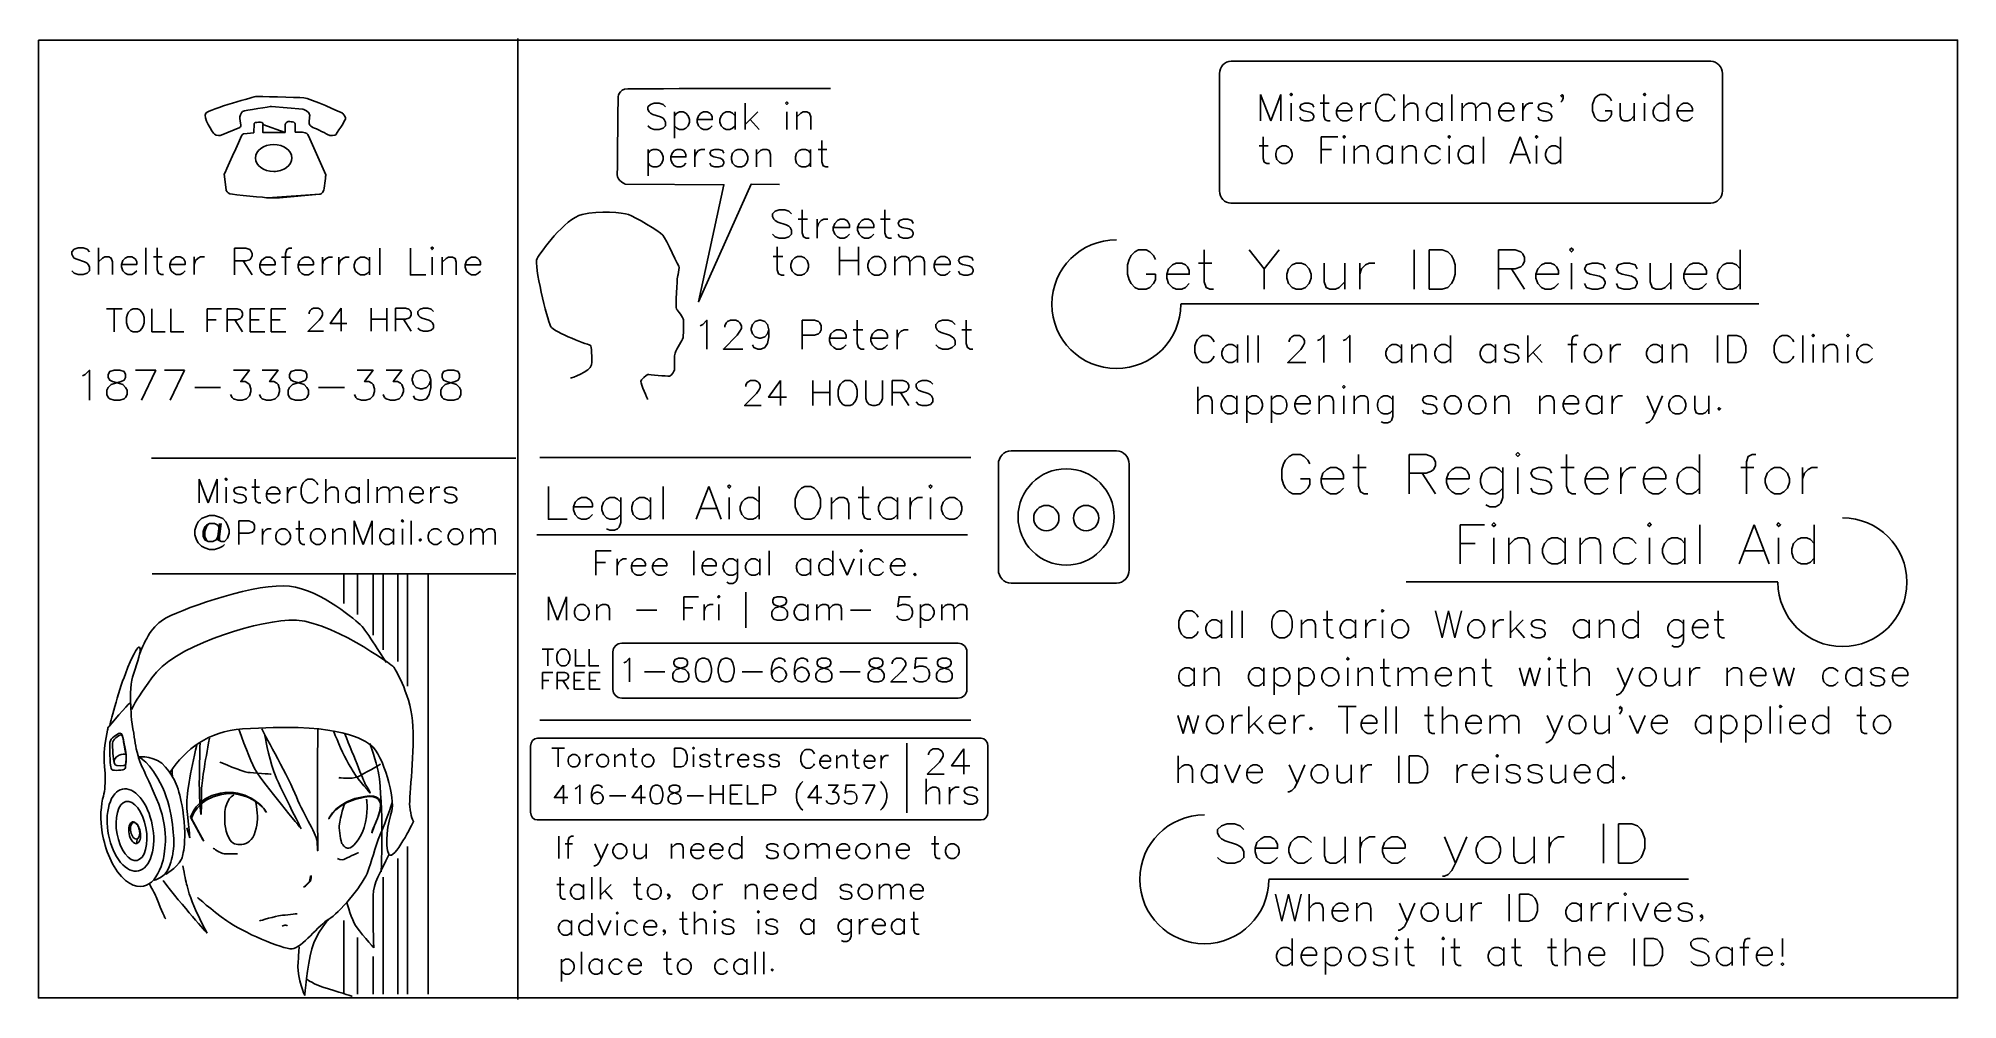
# Model space of a CAD drawing. Extents: x 0 to 396, y 0 to 198.
import ezdxf

# ---------------------------------------------------------------- set-up
doc = ezdxf.new("R2010")
doc.units = 0
doc.layers.get('0').update_dxf_attribs({"linetype": 'CONTINUOUS'})
doc.layers.add('Layer_1', color=7, linetype='CONTINUOUS')

msp = doc.modelspace()

# ---------------------------------------------------------------- linework, layer by layer
at = {"color": 7}
for points in [[(99.315952, -0.000011), (99.315952, 198.425197)], [(252.635776, 186.839332), (252.635776, 181.381612)], [(252.635776, 186.839332), (254.72708, 181.381612)], [(256.818384, 186.839332), (254.72708, 181.381612)], [(256.818384, 186.839332), (256.818384, 181.381612)], [(258.648264, 186.839332), (258.90968, 186.579441), (259.171096, 186.839332), (258.90968, 187.099223), (258.648264, 186.839332)], [(265.706424, 186.839332), (265.706424, 182.421178), (265.96784, 181.641504), (266.490672, 181.381612), (267.013496, 181.381612)], [(280.34556, 185.539875), (280.084144, 186.059658), (279.56132, 186.579441), (279.038496, 186.839332), (277.99284, 186.839332), (277.470016, 186.579441), (276.947184, 186.059658), (276.685776, 185.539875), (276.42436, 184.760201), (276.42436, 183.460743), (276.685776, 182.68107), (276.947184, 182.161286), (277.470016, 181.641504), (277.99284, 181.381612), (279.038496, 181.381612), (279.56132, 181.641504), (280.084144, 182.161286), (280.34556, 182.68107)], [(282.175448, 186.839332), (282.175448, 181.381612)], [(292.109152, 186.839332), (292.109152, 181.381612)], [(314.852096, 186.319549), (314.59068, 186.579441), (314.852096, 186.839332), (315.113512, 186.579441), (315.113512, 186.059658), (314.852096, 185.539875), (314.59068, 185.279983)], [(325.047208, 185.539875), (324.785792, 186.059658), (324.262968, 186.579441), (323.740144, 186.839332), (322.694488, 186.839332), (322.171664, 186.579441), (321.64884, 186.059658), (321.387424, 185.539875), (321.126008, 184.760201), (321.126008, 183.460743), (321.387424, 182.68107), (321.64884, 182.161286), (322.171664, 181.641504), (322.694488, 181.381612), (323.740144, 181.381612), (324.262968, 181.641504), (324.785792, 182.161286), (325.047208, 182.68107), (325.047208, 183.460743)], [(331.582536, 186.839332), (331.843952, 186.579441), (332.10536, 186.839332), (331.843952, 187.099223), (331.582536, 186.839332)], [(336.8108, 186.839332), (336.8108, 181.381612)], [(129.804872, 184.270116), (129.28352, 184.788188), (128.50148, 185.047228), (127.458768, 185.047228), (126.676736, 184.788188), (126.155376, 184.270116), (126.155376, 183.752044), (126.416056, 183.233972), (126.676736, 182.974932), (127.198088, 182.7159), (128.76216, 182.19782), (129.28352, 181.938788), (129.5442, 181.679748), (129.804872, 181.161676), (129.804872, 180.384565), (129.28352, 179.866493), (128.50148, 179.607461), (127.458768, 179.607461), (126.676736, 179.866493), (126.155376, 180.384565)], [(131.629624, 183.233972), (131.629624, 177.794205)], [(131.629624, 182.45686), (132.150984, 182.974932), (132.672336, 183.233972), (133.454376, 183.233972), (133.975728, 182.974932), (134.497088, 182.45686), (134.757768, 181.679748), (134.757768, 181.161676), (134.497088, 180.384565), (133.975728, 179.866493), (133.454376, 179.607461), (132.672336, 179.607461), (132.150984, 179.866493), (131.629624, 180.384565)], [(136.32184, 181.679748), (139.449976, 181.679748), (139.449976, 182.19782), (139.189304, 182.7159), (138.928624, 182.974932), (138.407264, 183.233972), (137.625232, 183.233972), (137.103872, 182.974932), (136.58252, 182.45686), (136.32184, 181.679748), (136.32184, 181.161676), (136.58252, 180.384565), (137.103872, 179.866493), (137.625232, 179.607461), (138.407264, 179.607461), (138.928624, 179.866493), (139.449976, 180.384565)], [(144.142192, 182.45686), (143.620832, 182.974932), (143.09948, 183.233972), (142.31744, 183.233972), (141.796088, 182.974932), (141.274728, 182.45686), (141.014048, 181.679748), (141.014048, 181.161676), (141.274728, 180.384565), (141.796088, 179.866493), (142.31744, 179.607461), (143.09948, 179.607461), (143.620832, 179.866493), (144.142192, 180.384565)], [(144.142192, 183.233972), (144.142192, 179.607461)], [(146.227616, 185.047228), (146.227616, 179.607461)], [(148.834408, 183.233972), (146.227616, 180.643604)], [(154.569336, 185.047228), (154.830008, 184.788188), (155.090688, 185.047228), (154.830008, 185.30626), (154.569336, 185.047228)], [(154.830008, 183.233972), (154.830008, 179.607461)], [(156.915432, 183.233972), (156.915432, 179.607461)], [(156.915432, 182.19782), (157.697472, 182.974932), (158.218832, 183.233972), (159.000864, 183.233972), (159.522216, 182.974932), (159.782904, 182.19782), (159.782904, 179.607461)], [(258.90968, 185.020092), (258.90968, 181.381612)], [(263.61512, 184.240418), (263.353712, 184.760201), (262.569464, 185.020092), (261.785224, 185.020092), (261.000992, 184.760201), (260.739576, 184.240418), (261.000992, 183.720635), (261.523816, 183.460743), (262.83088, 183.200852), (263.353712, 182.940961), (263.61512, 182.421178), (263.61512, 182.161286), (263.353712, 181.641504), (262.569464, 181.381612), (261.785224, 181.381612), (261.000992, 181.641504), (260.739576, 182.161286)], [(264.922184, 185.020092), (266.75208, 185.020092)], [(268.32056, 183.460743), (271.457512, 183.460743), (271.457512, 183.980526), (271.196104, 184.50031), (270.934688, 184.760201), (270.411864, 185.020092), (269.627624, 185.020092), (269.1048, 184.760201), (268.581968, 184.240418), (268.32056, 183.460743), (268.32056, 182.940961), (268.581968, 182.161286), (269.1048, 181.641504), (269.627624, 181.381612), (270.411864, 181.381612), (270.934688, 181.641504), (271.457512, 182.161286)], [(273.287408, 185.020092), (273.287408, 181.381612)], [(273.287408, 183.460743), (273.548824, 184.240418), (274.071648, 184.760201), (274.594472, 185.020092), (275.37872, 185.020092)], [(282.175448, 183.980526), (282.959688, 184.760201), (283.48252, 185.020092), (284.26676, 185.020092), (284.789584, 184.760201), (285.050992, 183.980526), (285.050992, 181.381612)], [(290.017848, 184.240418), (289.495024, 184.760201), (288.972192, 185.020092), (288.187952, 185.020092), (287.665128, 184.760201), (287.142304, 184.240418), (286.880896, 183.460743), (286.880896, 182.940961), (287.142304, 182.161286), (287.665128, 181.641504), (288.187952, 181.381612), (288.972192, 181.381612), (289.495024, 181.641504), (290.017848, 182.161286)], [(290.017848, 185.020092), (290.017848, 181.381612)], [(294.200456, 185.020092), (294.200456, 181.381612)], [(294.200456, 183.980526), (294.984696, 184.760201), (295.507528, 185.020092), (296.29176, 185.020092), (296.814584, 184.760201), (297.076, 183.980526), (297.076, 181.381612)], [(297.076, 183.980526), (297.86024, 184.760201), (298.383072, 185.020092), (299.167304, 185.020092), (299.690136, 184.760201), (299.951544, 183.980526), (299.951544, 181.381612)], [(301.78144, 183.460743), (304.918392, 183.460743), (304.918392, 183.980526), (304.656984, 184.50031), (304.395568, 184.760201), (303.872744, 185.020092), (303.088496, 185.020092), (302.565672, 184.760201), (302.042848, 184.240418), (301.78144, 183.460743), (301.78144, 182.940961), (302.042848, 182.161286), (302.565672, 181.641504), (303.088496, 181.381612), (303.872744, 181.381612), (304.395568, 181.641504), (304.918392, 182.161286)], [(306.748288, 185.020092), (306.748288, 181.381612)], [(306.748288, 183.460743), (307.009704, 184.240418), (307.532528, 184.760201), (308.055352, 185.020092), (308.839592, 185.020092)], [(312.760792, 184.240418), (312.499376, 184.760201), (311.715136, 185.020092), (310.930896, 185.020092), (310.146656, 184.760201), (309.885248, 184.240418), (310.146656, 183.720635), (310.669488, 183.460743), (311.976552, 183.200852), (312.499376, 182.940961), (312.760792, 182.421178), (312.760792, 182.161286), (312.499376, 181.641504), (311.715136, 181.381612), (310.930896, 181.381612), (310.146656, 181.641504), (309.885248, 182.161286)], [(323.740144, 183.460743), (325.047208, 183.460743)], [(326.877096, 185.020092), (326.877096, 182.421178), (327.138512, 181.641504), (327.661336, 181.381612), (328.445576, 181.381612), (328.968408, 181.641504), (329.75264, 182.421178)], [(329.75264, 185.020092), (329.75264, 181.381612)], [(331.843952, 185.020092), (331.843952, 181.381612)], [(336.8108, 184.240418), (336.287976, 184.760201), (335.765144, 185.020092), (334.980904, 185.020092), (334.45808, 184.760201), (333.935256, 184.240418), (333.67384, 183.460743), (333.67384, 182.940961), (333.935256, 182.161286), (334.45808, 181.641504), (334.980904, 181.381612), (335.765144, 181.381612), (336.287976, 181.641504), (336.8108, 182.161286)], [(338.640688, 183.460743), (341.777648, 183.460743), (341.777648, 183.980526), (341.516232, 184.50031), (341.254824, 184.760201), (340.731992, 185.020092), (339.94776, 185.020092), (339.424928, 184.760201), (338.902104, 184.240418), (338.640688, 183.460743), (338.640688, 182.940961), (338.902104, 182.161286), (339.424928, 181.641504), (339.94776, 181.381612), (340.731992, 181.381612), (341.254824, 181.641504), (341.777648, 182.161286)], [(147.270336, 181.679748), (149.09508, 179.607461)], [(269.59976, 178.070839), (269.861168, 177.810948), (270.122584, 178.070839), (269.861168, 178.33073), (269.59976, 178.070839)], [(291.297048, 178.070839), (291.558464, 177.810948), (291.819872, 178.070839), (291.558464, 178.33073), (291.297048, 178.070839)], [(309.334552, 178.070839), (309.595968, 177.810948), (309.857384, 178.070839), (309.595968, 178.33073), (309.334552, 178.070839)], [(126.18796, 175.510469), (126.18796, 170.070701)], [(126.18796, 174.733357), (126.70932, 175.251429), (127.23068, 175.510469), (128.012712, 175.510469), (128.534072, 175.251429), (129.055424, 174.733357), (129.316104, 173.956245), (129.316104, 173.438173), (129.055424, 172.661061), (128.534072, 172.142989), (128.012712, 171.883957), (127.23068, 171.883957), (126.70932, 172.142989), (126.18796, 172.661061)], [(130.880176, 173.956245), (134.00832, 173.956245), (134.00832, 174.474317), (133.74764, 174.992397), (133.48696, 175.251429), (132.9656, 175.510469), (132.183568, 175.510469), (131.662208, 175.251429), (131.140856, 174.733357), (130.880176, 173.956245), (130.880176, 173.438173), (131.140856, 172.661061), (131.662208, 172.142989), (132.183568, 171.883957), (132.9656, 171.883957), (133.48696, 172.142989), (134.00832, 172.661061)], [(135.833064, 175.510469), (135.833064, 171.883957)], [(135.833064, 173.956245), (136.093744, 174.733357), (136.615104, 175.251429), (137.136456, 175.510469), (137.918496, 175.510469)], [(141.828672, 174.733357), (141.567992, 175.251429), (140.78596, 175.510469), (140.00392, 175.510469), (139.221888, 175.251429), (138.961208, 174.733357), (139.221888, 174.215285), (139.74324, 173.956245), (141.046632, 173.697213), (141.567992, 173.438173), (141.828672, 172.920101), (141.828672, 172.661061), (141.567992, 172.142989), (140.78596, 171.883957), (140.00392, 171.883957), (139.221888, 172.142989), (138.961208, 172.661061)], [(144.696136, 175.510469), (144.174776, 175.251429), (143.653424, 174.733357), (143.392744, 173.956245), (143.392744, 173.438173), (143.653424, 172.661061), (144.174776, 172.142989), (144.696136, 171.883957), (145.478168, 171.883957), (145.999528, 172.142989), (146.52088, 172.661061), (146.78156, 173.438173), (146.78156, 173.956245), (146.52088, 174.733357), (145.999528, 175.251429), (145.478168, 175.510469), (144.696136, 175.510469)], [(148.606312, 175.510469), (148.606312, 171.883957)], [(148.606312, 174.474317), (149.388344, 175.251429), (149.909704, 175.510469), (150.691736, 175.510469), (151.213096, 175.251429), (151.473776, 174.474317), (151.473776, 171.883957)], [(159.731224, 174.733357), (159.209864, 175.251429), (158.688504, 175.510469), (157.90648, 175.510469), (157.38512, 175.251429), (156.86376, 174.733357), (156.60308, 173.956245), (156.60308, 173.438173), (156.86376, 172.661061), (157.38512, 172.142989), (157.90648, 171.883957), (158.688504, 171.883957), (159.209864, 172.142989), (159.731224, 172.661061)], [(159.731224, 175.510469), (159.731224, 171.883957)], [(161.295296, 175.510469), (163.120048, 175.510469)], [(162.077328, 177.323725), (162.077328, 172.920101), (162.338008, 172.142989), (162.85936, 171.883957), (163.38072, 171.883957)], [(252.346488, 176.251599), (254.176384, 176.251599)], [(253.130728, 178.070839), (253.130728, 173.652685), (253.392144, 172.873011), (253.914968, 172.613119), (254.4378, 172.613119)], [(257.051928, 176.251599), (256.529104, 175.991708), (256.006272, 175.471925), (255.744864, 174.69225), (255.744864, 174.172468), (256.006272, 173.392794), (256.529104, 172.873011), (257.051928, 172.613119), (257.836168, 172.613119), (258.358992, 172.873011), (258.881824, 173.392794), (259.143232, 174.172468), (259.143232, 174.69225), (258.881824, 175.471925), (258.358992, 175.991708), (257.836168, 176.251599), (257.051928, 176.251599)], [(265.155736, 178.070839), (265.155736, 172.613119)], [(265.155736, 178.070839), (268.554104, 178.070839)], [(265.155736, 175.471925), (267.24704, 175.471925)], [(269.861168, 176.251599), (269.861168, 172.613119)], [(271.95248, 176.251599), (271.95248, 172.613119)], [(271.95248, 175.212034), (272.736712, 175.991708), (273.259544, 176.251599), (274.043784, 176.251599), (274.566608, 175.991708), (274.828024, 175.212034), (274.828024, 172.613119)], [(279.794872, 175.471925), (279.272048, 175.991708), (278.749216, 176.251599), (277.964976, 176.251599), (277.442152, 175.991708), (276.919328, 175.471925), (276.657912, 174.69225), (276.657912, 174.172468), (276.919328, 173.392794), (277.442152, 172.873011), (277.964976, 172.613119), (278.749216, 172.613119), (279.272048, 172.873011), (279.794872, 173.392794)], [(279.794872, 176.251599), (279.794872, 172.613119)], [(281.886176, 176.251599), (281.886176, 172.613119)], [(281.886176, 175.212034), (282.670416, 175.991708), (283.19324, 176.251599), (283.97748, 176.251599), (284.500304, 175.991708), (284.76172, 175.212034), (284.76172, 172.613119)], [(289.728568, 175.471925), (289.205744, 175.991708), (288.68292, 176.251599), (287.89868, 176.251599), (287.375848, 175.991708), (286.853024, 175.471925), (286.591616, 174.69225), (286.591616, 174.172468), (286.853024, 173.392794), (287.375848, 172.873011), (287.89868, 172.613119), (288.68292, 172.613119), (289.205744, 172.873011), (289.728568, 173.392794)], [(291.558464, 176.251599), (291.558464, 172.613119)], [(296.525312, 175.471925), (296.002488, 175.991708), (295.479656, 176.251599), (294.695416, 176.251599), (294.172592, 175.991708), (293.649768, 175.471925), (293.388352, 174.69225), (293.388352, 174.172468), (293.649768, 173.392794), (294.172592, 172.873011), (294.695416, 172.613119), (295.479656, 172.613119), (296.002488, 172.873011), (296.525312, 173.392794)], [(296.525312, 176.251599), (296.525312, 172.613119)], [(298.616616, 178.070839), (298.616616, 172.613119)], [(306.1976, 178.070839), (304.106288, 172.613119)], [(304.890528, 174.432359), (307.504664, 174.432359)], [(306.1976, 178.070839), (308.288904, 172.613119)], [(309.595968, 176.251599), (309.595968, 172.613119)], [(314.562816, 175.471925), (314.039992, 175.991708), (313.517168, 176.251599), (312.732928, 176.251599), (312.210096, 175.991708), (311.687272, 175.471925), (311.425856, 174.69225), (311.425856, 174.172468), (311.687272, 173.392794), (312.210096, 172.873011), (312.732928, 172.613119), (313.517168, 172.613119), (314.039992, 172.873011), (314.562816, 173.392794)], [(314.562816, 178.070839), (314.562816, 172.613119)], [(153.29616, 168.27813), (147.498552, 168.33149), (136.61148, 144.04501), (141.850248, 168.224714), (121.565968, 168.33149)], [(155.787864, 162.183566), (155.22988, 162.738046), (154.392888, 163.015278), (153.276912, 163.015278), (152.439928, 162.738046), (151.881936, 162.183566), (151.881936, 161.629094), (152.160928, 161.074622), (152.439928, 160.797382), (152.99792, 160.520142), (154.671888, 159.96567), (155.22988, 159.68843), (155.508872, 159.41119), (155.787864, 158.856718), (155.787864, 158.025006), (155.22988, 157.470526), (154.392888, 157.193294), (153.276912, 157.193294), (152.439928, 157.470526), (151.881936, 158.025006)], [(158.019824, 163.015278), (158.019824, 158.302238), (158.298824, 157.470526), (158.856808, 157.193294), (159.4148, 157.193294)], [(175.03852, 163.015278), (175.03852, 158.302238), (175.317512, 157.470526), (175.875504, 157.193294), (176.433488, 157.193294)], [(157.18284, 161.074622), (159.135808, 161.074622)], [(161.088768, 161.074622), (161.088768, 157.193294)], [(161.088768, 159.41119), (161.367768, 160.242902), (161.925752, 160.797382), (162.483744, 161.074622), (163.320728, 161.074622)], [(164.436712, 159.41119), (167.784648, 159.41119), (167.784648, 159.96567), (167.505656, 160.520142), (167.226664, 160.797382), (166.668672, 161.074622), (165.831688, 161.074622), (165.273696, 160.797382), (164.715704, 160.242902), (164.436712, 159.41119), (164.436712, 158.856718), (164.715704, 158.025006), (165.273696, 157.470526), (165.831688, 157.193294), (166.668672, 157.193294), (167.226664, 157.470526), (167.784648, 158.025006)], [(169.458616, 159.41119), (172.80656, 159.41119), (172.80656, 159.96567), (172.527568, 160.520142), (172.248568, 160.797382), (171.690576, 161.074622), (170.853592, 161.074622), (170.295608, 160.797382), (169.737616, 160.242902), (169.458616, 159.41119), (169.458616, 158.856718), (169.737616, 158.025006), (170.295608, 157.470526), (170.853592, 157.193294), (171.690576, 157.193294), (172.248568, 157.470526), (172.80656, 158.025006)], [(174.201536, 161.074622), (176.154496, 161.074622)], [(180.897416, 160.242902), (180.618424, 160.797382), (179.781432, 161.074622), (178.944448, 161.074622), (178.107464, 160.797382), (177.828472, 160.242902), (178.107464, 159.68843), (178.665464, 159.41119), (180.060432, 159.133958), (180.618424, 158.856718), (180.897416, 158.302238), (180.897416, 158.025006), (180.618424, 157.470526), (179.781432, 157.193294), (178.944448, 157.193294), (178.107464, 157.470526), (177.828472, 158.025006)], [(10.922996, 154.387061), (10.396502, 154.910248), (9.60674, 155.171842), (8.55373, 155.171842), (7.763979, 154.910248), (7.237474, 154.387061), (7.237474, 153.863875), (7.500732, 153.340689), (7.763979, 153.079095), (8.290483, 152.817502), (9.869997, 152.294316), (10.396502, 152.032722), (10.659749, 151.771129), (10.922996, 151.247942), (10.922996, 150.463162), (10.396502, 149.939977), (9.60674, 149.678382), (8.55373, 149.678382), (7.763979, 149.939977), (7.237474, 150.463162)], [(12.765766, 155.171842), (12.765766, 149.678382)], [(22.506065, 155.171842), (22.506065, 149.678382)], [(24.87533, 155.171842), (24.87533, 150.724755), (25.138577, 149.939977), (25.665082, 149.678382), (26.191586, 149.678382)], [(40.807686, 155.097597), (40.807686, 149.604137)], [(40.807686, 155.097597), (43.176942, 155.097597), (43.966694, 154.836007), (44.229951, 154.574409), (44.493198, 154.051221), (44.493198, 153.528042), (44.229951, 153.004854), (43.966694, 152.743255), (43.176942, 152.481666), (40.807686, 152.481666)], [(52.654002, 155.097597), (52.127488, 155.097597), (51.600994, 154.836007), (51.337737, 154.051221), (51.337737, 149.604137)], [(70.818352, 155.097597), (70.818352, 149.604137)], [(77.136386, 155.097597), (77.136386, 149.604137), (80.2954, 149.604137)], [(81.348408, 155.097597), (81.611656, 154.836007), (81.87492, 155.097597), (81.611656, 155.359186), (81.348408, 155.097597)], [(152.872152, 155.369854), (152.872152, 150.656814), (153.151144, 149.825102), (153.709136, 149.547862), (154.26712, 149.547862)], [(165.70592, 155.369854), (165.70592, 149.547862)], [(169.611848, 155.369854), (169.611848, 149.547862)], [(230.937816, 152.81383), (230.55108, 153.585513), (229.777592, 154.357196), (229.004104, 154.743037), (227.457136, 154.743037), (226.683656, 154.357196), (225.910168, 153.585513), (225.523424, 152.81383), (225.13668, 151.656305), (225.13668, 149.727098), (225.523424, 148.569574), (225.910168, 147.79789), (226.683656, 147.026207), (227.457136, 146.640366), (229.004104, 146.640366), (229.777592, 147.026207), (230.55108, 147.79789), (230.937816, 148.569574), (230.937816, 149.727098)], [(240.99312, 154.743037), (240.99312, 148.183732), (241.379864, 147.026207), (242.153344, 146.640366), (242.926832, 146.640366)], [(250.274944, 154.743037), (253.36888, 150.884622), (253.36888, 146.640366)], [(256.462816, 154.743037), (253.36888, 150.884622)], [(284.308272, 154.743037), (284.308272, 146.640366)], [(287.402208, 154.743037), (287.402208, 146.640366)], [(287.402208, 154.743037), (290.109408, 154.743037), (291.269632, 154.357196), (292.04312, 153.585513), (292.429864, 152.81383), (292.816608, 151.656305), (292.816608, 149.727098), (292.429864, 148.569574), (292.04312, 147.79789), (291.269632, 147.026207), (290.109408, 146.640366), (287.402208, 146.640366)], [(301.71168, 154.743037), (301.71168, 146.640366)], [(301.71168, 154.743037), (305.192368, 154.743037), (306.352592, 154.357196), (306.739336, 153.971354), (307.12608, 153.199671), (307.12608, 152.427988), (306.739336, 151.656305), (306.352592, 151.270464), (305.192368, 150.884622), (301.71168, 150.884622)], [(316.407896, 154.743037), (316.79464, 154.357196), (317.181384, 154.743037), (316.79464, 155.128878), (316.407896, 154.743037)], [(351.601456, 154.743037), (351.601456, 146.640366)], [(12.765766, 152.294316), (13.555518, 153.079095), (14.082022, 153.340689), (14.871774, 153.340689), (15.398279, 153.079095), (15.661526, 152.294316), (15.661526, 149.678382)], [(17.504287, 151.771129), (20.663304, 151.771129), (20.663304, 152.294316), (20.400056, 152.817502), (20.136799, 153.079095), (19.610295, 153.340689), (18.820543, 153.340689), (18.294038, 153.079095), (17.767544, 152.555909), (17.504287, 151.771129), (17.504287, 151.247942), (17.767544, 150.463162), (18.294038, 149.939977), (18.820543, 149.678382), (19.610295, 149.678382), (20.136799, 149.939977), (20.663304, 150.463162)], [(24.085568, 153.340689), (25.928338, 153.340689)], [(27.507842, 151.771129), (30.666859, 151.771129), (30.666859, 152.294316), (30.403611, 152.817502), (30.140354, 153.079095), (29.61386, 153.340689), (28.824098, 153.340689), (28.297603, 153.079095), (27.77109, 152.555909), (27.507842, 151.771129), (27.507842, 151.247942), (27.77109, 150.463162), (28.297603, 149.939977), (28.824098, 149.678382), (29.61386, 149.678382), (30.140354, 149.939977), (30.666859, 150.463162)], [(32.509619, 153.340689), (32.509619, 149.678382)], [(32.509619, 151.771129), (32.772877, 152.555909), (33.299381, 153.079095), (33.825876, 153.340689), (34.615638, 153.340689)], [(42.650438, 152.481666), (44.493198, 149.604137)], [(46.072711, 151.696889), (49.231729, 151.696889), (49.231729, 152.220067), (48.968481, 152.743255), (48.705224, 153.004854), (48.178719, 153.266443), (47.388968, 153.266443), (46.862463, 153.004854), (46.335959, 152.481666), (46.072711, 151.696889), (46.072711, 151.173701), (46.335959, 150.388924), (46.862463, 149.865736), (47.388968, 149.604137), (48.178719, 149.604137), (48.705224, 149.865736), (49.231729, 150.388924)], [(50.547985, 153.266443), (52.390746, 153.266443)], [(53.970258, 151.696889), (57.129275, 151.696889), (57.129275, 152.220067), (56.866028, 152.743255), (56.602771, 153.004854), (56.076266, 153.266443), (55.286515, 153.266443), (54.76001, 153.004854), (54.233506, 152.481666), (53.970258, 151.696889), (53.970258, 151.173701), (54.233506, 150.388924), (54.76001, 149.865736), (55.286515, 149.604137), (56.076266, 149.604137), (56.602771, 149.865736), (57.129275, 150.388924)], [(58.972036, 153.266443), (58.972036, 149.604137)], [(58.972036, 151.696889), (59.235283, 152.481666), (59.761788, 153.004854), (60.288293, 153.266443), (61.078044, 153.266443)], [(62.394301, 153.266443), (62.394301, 149.604137)], [(62.394301, 151.696889), (62.657558, 152.481666), (63.184052, 153.004854), (63.710566, 153.266443), (64.500318, 153.266443)], [(68.712344, 152.481666), (68.18584, 153.004854), (67.659335, 153.266443), (66.869574, 153.266443), (66.343079, 153.004854), (65.816574, 152.481666), (65.553318, 151.696889), (65.553318, 151.173701), (65.816574, 150.388924), (66.343079, 149.865736), (66.869574, 149.604137), (67.659335, 149.604137), (68.18584, 149.865736), (68.712344, 150.388924)], [(68.712344, 153.266443), (68.712344, 149.604137)], [(81.611656, 153.266443), (81.611656, 149.604137)], [(83.71768, 153.266443), (83.71768, 149.604137)], [(83.71768, 152.220067), (84.507432, 153.004854), (85.033936, 153.266443), (85.823688, 153.266443), (86.350192, 153.004854), (86.61344, 152.220067), (86.61344, 149.604137)], [(88.4562, 151.696889), (91.615224, 151.696889), (91.615224, 152.220067), (91.351968, 152.743255), (91.08872, 153.004854), (90.562208, 153.266443), (89.772456, 153.266443), (89.24596, 153.004854), (88.719456, 152.481666), (88.4562, 151.696889), (88.4562, 151.173701), (88.719456, 150.388924), (89.24596, 149.865736), (89.772456, 149.604137), (90.562208, 149.604137), (91.08872, 149.865736), (91.615224, 150.388924)], [(132.63908, 151.130554), (132.419736, 149.654067)], [(152.03516, 153.42919), (153.988128, 153.42919)], [(157.057072, 153.42919), (156.49908, 153.15195), (155.941096, 152.597478), (155.662096, 151.765766), (155.662096, 151.211286), (155.941096, 150.379574), (156.49908, 149.825102), (157.057072, 149.547862), (157.894056, 149.547862), (158.452048, 149.825102), (159.01004, 150.379574), (159.289032, 151.211286), (159.289032, 151.765766), (159.01004, 152.597478), (158.452048, 153.15195), (157.894056, 153.42919), (157.057072, 153.42919)], [(165.70592, 152.597478), (169.611848, 152.597478)], [(172.959784, 153.42919), (172.401792, 153.15195), (171.843808, 152.597478), (171.564808, 151.765766), (171.564808, 151.211286), (171.843808, 150.379574), (172.401792, 149.825102), (172.959784, 149.547862), (173.796768, 149.547862), (174.35476, 149.825102), (174.912752, 150.379574), (175.191744, 151.211286), (175.191744, 151.765766), (174.912752, 152.597478), (174.35476, 153.15195), (173.796768, 153.42919), (172.959784, 153.42919)], [(177.144704, 153.42919), (177.144704, 149.547862)], [(177.144704, 152.320238), (177.981696, 153.15195), (178.539688, 153.42919), (179.376672, 153.42919), (179.934664, 153.15195), (180.213656, 152.320238), (180.213656, 149.547862)], [(180.213656, 152.320238), (181.05064, 153.15195), (181.608632, 153.42919), (182.445616, 153.42919), (183.0036, 153.15195), (183.2826, 152.320238), (183.2826, 149.547862)], [(185.23556, 151.765766), (188.583504, 151.765766), (188.583504, 152.320238), (188.304512, 152.874718), (188.025512, 153.15195), (187.467528, 153.42919), (186.630544, 153.42919), (186.072544, 153.15195), (185.51456, 152.597478), (185.23556, 151.765766), (185.23556, 151.211286), (185.51456, 150.379574), (186.072544, 149.825102), (186.630544, 149.547862), (187.467528, 149.547862), (188.025512, 149.825102), (188.583504, 150.379574)], [(193.326416, 152.597478), (193.047424, 153.15195), (192.21044, 153.42919), (191.373456, 153.42919), (190.536472, 153.15195), (190.257472, 152.597478), (190.536472, 152.043006), (191.094456, 151.765766), (192.489432, 151.488526), (193.047424, 151.211286), (193.326416, 150.656814), (193.326416, 150.379574), (193.047424, 149.825102), (192.21044, 149.547862), (191.373456, 149.547862), (190.536472, 149.825102), (190.257472, 150.379574)], [(233.258272, 149.727098), (237.899184, 149.727098), (237.899184, 150.498781), (237.51244, 151.270464), (237.125696, 151.656305), (236.352216, 152.042146), (235.191984, 152.042146), (234.418504, 151.656305), (233.645016, 150.884622), (233.258272, 149.727098), (233.258272, 148.955414), (233.645016, 147.79789), (234.418504, 147.026207), (235.191984, 146.640366), (236.352216, 146.640366), (237.125696, 147.026207), (237.899184, 147.79789)], [(239.832896, 152.042146), (242.540088, 152.042146)], [(259.943496, 152.042146), (259.170016, 151.656305), (258.396528, 150.884622), (258.009784, 149.727098), (258.009784, 148.955414), (258.396528, 147.79789), (259.170016, 147.026207), (259.943496, 146.640366), (261.103728, 146.640366), (261.877208, 147.026207), (262.650696, 147.79789), (263.03744, 148.955414), (263.03744, 149.727098), (262.650696, 150.884622), (261.877208, 151.656305), (261.103728, 152.042146), (259.943496, 152.042146)], [(265.74464, 152.042146), (265.74464, 148.183732), (266.131384, 147.026207), (266.904864, 146.640366), (268.065096, 146.640366), (268.838576, 147.026207), (269.998808, 148.183732)], [(269.998808, 152.042146), (269.998808, 146.640366)], [(273.092744, 152.042146), (273.092744, 146.640366)], [(273.092744, 149.727098), (273.47948, 150.884622), (274.252968, 151.656305), (275.026456, 152.042146), (276.18668, 152.042146)], [(304.41888, 150.884622), (307.12608, 146.640366)], [(309.446528, 149.727098), (314.08744, 149.727098), (314.08744, 150.498781), (313.700696, 151.270464), (313.313952, 151.656305), (312.540472, 152.042146), (311.38024, 152.042146), (310.60676, 151.656305), (309.833272, 150.884622), (309.446528, 149.727098), (309.446528, 148.955414), (309.833272, 147.79789), (310.60676, 147.026207), (311.38024, 146.640366), (312.540472, 146.640366), (313.313952, 147.026207), (314.08744, 147.79789)], [(316.79464, 152.042146), (316.79464, 146.640366)], [(323.756, 150.884622), (323.369256, 151.656305), (322.209032, 152.042146), (321.0488, 152.042146), (319.888576, 151.656305), (319.501832, 150.884622), (319.888576, 150.112939), (320.662056, 149.727098), (322.595768, 149.341256), (323.369256, 148.955414), (323.756, 148.183732), (323.756, 147.79789), (323.369256, 147.026207), (322.209032, 146.640366), (321.0488, 146.640366), (319.888576, 147.026207), (319.501832, 147.79789)], [(330.330624, 150.884622), (329.94388, 151.656305), (328.783656, 152.042146), (327.623424, 152.042146), (326.4632, 151.656305), (326.076456, 150.884622), (326.4632, 150.112939), (327.23668, 149.727098), (329.170392, 149.341256), (329.94388, 148.955414), (330.330624, 148.183732), (330.330624, 147.79789), (329.94388, 147.026207), (328.783656, 146.640366), (327.623424, 146.640366), (326.4632, 147.026207), (326.076456, 147.79789)], [(333.037816, 152.042146), (333.037816, 148.183732), (333.42456, 147.026207), (334.19804, 146.640366), (335.358272, 146.640366), (336.131752, 147.026207), (337.291984, 148.183732)], [(337.291984, 152.042146), (337.291984, 146.640366)], [(339.999184, 149.727098), (344.640096, 149.727098), (344.640096, 150.498781), (344.253352, 151.270464), (343.866608, 151.656305), (343.093128, 152.042146), (341.932896, 152.042146), (341.159416, 151.656305), (340.385928, 150.884622), (339.999184, 149.727098), (339.999184, 148.955414), (340.385928, 147.79789), (341.159416, 147.026207), (341.932896, 146.640366), (343.093128, 146.640366), (343.866608, 147.026207), (344.640096, 147.79789)], [(351.601456, 150.884622), (350.827968, 151.656305), (350.054488, 152.042146), (348.894256, 152.042146), (348.120776, 151.656305), (347.347288, 150.884622), (346.960544, 149.727098), (346.960544, 148.955414), (347.347288, 147.79789), (348.120776, 147.026207), (348.894256, 146.640366), (350.054488, 146.640366), (350.827968, 147.026207), (351.601456, 147.79789)], [(229.004104, 149.727098), (230.937816, 149.727098)], [(14.421465, 142.621942), (17.617254, 142.621942)], [(16.019359, 142.621942), (16.019359, 137.858453)], [(19.89996, 142.621942), (19.443419, 142.395109), (18.986878, 141.941443), (18.758607, 141.487778), (18.530336, 140.807279), (18.530336, 139.673115), (18.758607, 138.992617), (18.986878, 138.538951), (19.443419, 138.085286), (19.89996, 137.858453), (20.813043, 137.858453), (21.269584, 138.085286), (21.726126, 138.538951), (21.954396, 138.992617), (22.182667, 139.673115), (22.182667, 140.807279), (21.954396, 141.487778), (21.726126, 141.941443), (21.269584, 142.395109), (20.813043, 142.621942), (19.89996, 142.621942)], [(23.780562, 142.621942), (23.780562, 137.858453), (26.51981, 137.858453)], [(27.661164, 142.621942), (27.661164, 137.858453), (30.400412, 137.858453)], [(35.194096, 142.621942), (35.194096, 137.858453)], [(35.194096, 142.621942), (38.161614, 142.621942)], [(39.302969, 142.621942), (39.302969, 137.858453)], [(39.302969, 142.621942), (41.357405, 142.621942), (42.042217, 142.395109), (42.270487, 142.168276), (42.498758, 141.71461), (42.498758, 141.260945), (42.270487, 140.807279), (42.042217, 140.580446), (41.357405, 140.353614), (39.302969, 140.353614)], [(44.096653, 142.621942), (44.096653, 137.858453)], [(44.096653, 142.621942), (47.064171, 142.621942)], [(48.433796, 142.621942), (48.433796, 137.858453)], [(48.433796, 142.621942), (51.401314, 142.621942)], [(56.237811, 141.592818), (56.237811, 141.820366), (56.466802, 142.275462), (56.695792, 142.50301), (57.153774, 142.730558), (58.069735, 142.730558), (58.527717, 142.50301), (58.756707, 142.275462), (58.985698, 141.820366), (58.985698, 141.36527), (58.756707, 140.910174), (58.298726, 140.227529), (56.008821, 137.952047), (59.214688, 137.952047)], [(62.878536, 142.730558), (60.588631, 139.544885), (64.023489, 139.544885)], [(62.878536, 142.730558), (62.878536, 137.952047)], [(69.061281, 142.730558), (69.061281, 137.952047)], [(72.267148, 142.730558), (72.267148, 137.952047)], [(74.099072, 142.730558), (74.099072, 137.952047)], [(74.099072, 142.730558), (76.159986, 142.730558), (76.846958, 142.50301), (77.075949, 142.275462), (77.304939, 141.820366), (77.304939, 141.36527), (77.075949, 140.910174), (76.846958, 140.682626), (76.159986, 140.455077), (74.099072, 140.455077)], [(81.884752, 142.047914), (81.426768, 142.50301), (80.7398, 142.730558), (79.823835, 142.730558), (79.136863, 142.50301), (78.678882, 142.047914), (78.678882, 141.592818), (78.907873, 141.137722), (79.136863, 140.910174), (79.594845, 140.682626), (80.968784, 140.227529), (81.426768, 139.999981), (81.65576, 139.772433), (81.884752, 139.317336), (81.884752, 138.634692), (81.426768, 138.179596), (80.7398, 137.952047), (79.823835, 137.952047), (79.136863, 138.179596), (78.678882, 138.634692)], [(236.19128, 143.609001), (355.455312, 143.609001)], [(35.194096, 140.353614), (37.020262, 140.353614)], [(40.900863, 140.353614), (42.498758, 137.858453)], [(44.096653, 140.353614), (45.922818, 140.353614)], [(48.433796, 140.353614), (50.259962, 140.353614)], [(69.061281, 140.455077), (72.267148, 140.455077)], [(75.702006, 140.455077), (77.304939, 137.952047)], [(136.917616, 139.111015), (137.486728, 139.393775), (138.340392, 140.242063), (138.340392, 134.304063)], [(142.0396, 138.828255), (142.0396, 139.111015), (142.324152, 139.676535), (142.608704, 139.959303), (143.177816, 140.242063), (144.316032, 140.242063), (144.885136, 139.959303), (145.169696, 139.676535), (145.454248, 139.111015), (145.454248, 138.545487), (145.169696, 137.979967), (144.600584, 137.131679), (141.75504, 134.304063), (145.7388, 134.304063)], [(151.145336, 138.262727), (150.860784, 137.414439), (150.291672, 136.848919), (149.438008, 136.566159), (149.153456, 136.566159), (148.299792, 136.848919), (147.73068, 137.414439), (147.446128, 138.262727), (147.446128, 138.545487), (147.73068, 139.393775), (148.299792, 139.959303), (149.153456, 140.242063), (149.438008, 140.242063), (150.291672, 139.959303), (150.860784, 139.393775), (151.145336, 138.262727), (151.145336, 136.848919), (150.860784, 135.435111), (150.291672, 134.586823), (149.438008, 134.304063), (148.868904, 134.304063), (148.01524, 134.586823), (147.73068, 135.152351)], [(157.97464, 140.242063), (157.97464, 134.304063)], [(157.97464, 140.242063), (160.535624, 140.242063), (161.389288, 139.959303), (161.673848, 139.676535), (161.9584, 139.111015), (161.9584, 138.262727), (161.673848, 137.697207), (161.389288, 137.414439), (160.535624, 137.131679), (157.97464, 137.131679)], [(169.356816, 140.242063), (169.356816, 135.435111), (169.641368, 134.586823), (170.210472, 134.304063), (170.779584, 134.304063)], [(189.560168, 139.393775), (188.991056, 139.959303), (188.137392, 140.242063), (186.999184, 140.242063), (186.14552, 139.959303), (185.576408, 139.393775), (185.576408, 138.828255), (185.86096, 138.262727), (186.14552, 137.979967), (186.714624, 137.697207), (188.421952, 137.131679), (188.991056, 136.848919), (189.275616, 136.566159), (189.560168, 136.000631), (189.560168, 135.152351), (188.991056, 134.586823), (188.137392, 134.304063), (186.999184, 134.304063), (186.14552, 134.586823), (185.576408, 135.152351)], [(191.8366, 140.242063), (191.8366, 135.435111), (192.12116, 134.586823), (192.690264, 134.304063), (193.259376, 134.304063)], [(44.096653, 137.858453), (47.064171, 137.858453)], [(48.433796, 137.858453), (51.401314, 137.858453)], [(163.665728, 136.566159), (167.080376, 136.566159), (167.080376, 137.131679), (166.795824, 137.697207), (166.511272, 137.979967), (165.94216, 138.262727), (165.088496, 138.262727), (164.519392, 137.979967), (163.95028, 137.414439), (163.665728, 136.566159), (163.665728, 136.000631), (163.95028, 135.152351), (164.519392, 134.586823), (165.088496, 134.304063), (165.94216, 134.304063), (166.511272, 134.586823), (167.080376, 135.152351)], [(168.503152, 138.262727), (170.495032, 138.262727)], [(172.202352, 136.566159), (175.617008, 136.566159), (175.617008, 137.131679), (175.332456, 137.697207), (175.047896, 137.979967), (174.478792, 138.262727), (173.625128, 138.262727), (173.056016, 137.979967), (172.486912, 137.414439), (172.202352, 136.566159), (172.202352, 136.000631), (172.486912, 135.152351), (173.056016, 134.586823), (173.625128, 134.304063), (174.478792, 134.304063), (175.047896, 134.586823), (175.617008, 135.152351)], [(177.608888, 138.262727), (177.608888, 134.304063)], [(177.608888, 136.566159), (177.893448, 137.414439), (178.462552, 137.979967), (179.031664, 138.262727), (179.885328, 138.262727)], [(190.982936, 138.262727), (192.974816, 138.262727)], [(243.058384, 135.768842), (242.792008, 136.300342), (242.259272, 136.831842), (241.726528, 137.097592), (240.661048, 137.097592), (240.128304, 136.831842), (239.595568, 136.300342), (239.329192, 135.768842), (239.062824, 134.971592), (239.062824, 133.642842), (239.329192, 132.845593), (239.595568, 132.314092), (240.128304, 131.782592), (240.661048, 131.516842), (241.726528, 131.516842), (242.259272, 131.782592), (242.792008, 132.314092), (243.058384, 132.845593)], [(247.853048, 134.440093), (247.320312, 134.971592), (246.787568, 135.237342), (245.988456, 135.237342), (245.455712, 134.971592), (244.922976, 134.440093), (244.656608, 133.642842), (244.656608, 133.111342), (244.922976, 132.314092), (245.455712, 131.782592), (245.988456, 131.516842), (246.787568, 131.516842), (247.320312, 131.782592), (247.853048, 132.314092)], [(247.853048, 135.237342), (247.853048, 131.516842)], [(249.984016, 137.097592), (249.984016, 131.516842)], [(252.114976, 137.097592), (252.114976, 131.516842)], [(258.507872, 135.768842), (258.507872, 136.034592), (258.77424, 136.566092), (259.040608, 136.831842), (259.573352, 137.097592), (260.638832, 137.097592), (261.171576, 136.831842), (261.437944, 136.566092), (261.70432, 136.034592), (261.70432, 135.503092), (261.437944, 134.971592), (260.905208, 134.174342), (258.241504, 131.516842), (261.970688, 131.516842)], [(264.368024, 136.034592), (264.90076, 136.300342), (265.699872, 137.097592), (265.699872, 131.516842)], [(269.695432, 136.034592), (270.228168, 136.300342), (271.02728, 137.097592), (271.02728, 131.516842)], [(281.682096, 134.440093), (281.14936, 134.971592), (280.616616, 135.237342), (279.817512, 135.237342), (279.284768, 134.971592), (278.752024, 134.440093), (278.485656, 133.642842), (278.485656, 133.111342), (278.752024, 132.314092), (279.284768, 131.782592), (279.817512, 131.516842), (280.616616, 131.516842), (281.14936, 131.782592), (281.682096, 132.314092)], [(281.682096, 135.237342), (281.682096, 131.516842)], [(283.813072, 135.237342), (283.813072, 131.516842)], [(283.813072, 134.174342), (284.612184, 134.971592), (285.14492, 135.237342), (285.94404, 135.237342), (286.476776, 134.971592), (286.743144, 134.174342), (286.743144, 131.516842)], [(291.804176, 134.440093), (291.27144, 134.971592), (290.738696, 135.237342), (289.939592, 135.237342), (289.406848, 134.971592), (288.874104, 134.440093), (288.607736, 133.642842), (288.607736, 133.111342), (288.874104, 132.314092), (289.406848, 131.782592), (289.939592, 131.516842), (290.738696, 131.516842), (291.27144, 131.782592), (291.804176, 132.314092)], [(291.804176, 137.097592), (291.804176, 131.516842)], [(301.127144, 134.440093), (300.594408, 134.971592), (300.061664, 135.237342), (299.26256, 135.237342), (298.729808, 134.971592), (298.197072, 134.440093), (297.930704, 133.642842), (297.930704, 133.111342), (298.197072, 132.314092), (298.729808, 131.782592), (299.26256, 131.516842), (300.061664, 131.516842), (300.594408, 131.782592), (301.127144, 132.314092)], [(301.127144, 135.237342), (301.127144, 131.516842)], [(305.921824, 134.440093), (305.655448, 134.971592), (304.856336, 135.237342), (304.057232, 135.237342), (303.25812, 134.971592), (302.991752, 134.440093), (303.25812, 133.908592), (303.790864, 133.642842), (305.122712, 133.377092), (305.655448, 133.111342), (305.921824, 132.579842), (305.921824, 132.314092), (305.655448, 131.782592), (304.856336, 131.516842), (304.057232, 131.516842), (303.25812, 131.782592), (302.991752, 132.314092)], [(307.786416, 137.097592), (307.786416, 131.516842)], [(310.45012, 135.237342), (307.786416, 132.579842)], [(316.043904, 135.237342), (317.908496, 135.237342)], [(318.174864, 137.097592), (317.642128, 137.097592), (317.109384, 136.831842), (316.843016, 136.034592), (316.843016, 131.516842)], [(320.838568, 135.237342), (320.305824, 134.971592), (319.773088, 134.440093), (319.50672, 133.642842), (319.50672, 133.111342), (319.773088, 132.314092), (320.305824, 131.782592), (320.838568, 131.516842), (321.637672, 131.516842), (322.170416, 131.782592), (322.703152, 132.314092), (322.969536, 133.111342), (322.969536, 133.642842), (322.703152, 134.440093), (322.170416, 134.971592), (321.637672, 135.237342), (320.838568, 135.237342)], [(324.83412, 135.237342), (324.83412, 131.516842)], [(324.83412, 133.642842), (325.100496, 134.440093), (325.633232, 134.971592), (326.165968, 135.237342), (326.965088, 135.237342)], [(335.488944, 134.440093), (334.956208, 134.971592), (334.423464, 135.237342), (333.62436, 135.237342), (333.091616, 134.971592), (332.558872, 134.440093), (332.292504, 133.642842), (332.292504, 133.111342), (332.558872, 132.314092), (333.091616, 131.782592), (333.62436, 131.516842), (334.423464, 131.516842), (334.956208, 131.782592), (335.488944, 132.314092)], [(335.488944, 135.237342), (335.488944, 131.516842)], [(337.619912, 135.237342), (337.619912, 131.516842)], [(337.619912, 134.174342), (338.419024, 134.971592), (338.95176, 135.237342), (339.75088, 135.237342), (340.283616, 134.971592), (340.549984, 134.174342), (340.549984, 131.516842)], [(346.94288, 137.097592), (346.94288, 131.516842)], [(349.073832, 137.097592), (349.073832, 131.516842)], [(349.073832, 137.097592), (350.938432, 137.097592), (351.737544, 136.831842), (352.27028, 136.300342), (352.536648, 135.768842), (352.803024, 134.971592), (352.803024, 133.642842), (352.536648, 132.845593), (352.27028, 132.314092), (351.737544, 131.782592), (350.938432, 131.516842), (349.073832, 131.516842)], [(362.658736, 135.768842), (362.392368, 136.300342), (361.859624, 136.831842), (361.326888, 137.097592), (360.261408, 137.097592), (359.728656, 136.831842), (359.19592, 136.300342), (358.929552, 135.768842), (358.663176, 134.971592), (358.663176, 133.642842), (358.929552, 132.845593), (359.19592, 132.314092), (359.728656, 131.782592), (360.261408, 131.516842), (361.326888, 131.516842), (361.859624, 131.782592), (362.392368, 132.314092), (362.658736, 132.845593)], [(364.523328, 137.097592), (364.523328, 131.516842)], [(366.38792, 137.097592), (366.654288, 136.831842), (366.920664, 137.097592), (366.654288, 137.363342), (366.38792, 137.097592)], [(366.654288, 135.237342), (366.654288, 131.516842)], [(368.785256, 135.237342), (368.785256, 131.516842)], [(368.785256, 134.174342), (369.584368, 134.971592), (370.117104, 135.237342), (370.916224, 135.237342), (371.44896, 134.971592), (371.715328, 134.174342), (371.715328, 131.516842)], [(373.579928, 137.097592), (373.846304, 136.831842), (374.112672, 137.097592), (373.846304, 137.363342), (373.579928, 137.097592)], [(373.846304, 135.237342), (373.846304, 131.516842)], [(378.907336, 134.440093), (378.3746, 134.971592), (377.841856, 135.237342), (377.042752, 135.237342), (376.51, 134.971592), (375.977264, 134.440093), (375.710896, 133.642842), (375.710896, 133.111342), (375.977264, 132.314092), (376.51, 131.782592), (377.042752, 131.516842), (377.841856, 131.516842), (378.3746, 131.782592), (378.907336, 132.314092)], [(308.851896, 133.642842), (310.716488, 131.516842)], [(9.441016, 128.746739), (10.035162, 129.041941), (10.92638, 129.927545), (10.92638, 123.728312)], [(15.976616, 129.927545), (15.085398, 129.632343), (14.788326, 129.041941), (14.788326, 128.451538), (15.085398, 127.861134), (15.679543, 127.565933), (16.867835, 127.270731), (17.759054, 126.97553), (18.353198, 126.385126), (18.650271, 125.794723), (18.650271, 124.909118), (18.353198, 124.318715), (18.056126, 124.023514), (17.164908, 123.728312), (15.976616, 123.728312), (15.085398, 124.023514), (14.788326, 124.318715), (14.491253, 124.909118), (14.491253, 125.794723), (14.788326, 126.385126), (15.38247, 126.97553), (16.27369, 127.270731), (17.461981, 127.565933), (18.056126, 127.861134), (18.353198, 128.451538), (18.353198, 129.041941), (18.056126, 129.632343), (17.164908, 129.927545), (15.976616, 129.927545)], [(20.432709, 129.927545), (24.591727, 129.927545)], [(24.591727, 129.927545), (21.620999, 123.728312)], [(26.374164, 129.927545), (30.533182, 129.927545)], [(30.533182, 129.927545), (27.562454, 123.728312)], [(40.633657, 129.927545), (43.901456, 129.927545), (42.11902, 127.565933), (43.010238, 127.565933), (43.604383, 127.270731), (43.901456, 126.97553), (44.198529, 126.089925), (44.198529, 125.499522), (43.901456, 124.613917), (43.307311, 124.023514), (42.416093, 123.728312), (41.524874, 123.728312), (40.633657, 124.023514), (40.336584, 124.318715), (40.03951, 124.909118)], [(46.575112, 129.927545), (49.842912, 129.927545), (48.060475, 127.565933), (48.951694, 127.565933), (49.545839, 127.270731), (49.842912, 126.97553), (50.139985, 126.089925), (50.139985, 125.499522), (49.842912, 124.613917), (49.248767, 124.023514), (48.357549, 123.728312), (47.46633, 123.728312), (46.575112, 124.023514), (46.278039, 124.318715), (45.980966, 124.909118)], [(53.407785, 129.927545), (52.516567, 129.632343), (52.219494, 129.041941), (52.219494, 128.451538), (52.516567, 127.861134), (53.110712, 127.565933), (54.299003, 127.270731), (55.190222, 126.97553), (55.784366, 126.385126), (56.081439, 125.794723), (56.081439, 124.909118), (55.784366, 124.318715), (55.487294, 124.023514), (54.596076, 123.728312), (53.407785, 123.728312), (52.516567, 124.023514), (52.219494, 124.318715), (51.922421, 124.909118), (51.922421, 125.794723), (52.219494, 126.385126), (52.813639, 126.97553), (53.704858, 127.270731), (54.893149, 127.565933), (55.487294, 127.861134), (55.784366, 128.451538), (55.784366, 129.041941), (55.487294, 129.632343), (54.596076, 129.927545), (53.407785, 129.927545)], [(66.181914, 129.927545), (69.449714, 129.927545), (67.667278, 127.565933), (68.558497, 127.565933), (69.152642, 127.270731), (69.449714, 126.97553), (69.746787, 126.089925), (69.746787, 125.499522), (69.449714, 124.613917), (68.85557, 124.023514), (67.96435, 123.728312), (67.073132, 123.728312), (66.181914, 124.023514), (65.884842, 124.318715), (65.587769, 124.909118)], [(72.123369, 129.927545), (75.391169, 129.927545), (73.608733, 127.565933), (74.499951, 127.565933), (75.094096, 127.270731), (75.391169, 126.97553), (75.688242, 126.089925), (75.688242, 125.499522), (75.391169, 124.613917), (74.797024, 124.023514), (73.905806, 123.728312), (73.014587, 123.728312), (72.123369, 124.023514), (71.826296, 124.318715), (71.529223, 124.909118)], [(81.332632, 127.861134), (81.035552, 126.97553), (80.441408, 126.385126), (79.550189, 126.089925), (79.253116, 126.089925), (78.361898, 126.385126), (77.767753, 126.97553), (77.47068, 127.861134), (77.47068, 128.156336), (77.767753, 129.041941), (78.361898, 129.632343), (79.253116, 129.927545), (79.550189, 129.927545), (80.441408, 129.632343), (81.035552, 129.041941), (81.332632, 127.861134), (81.332632, 126.385126), (81.035552, 124.909118), (80.441408, 124.023514), (79.550189, 123.728312), (78.956043, 123.728312), (78.064826, 124.023514), (77.767753, 124.613917)], [(84.897504, 129.927545), (84.00628, 129.632343), (83.709208, 129.041941), (83.709208, 128.451538), (84.00628, 127.861134), (84.600424, 127.565933), (85.78872, 127.270731), (86.679936, 126.97553), (87.274088, 126.385126), (87.571152, 125.794723), (87.571152, 124.909118), (87.274088, 124.318715), (86.977008, 124.023514), (86.085792, 123.728312), (84.897504, 123.728312), (84.00628, 124.023514), (83.709208, 124.318715), (83.412136, 124.909118), (83.412136, 125.794723), (83.709208, 126.385126), (84.30336, 126.97553), (85.194568, 127.270731), (86.382864, 127.565933), (86.977008, 127.861134), (87.274088, 128.451538), (87.274088, 129.041941), (86.977008, 129.632343), (86.085792, 129.927545), (84.897504, 129.927545)], [(146.35576, 126.571992), (146.35576, 126.817984), (146.603312, 127.309967), (146.850864, 127.555959), (147.345968, 127.801951), (148.336176, 127.801951), (148.83128, 127.555959), (149.078832, 127.309967), (149.326384, 126.817984), (149.326384, 126.326), (149.078832, 125.834016), (148.583728, 125.09604), (146.108216, 122.63612), (149.573936, 122.63612)], [(153.534752, 127.801951), (151.05924, 124.358064), (154.772512, 124.358064)], [(153.534752, 127.801951), (153.534752, 122.63612)], [(160.21864, 127.801951), (160.21864, 122.63612)], [(163.68436, 127.801951), (163.68436, 122.63612)], [(166.902528, 127.801951), (166.407424, 127.555959), (165.912328, 127.063976), (165.664776, 126.571992), (165.417224, 125.834016), (165.417224, 124.604056), (165.664776, 123.86608), (165.912328, 123.374096), (166.407424, 122.882112), (166.902528, 122.63612), (167.892736, 122.63612), (168.38784, 122.882112), (168.882944, 123.374096), (169.130496, 123.86608), (169.37804, 124.604056), (169.37804, 125.834016), (169.130496, 126.571992), (168.882944, 127.063976), (168.38784, 127.555959), (167.892736, 127.801951), (166.902528, 127.801951)], [(171.110904, 127.801951), (171.110904, 124.112072), (171.358456, 123.374096), (171.85356, 122.882112), (172.596208, 122.63612), (173.091312, 122.63612), (173.833968, 122.882112), (174.329072, 123.374096), (174.576624, 124.112072), (174.576624, 127.801951)], [(176.55704, 127.801951), (176.55704, 122.63612)], [(176.55704, 127.801951), (178.785, 127.801951), (179.527648, 127.555959), (179.7752, 127.309967), (180.022752, 126.817984), (180.022752, 126.326), (179.7752, 125.834016), (179.527648, 125.588024), (178.785, 125.342032), (176.55704, 125.342032)], [(184.973776, 127.063976), (184.47868, 127.555959), (183.736024, 127.801951), (182.745816, 127.801951), (182.003168, 127.555959), (181.508064, 127.063976), (181.508064, 126.571992), (181.755616, 126.080008), (182.003168, 125.834016), (182.498264, 125.588024), (183.983576, 125.09604), (184.47868, 124.850048), (184.726232, 124.604056), (184.973776, 124.112072), (184.973776, 123.374096), (184.47868, 122.882112), (183.736024, 122.63612), (182.745816, 122.63612), (182.003168, 122.882112), (181.508064, 123.374096)], [(32.612692, 126.385126), (37.960002, 126.385126)], [(58.16095, 126.385126), (63.508259, 126.385126)], [(160.21864, 125.342032), (163.68436, 125.342032)], [(178.289896, 125.342032), (180.022752, 122.63612)], [(239.69696, 126.47504), (239.69696, 120.89429)], [(239.69696, 123.55179), (240.49608, 124.34904), (241.028816, 124.61479), (241.827928, 124.61479), (242.360664, 124.34904), (242.627032, 123.55179), (242.627032, 120.89429)], [(247.688072, 123.817541), (247.155336, 124.34904), (246.622584, 124.61479), (245.82348, 124.61479), (245.290736, 124.34904), (244.758, 123.817541), (244.491632, 123.02029), (244.491632, 122.48879), (244.758, 121.691541), (245.290736, 121.160041), (245.82348, 120.89429), (246.622584, 120.89429), (247.155336, 121.160041), (247.688072, 121.691541)], [(247.688072, 124.61479), (247.688072, 120.89429)], [(249.81904, 124.61479), (249.81904, 119.034041)], [(249.81904, 123.817541), (250.351784, 124.34904), (250.884528, 124.61479), (251.683632, 124.61479), (252.216376, 124.34904), (252.749112, 123.817541), (253.01548, 123.02029), (253.01548, 122.48879), (252.749112, 121.691541), (252.216376, 121.160041), (251.683632, 120.89429), (250.884528, 120.89429), (250.351784, 121.160041), (249.81904, 121.691541)], [(254.88008, 124.61479), (254.88008, 119.034041)], [(254.88008, 123.817541), (255.412816, 124.34904), (255.94556, 124.61479), (256.744664, 124.61479), (257.277416, 124.34904), (257.810152, 123.817541), (258.07652, 123.02029), (258.07652, 122.48879), (257.810152, 121.691541), (257.277416, 121.160041), (256.744664, 120.89429), (255.94556, 120.89429), (255.412816, 121.160041), (254.88008, 121.691541)], [(259.674744, 123.02029), (262.871184, 123.02029), (262.871184, 123.55179), (262.604816, 124.08329), (262.338448, 124.34904), (261.805704, 124.61479), (261.0066, 124.61479), (260.473848, 124.34904), (259.941112, 123.817541), (259.674744, 123.02029), (259.674744, 122.48879), (259.941112, 121.691541), (260.473848, 121.160041), (261.0066, 120.89429), (261.805704, 120.89429), (262.338448, 121.160041), (262.871184, 121.691541)], [(264.735792, 124.61479), (264.735792, 120.89429)], [(264.735792, 123.55179), (265.534904, 124.34904), (266.06764, 124.61479), (266.866752, 124.61479), (267.399496, 124.34904), (267.665864, 123.55179), (267.665864, 120.89429)], [(269.530456, 126.47504), (269.796824, 126.20929), (270.063192, 126.47504), (269.796824, 126.74079), (269.530456, 126.47504)], [(269.796824, 124.61479), (269.796824, 120.89429)], [(271.927792, 124.61479), (271.927792, 120.89429)], [(271.927792, 123.55179), (272.726904, 124.34904), (273.25964, 124.61479), (274.05876, 124.61479), (274.591496, 124.34904), (274.857864, 123.55179), (274.857864, 120.89429)], [(279.918896, 123.817541), (279.38616, 124.34904), (278.853416, 124.61479), (278.054312, 124.61479), (277.521568, 124.34904), (276.988824, 123.817541), (276.722456, 123.02029), (276.722456, 122.48879), (276.988824, 121.691541), (277.521568, 121.160041), (278.054312, 120.89429), (278.853416, 120.89429), (279.38616, 121.160041), (279.918896, 121.691541)], [(279.918896, 124.61479), (279.918896, 120.36279), (279.652528, 119.565541), (279.38616, 119.299791), (278.853416, 119.034041), (278.054312, 119.034041), (277.521568, 119.299791)], [(288.975496, 123.817541), (288.709128, 124.34904), (287.910016, 124.61479), (287.110904, 124.61479), (286.311792, 124.34904), (286.045424, 123.817541), (286.311792, 123.286041), (286.844536, 123.02029), (288.176392, 122.75454), (288.709128, 122.48879), (288.975496, 121.95729), (288.975496, 121.691541), (288.709128, 121.160041), (287.910016, 120.89429), (287.110904, 120.89429), (286.311792, 121.160041), (286.045424, 121.691541)], [(291.905584, 124.61479), (291.37284, 124.34904), (290.840096, 123.817541), (290.573728, 123.02029), (290.573728, 122.48879), (290.840096, 121.691541), (291.37284, 121.160041), (291.905584, 120.89429), (292.704688, 120.89429), (293.237432, 121.160041), (293.770168, 121.691541), (294.036544, 122.48879), (294.036544, 123.02029), (293.770168, 123.817541), (293.237432, 124.34904), (292.704688, 124.61479), (291.905584, 124.61479)], [(296.966616, 124.61479), (296.433872, 124.34904), (295.901136, 123.817541), (295.634768, 123.02029), (295.634768, 122.48879), (295.901136, 121.691541), (296.433872, 121.160041), (296.966616, 120.89429), (297.76572, 120.89429), (298.298472, 121.160041), (298.831208, 121.691541), (299.097584, 122.48879), (299.097584, 123.02029), (298.831208, 123.817541), (298.298472, 124.34904), (297.76572, 124.61479), (296.966616, 124.61479)], [(300.962168, 124.61479), (300.962168, 120.89429)], [(300.962168, 123.55179), (301.761288, 124.34904), (302.294024, 124.61479), (303.093136, 124.61479), (303.625872, 124.34904), (303.89224, 123.55179), (303.89224, 120.89429)], [(310.285144, 124.61479), (310.285144, 120.89429)], [(310.285144, 123.55179), (311.084256, 124.34904), (311.617, 124.61479), (312.416112, 124.61479), (312.948848, 124.34904), (313.215216, 123.55179), (313.215216, 120.89429)], [(315.079816, 123.02029), (318.276256, 123.02029), (318.276256, 123.55179), (318.00988, 124.08329), (317.743512, 124.34904), (317.210768, 124.61479), (316.411664, 124.61479), (315.87892, 124.34904), (315.346184, 123.817541), (315.079816, 123.02029), (315.079816, 122.48879), (315.346184, 121.691541), (315.87892, 121.160041), (316.411664, 120.89429), (317.210768, 120.89429), (317.743512, 121.160041), (318.276256, 121.691541)], [(323.07092, 123.817541), (322.538184, 124.34904), (322.00544, 124.61479), (321.206328, 124.61479), (320.673584, 124.34904), (320.140848, 123.817541), (319.87448, 123.02029), (319.87448, 122.48879), (320.140848, 121.691541), (320.673584, 121.160041), (321.206328, 120.89429), (322.00544, 120.89429), (322.538184, 121.160041), (323.07092, 121.691541)], [(323.07092, 124.61479), (323.07092, 120.89429)], [(325.201888, 124.61479), (325.201888, 120.89429)], [(325.201888, 123.02029), (325.468264, 123.817541), (326.001, 124.34904), (326.533736, 124.61479), (327.332848, 124.61479)], [(335.590336, 124.61479), (333.992112, 120.89429), (333.459376, 119.831291), (332.926632, 119.299791), (332.393896, 119.034041), (332.12752, 119.034041)], [(332.393896, 124.61479), (333.992112, 120.89429)], [(338.25404, 124.61479), (337.721296, 124.34904), (337.18856, 123.817541), (336.922192, 123.02029), (336.922192, 122.48879), (337.18856, 121.691541), (337.721296, 121.160041), (338.25404, 120.89429), (339.053152, 120.89429), (339.585896, 121.160041), (340.118632, 121.691541), (340.385008, 122.48879), (340.385008, 123.02029), (340.118632, 123.817541), (339.585896, 124.34904), (339.053152, 124.61479), (338.25404, 124.61479)], [(342.249608, 124.61479), (342.249608, 121.95729), (342.515976, 121.160041), (343.04872, 120.89429), (343.847824, 120.89429), (344.380568, 121.160041), (345.179672, 121.95729)], [(345.179672, 124.61479), (345.179672, 120.89429)], [(347.31064, 122.223041), (347.044272, 121.95729), (347.31064, 121.691541), (347.577008, 121.95729), (347.31064, 122.223041)], [(23.714074, 111.781173), (98.871304, 111.781173)], [(103.87468, 111.912549), (192.787408, 111.912549)], [(262.792856, 110.602709), (262.40612, 111.374397), (261.632632, 112.146077), (260.859144, 112.531925), (259.312176, 112.531925), (258.538696, 112.146077), (257.765208, 111.374397), (257.378464, 110.602709), (256.99172, 109.445189), (256.99172, 107.515973), (257.378464, 106.358453), (257.765208, 105.586773), (258.538696, 104.815093), (259.312176, 104.429245), (260.859144, 104.429245), (261.632632, 104.815093), (262.40612, 105.586773), (262.792856, 106.358453), (262.792856, 107.515973)], [(272.84816, 112.531925), (272.84816, 105.972613), (273.234904, 104.815093), (274.008392, 104.429245), (274.781872, 104.429245)], [(283.290208, 112.531925), (283.290208, 104.429245)], [(283.290208, 112.531925), (286.770888, 112.531925), (287.931112, 112.146077), (288.317856, 111.760229), (288.7046, 110.988549), (288.7046, 110.216869), (288.317856, 109.445189), (287.931112, 109.059349), (286.770888, 108.673501), (283.290208, 108.673501)], [(305.334528, 112.531925), (305.721272, 112.146077), (306.108016, 112.531925), (305.721272, 112.917757), (305.334528, 112.531925)], [(315.776568, 112.531925), (315.776568, 105.972613), (316.163312, 104.815093), (316.9368, 104.429245), (317.71028, 104.429245)], [(343.235288, 112.531925), (343.235288, 104.429245)], [(354.837552, 112.531925), (354.064064, 112.531925), (353.290584, 112.146077), (352.90384, 110.988549), (352.90384, 104.429245)], [(33.532877, 107.401205), (33.532877, 102.576829)], [(33.532877, 107.401205), (35.382384, 102.576829)], [(37.231891, 107.401205), (35.382384, 102.576829)], [(37.231891, 107.401205), (37.231891, 102.576829)], [(38.85021, 107.401205), (39.081399, 107.171477), (39.312587, 107.401205), (39.081399, 107.630941), (38.85021, 107.401205)], [(45.092298, 107.401205), (45.092298, 103.495765), (45.323486, 102.806565), (45.785862, 102.576829), (46.24824, 102.576829)], [(58.038848, 106.252549), (57.80766, 106.712013), (57.345283, 107.171477), (56.882907, 107.401205), (55.958154, 107.401205), (55.495775, 107.171477), (55.033398, 106.712013), (54.80221, 106.252549), (54.571022, 105.563349), (54.571022, 104.414693), (54.80221, 103.725493), (55.033398, 103.266029), (55.495775, 102.806565), (55.958154, 102.576829), (56.882907, 102.576829), (57.345283, 102.806565), (57.80766, 103.266029), (58.038848, 103.725493)], [(59.657169, 107.401205), (59.657169, 102.576829)], [(68.442327, 107.401205), (68.442327, 102.576829)], [(260.859144, 107.515973), (262.792856, 107.515973)], [(265.113312, 107.515973), (269.754224, 107.515973), (269.754224, 108.287669), (269.36748, 109.059349), (268.980736, 109.445189), (268.207256, 109.831029), (267.047024, 109.831029), (266.273544, 109.445189), (265.500056, 108.673501), (265.113312, 107.515973), (265.113312, 106.744293), (265.500056, 105.586773), (266.273544, 104.815093), (267.047024, 104.429245), (268.207256, 104.429245), (268.980736, 104.815093), (269.754224, 105.586773)], [(271.687936, 109.831029), (274.395128, 109.831029)], [(285.9974, 108.673501), (288.7046, 104.429245)], [(291.025056, 107.515973), (295.665968, 107.515973), (295.665968, 108.287669), (295.279216, 109.059349), (294.89248, 109.445189), (294.118992, 109.831029), (292.958768, 109.831029), (292.18528, 109.445189), (291.4118, 108.673501), (291.025056, 107.515973), (291.025056, 106.744293), (291.4118, 105.586773), (292.18528, 104.815093), (292.958768, 104.429245), (294.118992, 104.429245), (294.89248, 104.815093), (295.665968, 105.586773)], [(302.627336, 108.673501), (301.853848, 109.445189), (301.08036, 109.831029), (299.920128, 109.831029), (299.146648, 109.445189), (298.373168, 108.673501), (297.986424, 107.515973), (297.986424, 106.744293), (298.373168, 105.586773), (299.146648, 104.815093), (299.920128, 104.429245), (301.08036, 104.429245), (301.853848, 104.815093), (302.627336, 105.586773)], [(302.627336, 109.831029), (302.627336, 103.657565), (302.240584, 102.500037), (301.853848, 102.114197), (301.08036, 101.728357), (299.920128, 101.728357), (299.146648, 102.114197)], [(305.721272, 109.831029), (305.721272, 104.429245)], [(312.682632, 108.673501), (312.295888, 109.445189), (311.135656, 109.831029), (309.975432, 109.831029), (308.8152, 109.445189), (308.428464, 108.673501), (308.8152, 107.901821), (309.588696, 107.515973), (311.5224, 107.130141), (312.295888, 106.744293), (312.682632, 105.972613), (312.682632, 105.586773), (312.295888, 104.815093), (311.135656, 104.429245), (309.975432, 104.429245), (308.8152, 104.815093), (308.428464, 105.586773)], [(314.616344, 109.831029), (317.323544, 109.831029)], [(319.643992, 107.515973), (324.284904, 107.515973), (324.284904, 108.287669), (323.89816, 109.059349), (323.511416, 109.445189), (322.737928, 109.831029), (321.577704, 109.831029), (320.804216, 109.445189), (320.030736, 108.673501), (319.643992, 107.515973), (319.643992, 106.744293), (320.030736, 105.586773), (320.804216, 104.815093), (321.577704, 104.429245), (322.737928, 104.429245), (323.511416, 104.815093), (324.284904, 105.586773)], [(326.992104, 109.831029), (326.992104, 104.429245)], [(326.992104, 107.515973), (327.378848, 108.673501), (328.152328, 109.445189), (328.925816, 109.831029), (330.08604, 109.831029)], [(331.633008, 107.515973), (336.27392, 107.515973), (336.27392, 108.287669), (335.887176, 109.059349), (335.50044, 109.445189), (334.726944, 109.831029), (333.56672, 109.831029), (332.793232, 109.445189), (332.019752, 108.673501), (331.633008, 107.515973), (331.633008, 106.744293), (332.019752, 105.586773), (332.793232, 104.815093), (333.56672, 104.429245), (334.726944, 104.429245), (335.50044, 104.815093), (336.27392, 105.586773)], [(343.235288, 108.673501), (342.461808, 109.445189), (341.688312, 109.831029), (340.528088, 109.831029), (339.7546, 109.445189), (338.98112, 108.673501), (338.594376, 107.515973), (338.594376, 106.744293), (338.98112, 105.586773), (339.7546, 104.815093), (340.528088, 104.429245), (341.688312, 104.429245), (342.461808, 104.815093), (343.235288, 105.586773)], [(351.743608, 109.831029), (354.450816, 109.831029)], [(358.704976, 109.831029), (357.931496, 109.445189), (357.158016, 108.673501), (356.771272, 107.515973), (356.771272, 106.744293), (357.158016, 105.586773), (357.931496, 104.815093), (358.704976, 104.429245), (359.865208, 104.429245), (360.638696, 104.815093), (361.412184, 105.586773), (361.79892, 106.744293), (361.79892, 107.515973), (361.412184, 108.673501), (360.638696, 109.445189), (359.865208, 109.831029), (358.704976, 109.831029)], [(364.50612, 109.831029), (364.50612, 104.429245)], [(364.50612, 107.515973), (364.892864, 108.673501), (365.666344, 109.445189), (366.439832, 109.831029), (367.600056, 109.831029)], [(39.081399, 105.793085), (39.081399, 102.576829)], [(43.24279, 105.103885), (43.011602, 105.563349), (42.318037, 105.793085), (41.624471, 105.793085), (40.930906, 105.563349), (40.699718, 105.103885), (40.930906, 104.644421), (41.393283, 104.414693), (42.549225, 104.184957), (43.011602, 103.955229), (43.24279, 103.495765), (43.24279, 103.266029), (43.011602, 102.806565), (42.318037, 102.576829), (41.624471, 102.576829), (40.930906, 102.806565), (40.699718, 103.266029)], [(44.398732, 105.793085), (46.017051, 105.793085)], [(47.404182, 104.414693), (50.178442, 104.414693), (50.178442, 104.874157), (49.947254, 105.333621), (49.716066, 105.563349), (49.253689, 105.793085), (48.560124, 105.793085), (48.097746, 105.563349), (47.63537, 105.103885), (47.404182, 104.414693), (47.404182, 103.955229), (47.63537, 103.266029), (48.097746, 102.806565), (48.560124, 102.576829), (49.253689, 102.576829), (49.716066, 102.806565), (50.178442, 103.266029)], [(51.796762, 105.793085), (51.796762, 102.576829)], [(51.796762, 104.414693), (52.02795, 105.103885), (52.490326, 105.563349), (52.952703, 105.793085), (53.646269, 105.793085)], [(59.657169, 104.874157), (60.350733, 105.563349), (60.81311, 105.793085), (61.506674, 105.793085), (61.969054, 105.563349), (62.200239, 104.874157), (62.200239, 102.576829)], [(66.592818, 105.103885), (66.130442, 105.563349), (65.668066, 105.793085), (64.974501, 105.793085), (64.512124, 105.563349), (64.049748, 105.103885), (63.818559, 104.414693), (63.818559, 103.955229), (64.049748, 103.266029), (64.512124, 102.806565), (64.974501, 102.576829), (65.668066, 102.576829), (66.130442, 102.806565), (66.592818, 103.266029)], [(66.592818, 105.793085), (66.592818, 102.576829)], [(70.291833, 105.793085), (70.291833, 102.576829)], [(70.291833, 104.874157), (70.9854, 105.563349), (71.447777, 105.793085), (72.141342, 105.793085), (72.603718, 105.563349), (72.834906, 104.874157), (72.834906, 102.576829)], [(72.834906, 104.874157), (73.528471, 105.563349), (73.99085, 105.793085), (74.684414, 105.793085), (75.146791, 105.563349), (75.377979, 104.874157), (75.377979, 102.576829)], [(76.996299, 104.414693), (79.770558, 104.414693), (79.770558, 104.874157), (79.53937, 105.333621), (79.308182, 105.563349), (78.845806, 105.793085), (78.152241, 105.793085), (77.689864, 105.563349), (77.227488, 105.103885), (76.996299, 104.414693), (76.996299, 103.955229), (77.227488, 103.266029), (77.689864, 102.806565), (78.152241, 102.576829), (78.845806, 102.576829), (79.308182, 102.806565), (79.770558, 103.266029)], [(81.38888, 105.793085), (81.38888, 102.576829)], [(81.38888, 104.414693), (81.620064, 105.103885), (82.08244, 105.563349), (82.544824, 105.793085), (83.238384, 105.793085)], [(86.706208, 105.103885), (86.475024, 105.563349), (85.781456, 105.793085), (85.087896, 105.793085), (84.394328, 105.563349), (84.163144, 105.103885), (84.394328, 104.644421), (84.856704, 104.414693), (86.012648, 104.184957), (86.475024, 103.955229), (86.706208, 103.495765), (86.706208, 103.266029), (86.475024, 102.806565), (85.781456, 102.576829), (85.087896, 102.576829), (84.394328, 102.806565), (84.163144, 103.266029)], [(105.615608, 105.891845), (105.615608, 99.144757), (109.510472, 99.144757)], [(110.808768, 101.715077), (114.703632, 101.715077), (114.703632, 102.357653), (114.379064, 103.000237), (114.054488, 103.321525), (113.405344, 103.642813), (112.431624, 103.642813), (111.78248, 103.321525), (111.133336, 102.678949), (110.808768, 101.715077), (110.808768, 101.072493), (111.133336, 100.108621), (111.78248, 99.466045), (112.431624, 99.144757), (113.405344, 99.144757), (114.054488, 99.466045), (114.703632, 100.108621)], [(120.545928, 102.678949), (119.896784, 103.321525), (119.24764, 103.642813), (118.27392, 103.642813), (117.624776, 103.321525), (116.975632, 102.678949), (116.651064, 101.715077), (116.651064, 101.072493), (116.975632, 100.108621), (117.624776, 99.466045), (118.27392, 99.144757), (119.24764, 99.144757), (119.896784, 99.466045), (120.545928, 100.108621)], [(120.545928, 103.642813), (120.545928, 98.502173), (120.22136, 97.538301), (119.896784, 97.217013), (119.24764, 96.895725), (118.27392, 96.895725), (117.624776, 97.217013)], [(126.7128, 102.678949), (126.063656, 103.321525), (125.414512, 103.642813), (124.440792, 103.642813), (123.791648, 103.321525), (123.142504, 102.678949), (122.817936, 101.715077), (122.817936, 101.072493), (123.142504, 100.108621), (123.791648, 99.466045), (124.440792, 99.144757), (125.414512, 99.144757), (126.063656, 99.466045), (126.7128, 100.108621)], [(126.7128, 103.642813), (126.7128, 99.144757)], [(129.309384, 105.891845), (129.309384, 99.144757)], [(138.721976, 105.891845), (136.1254, 99.144757)], [(138.721976, 105.891845), (141.318552, 99.144757)], [(142.61684, 105.891845), (142.941416, 105.570557), (143.265992, 105.891845), (142.941416, 106.213133), (142.61684, 105.891845)], [(142.941416, 103.642813), (142.941416, 99.144757)], [(149.108288, 102.678949), (148.459144, 103.321525), (147.81, 103.642813), (146.83628, 103.642813), (146.187136, 103.321525), (145.537992, 102.678949), (145.213424, 101.715077), (145.213424, 101.072493), (145.537992, 100.108621), (146.187136, 99.466045), (146.83628, 99.144757), (147.81, 99.144757), (148.459144, 99.466045), (149.108288, 100.108621)], [(149.108288, 105.891845), (149.108288, 99.144757)], [(158.52088, 105.891845), (157.871736, 105.570557), (157.222592, 104.927973), (156.898016, 104.285397), (156.573448, 103.321525), (156.573448, 101.715077), (156.898016, 100.751205), (157.222592, 100.108621), (157.871736, 99.466045), (158.52088, 99.144757), (159.819168, 99.144757), (160.468312, 99.466045), (161.117456, 100.108621), (161.442032, 100.751205), (161.7666, 101.715077), (161.7666, 103.321525), (161.442032, 104.285397), (161.117456, 104.927973), (160.468312, 105.570557), (159.819168, 105.891845), (158.52088, 105.891845)], [(164.038608, 103.642813), (164.038608, 99.144757)], [(164.038608, 102.357653), (165.012328, 103.321525), (165.661472, 103.642813), (166.635192, 103.642813), (167.284336, 103.321525), (167.608904, 102.357653), (167.608904, 99.144757)], [(169.556336, 103.642813), (171.828344, 103.642813)], [(170.530056, 105.891845), (170.530056, 100.429917), (170.854632, 99.466045), (171.503776, 99.144757), (172.15292, 99.144757)], [(177.67064, 102.678949), (177.021496, 103.321525), (176.372352, 103.642813), (175.398632, 103.642813), (174.749488, 103.321525), (174.100344, 102.678949), (173.775776, 101.715077), (173.775776, 101.072493), (174.100344, 100.108621), (174.749488, 99.466045), (175.398632, 99.144757), (176.372352, 99.144757), (177.021496, 99.466045), (177.67064, 100.108621)], [(177.67064, 103.642813), (177.67064, 99.144757)], [(180.267216, 103.642813), (180.267216, 99.144757)], [(180.267216, 101.715077), (180.591792, 102.678949), (181.240936, 103.321525), (181.89008, 103.642813), (182.8638, 103.642813)], [(184.16208, 105.891845), (184.486656, 105.570557), (184.811232, 105.891845), (184.486656, 106.213133), (184.16208, 105.891845)], [(184.486656, 103.642813), (184.486656, 99.144757)], [(188.38152, 103.642813), (187.732376, 103.321525), (187.083232, 102.678949), (186.758664, 101.715077), (186.758664, 101.072493), (187.083232, 100.108621), (187.732376, 99.466045), (188.38152, 99.144757), (189.35524, 99.144757), (190.004384, 99.466045), (190.653528, 100.108621), (190.978104, 101.072493), (190.978104, 101.715077), (190.653528, 102.678949), (190.004384, 103.321525), (189.35524, 103.642813), (188.38152, 103.642813)], [(37.728057, 98.281893), (37.390853, 95.601269), (37.390853, 94.931109), (38.065258, 94.596029), (38.739662, 94.596029), (39.414067, 95.266189), (39.751271, 96.271421), (39.751271, 96.941581), (39.414067, 97.946813), (39.076866, 98.616965), (38.402459, 99.287125), (37.728057, 99.622205), (36.71645, 99.957285), (35.704844, 99.957285), (34.693238, 99.622205), (34.018834, 99.287125), (33.344428, 98.616965), (33.007227, 97.946813), (32.670026, 96.941581), (32.670026, 95.936341), (33.007227, 94.931109), (33.344428, 94.260949), (34.018834, 93.590797), (34.693238, 93.255717), (35.704844, 92.920637), (36.71645, 92.920637), (37.728057, 93.255717), (38.402459, 93.590797), (38.739662, 93.925877)], [(137.099112, 101.393781), (140.34484, 101.393781)], [(37.728057, 97.276653), (37.390853, 97.946813), (36.71645, 98.281893), (35.704844, 98.281893), (35.030439, 97.946813), (34.693238, 97.611733), (34.356034, 96.606501), (34.356034, 95.601269), (34.693238, 94.931109), (35.367641, 94.596029), (36.379247, 94.596029), (37.053652, 94.931109), (37.390853, 95.601269)], [(35.704844, 98.281893), (35.030439, 97.611733), (34.693238, 96.606501), (34.693238, 95.601269), (35.030439, 94.931109), (35.367641, 94.596029)], [(38.065258, 98.281893), (37.728057, 95.601269), (37.728057, 94.931109), (38.065258, 94.596029)], [(41.726811, 98.800765), (41.726811, 93.976389)], [(41.726811, 98.800765), (43.807506, 98.800765), (44.50107, 98.571037), (44.732258, 98.341301), (44.963446, 97.881837), (44.963446, 97.192637), (44.732258, 96.733173), (44.50107, 96.503445), (43.807506, 96.273709), (41.726811, 96.273709)], [(46.581766, 97.192637), (46.581766, 93.976389)], [(46.581766, 95.814245), (46.812955, 96.503445), (47.275331, 96.962909), (47.737708, 97.192637), (48.431273, 97.192637)], [(50.51197, 97.192637), (50.04959, 96.962909), (49.587214, 96.503445), (49.356026, 95.814245), (49.356026, 95.354781), (49.587214, 94.665589), (50.04959, 94.206125), (50.51197, 93.976389), (51.205534, 93.976389), (51.66791, 94.206125), (52.130287, 94.665589), (52.361475, 95.354781), (52.361475, 95.814245), (52.130287, 96.503445), (51.66791, 96.962909), (51.205534, 97.192637), (50.51197, 97.192637)], [(53.517417, 97.192637), (55.135737, 97.192637)], [(54.210982, 98.800765), (54.210982, 94.895317), (54.442172, 94.206125), (54.904549, 93.976389), (55.366925, 93.976389)], [(57.67881, 97.192637), (57.216431, 96.962909), (56.754057, 96.503445), (56.522866, 95.814245), (56.522866, 95.354781), (56.754057, 94.665589), (57.216431, 94.206125), (57.67881, 93.976389), (58.372375, 93.976389), (58.834751, 94.206125), (59.297128, 94.665589), (59.528316, 95.354781), (59.528316, 95.814245), (59.297128, 96.503445), (58.834751, 96.962909), (58.372375, 97.192637), (57.67881, 97.192637)], [(61.146634, 97.192637), (61.146634, 93.976389)], [(61.146634, 96.273709), (61.840201, 96.962909), (62.302578, 97.192637), (62.996145, 97.192637), (63.458519, 96.962909), (63.689707, 96.273709), (63.689707, 93.976389)], [(65.539215, 98.800765), (65.539215, 93.976389)], [(65.539215, 98.800765), (67.388722, 93.976389)], [(69.238228, 98.800765), (67.388722, 93.976389)], [(69.238228, 98.800765), (69.238228, 93.976389)], [(73.63081, 96.503445), (73.168433, 96.962909), (72.706056, 97.192637), (72.012491, 97.192637), (71.550113, 96.962909), (71.087738, 96.503445), (70.85655, 95.814245), (70.85655, 95.354781), (71.087738, 94.665589), (71.550113, 94.206125), (72.012491, 93.976389), (72.706056, 93.976389), (73.168433, 94.206125), (73.63081, 94.665589)], [(73.63081, 97.192637), (73.63081, 93.976389)], [(75.249127, 98.800765), (75.480315, 98.571037), (75.711506, 98.800765), (75.480315, 99.030501), (75.249127, 98.800765)], [(75.480315, 97.192637), (75.480315, 93.976389)], [(77.329824, 98.800765), (77.329824, 93.976389)], [(79.179332, 95.125053), (78.948144, 94.895317), (79.179332, 94.665589), (79.410518, 94.895317), (79.179332, 95.125053)], [(83.571912, 96.503445), (83.109536, 96.962909), (82.64716, 97.192637), (81.953592, 97.192637), (81.491216, 96.962909), (81.02884, 96.503445), (80.797648, 95.814245), (80.797648, 95.354781), (81.02884, 94.665589), (81.491216, 94.206125), (81.953592, 93.976389), (82.64716, 93.976389), (83.109536, 94.206125), (83.571912, 94.665589)], [(86.114984, 97.192637), (85.652608, 96.962909), (85.190232, 96.503445), (84.95904, 95.814245), (84.95904, 95.354781), (85.190232, 94.665589), (85.652608, 94.206125), (86.114984, 93.976389), (86.808552, 93.976389), (87.270928, 94.206125), (87.733304, 94.665589), (87.964488, 95.354781), (87.964488, 95.814245), (87.733304, 96.503445), (87.270928, 96.962909), (86.808552, 97.192637), (86.114984, 97.192637)], [(89.582808, 97.192637), (89.582808, 93.976389)], [(89.582808, 96.273709), (90.276376, 96.962909), (90.738752, 97.192637), (91.43232, 97.192637), (91.894696, 96.962909), (92.12588, 96.273709), (92.12588, 93.976389)], [(92.12588, 96.273709), (92.819448, 96.962909), (93.281824, 97.192637), (93.975392, 97.192637), (94.437768, 96.962909), (94.668952, 96.273709), (94.668952, 93.976389)], [(103.232712, 95.924709), (192.145432, 95.924709)], [(293.808008, 98.039205), (293.808008, 89.936533)], [(293.808008, 98.039205), (298.835656, 98.039205)], [(300.382624, 98.039205), (300.769376, 97.653357), (301.15612, 98.039205), (300.769376, 98.425045), (300.382624, 98.039205)], [(300.769376, 95.338309), (300.769376, 89.936533)], [(303.863312, 95.338309), (303.863312, 89.936533)], [(303.863312, 93.794949), (305.023536, 94.952477), (305.797024, 95.338309), (306.957248, 95.338309), (307.730736, 94.952477), (308.11748, 93.794949), (308.11748, 89.936533)], [(315.465584, 94.180789), (314.692104, 94.952477), (313.918608, 95.338309), (312.758384, 95.338309), (311.984896, 94.952477), (311.211416, 94.180789), (310.824672, 93.023261), (310.824672, 92.251581), (311.211416, 91.094053), (311.984896, 90.322373), (312.758384, 89.936533), (313.918608, 89.936533), (314.692104, 90.322373), (315.465584, 91.094053)], [(315.465584, 95.338309), (315.465584, 89.936533)], [(318.55952, 95.338309), (318.55952, 89.936533)], [(318.55952, 93.794949), (319.719752, 94.952477), (320.493232, 95.338309), (321.653456, 95.338309), (322.426944, 94.952477), (322.813688, 93.794949), (322.813688, 89.936533)], [(330.161792, 94.180789), (329.388312, 94.952477), (328.614816, 95.338309), (327.454592, 95.338309), (326.681112, 94.952477), (325.907624, 94.180789), (325.52088, 93.023261), (325.52088, 92.251581), (325.907624, 91.094053), (326.681112, 90.322373), (327.454592, 89.936533), (328.614816, 89.936533), (329.388312, 90.322373), (330.161792, 91.094053)], [(332.482248, 98.039205), (332.868992, 97.653357), (333.255736, 98.039205), (332.868992, 98.425045), (332.482248, 98.039205)], [(332.868992, 95.338309), (332.868992, 89.936533)], [(340.217096, 94.180789), (339.443616, 94.952477), (338.670128, 95.338309), (337.509896, 95.338309), (336.736416, 94.952477), (335.962936, 94.180789), (335.576184, 93.023261), (335.576184, 92.251581), (335.962936, 91.094053), (336.736416, 90.322373), (337.509896, 89.936533), (338.670128, 89.936533), (339.443616, 90.322373), (340.217096, 91.094053)], [(340.217096, 95.338309), (340.217096, 89.936533)], [(343.31104, 98.039205), (343.31104, 89.936533)], [(354.526568, 98.039205), (351.432632, 89.936533)], [(354.526568, 98.039205), (357.620512, 89.936533)], [(359.167472, 98.039205), (359.554224, 97.653357), (359.940968, 98.039205), (359.554224, 98.425045), (359.167472, 98.039205)], [(359.554224, 95.338309), (359.554224, 89.936533)], [(366.902328, 94.180789), (366.12884, 94.952477), (365.355352, 95.338309), (364.195128, 95.338309), (363.42164, 94.952477), (362.64816, 94.180789), (362.261416, 93.023261), (362.261416, 92.251581), (362.64816, 91.094053), (363.42164, 90.322373), (364.195128, 89.936533), (365.355352, 89.936533), (366.12884, 90.322373), (366.902328, 91.094053)], [(366.902328, 98.039205), (366.902328, 89.936533)], [(115.445496, 92.666229), (115.445496, 87.609229)], [(115.445496, 92.666229), (118.607992, 92.666229)], [(135.636864, 92.666229), (135.636864, 87.609229)], [(151.20612, 92.666229), (151.20612, 87.609229)], [(164.34268, 92.666229), (164.34268, 87.609229)], [(169.93788, 92.666229), (170.181152, 92.425421), (170.424416, 92.666229), (170.181152, 92.907045), (169.93788, 92.666229)], [(293.808008, 94.180789), (296.901944, 94.180789)], [(352.592864, 92.637421), (356.46028, 92.637421)], [(23.865606, 87.861077), (98.921816, 87.861077)], [(63.404753, 87.681253), (63.404753, 81.799997)], [(66.233357, 87.681253), (66.233357, 79.499997)], [(69.466046, 87.681253), (69.466046, 75.199997)], [(71.486478, 87.681253), (71.486478, 72.199997)], [(74.517125, 87.681253), (74.517125, 69.799997)], [(76.537556, 87.681253), (76.537556, 64.699997)], [(80.780464, 87.681253), (80.780464, 1.131381)], [(115.445496, 90.258133), (117.391648, 90.258133)], [(119.824344, 90.980565), (119.824344, 87.609229)], [(119.824344, 89.535709), (120.067616, 90.258133), (120.554152, 90.739757), (121.040688, 90.980565), (121.770504, 90.980565)], [(122.743584, 89.535709), (125.662816, 89.535709), (125.662816, 90.017325), (125.419544, 90.498949), (125.17628, 90.739757), (124.689736, 90.980565), (123.959928, 90.980565), (123.473384, 90.739757), (122.986848, 90.258133), (122.743584, 89.535709), (122.743584, 89.054085), (122.986848, 88.331661), (123.473384, 87.850037), (123.959928, 87.609229), (124.689736, 87.609229), (125.17628, 87.850037), (125.662816, 88.331661)], [(127.12244, 89.535709), (130.041672, 89.535709), (130.041672, 90.017325), (129.7984, 90.498949), (129.555136, 90.739757), (129.068592, 90.980565), (128.338784, 90.980565), (127.85224, 90.739757), (127.365704, 90.258133), (127.12244, 89.535709), (127.12244, 89.054085), (127.365704, 88.331661), (127.85224, 87.850037), (128.338784, 87.609229), (129.068592, 87.609229), (129.555136, 87.850037), (130.041672, 88.331661)], [(137.33976, 89.535709), (140.258992, 89.535709), (140.258992, 90.017325), (140.01572, 90.498949), (139.772456, 90.739757), (139.285912, 90.980565), (138.556104, 90.980565), (138.06956, 90.739757), (137.583024, 90.258133), (137.33976, 89.535709), (137.33976, 89.054085), (137.583024, 88.331661), (138.06956, 87.850037), (138.556104, 87.609229), (139.285912, 87.609229), (139.772456, 87.850037), (140.258992, 88.331661)], [(144.637848, 90.258133), (144.151312, 90.739757), (143.664768, 90.980565), (142.93496, 90.980565), (142.448416, 90.739757), (141.96188, 90.258133), (141.718616, 89.535709), (141.718616, 89.054085), (141.96188, 88.331661), (142.448416, 87.850037), (142.93496, 87.609229), (143.664768, 87.609229), (144.151312, 87.850037), (144.637848, 88.331661)], [(144.637848, 90.980565), (144.637848, 87.127613), (144.394576, 86.405181), (144.151312, 86.164373), (143.664768, 85.923565), (142.93496, 85.923565), (142.448416, 86.164373)], [(149.25996, 90.258133), (148.773424, 90.739757), (148.28688, 90.980565), (147.55708, 90.980565), (147.070536, 90.739757), (146.584, 90.258133), (146.340728, 89.535709), (146.340728, 89.054085), (146.584, 88.331661), (147.070536, 87.850037), (147.55708, 87.609229), (148.28688, 87.609229), (148.773424, 87.850037), (149.25996, 88.331661)], [(149.25996, 90.980565), (149.25996, 87.609229)], [(159.72056, 90.258133), (159.234024, 90.739757), (158.74748, 90.980565), (158.017672, 90.980565), (157.531128, 90.739757), (157.044592, 90.258133), (156.801328, 89.535709), (156.801328, 89.054085), (157.044592, 88.331661), (157.531128, 87.850037), (158.017672, 87.609229), (158.74748, 87.609229), (159.234024, 87.850037), (159.72056, 88.331661)], [(159.72056, 90.980565), (159.72056, 87.609229)], [(164.34268, 90.258133), (163.856144, 90.739757), (163.3696, 90.980565), (162.6398, 90.980565), (162.153256, 90.739757), (161.66672, 90.258133), (161.423448, 89.535709), (161.423448, 89.054085), (161.66672, 88.331661), (162.153256, 87.850037), (162.6398, 87.609229), (163.3696, 87.609229), (163.856144, 87.850037), (164.34268, 88.331661)], [(165.802296, 90.980565), (167.261912, 87.609229)], [(168.721528, 90.980565), (167.261912, 87.609229)], [(170.181152, 90.980565), (170.181152, 87.609229)], [(174.803264, 90.258133), (174.316728, 90.739757), (173.830184, 90.980565), (173.100384, 90.980565), (172.61384, 90.739757), (172.127304, 90.258133), (171.884032, 89.535709), (171.884032, 89.054085), (172.127304, 88.331661), (172.61384, 87.850037), (173.100384, 87.609229), (173.830184, 87.609229), (174.316728, 87.850037), (174.803264, 88.331661)], [(176.262888, 89.535709), (179.18212, 89.535709), (179.18212, 90.017325), (178.938856, 90.498949), (178.695584, 90.739757), (178.20904, 90.980565), (177.47924, 90.980565), (176.992696, 90.739757), (176.50616, 90.258133), (176.262888, 89.535709), (176.262888, 89.054085), (176.50616, 88.331661), (176.992696, 87.850037), (177.47924, 87.609229), (178.20904, 87.609229), (178.695584, 87.850037), (179.18212, 88.331661)], [(181.289616, 88.000485), (181.046352, 87.759677), (181.289616, 87.518869), (181.532888, 87.759677), (181.289616, 88.000485)], [(140.541272, 83.172877), (140.773968, 82.942533), (141.006664, 83.172877), (140.773968, 83.403221), (140.541272, 83.172877)], [(146.35872, 84.094261), (146.35872, 76.723221)], [(359.39584, 86.208061), (282.64576, 86.208061)], [(105.636552, 83.172877), (105.636552, 78.335629)], [(105.636552, 83.172877), (107.498144, 78.335629)], [(109.359728, 83.172877), (107.498144, 78.335629)], [(109.359728, 83.172877), (109.359728, 78.335629)], [(112.152096, 81.560461), (111.686704, 81.330117), (111.221304, 80.869429), (110.988608, 80.178397), (110.988608, 79.717701), (111.221304, 79.026669), (111.686704, 78.565981), (112.152096, 78.335629), (112.850192, 78.335629), (113.315592, 78.565981), (113.780984, 79.026669), (114.01368, 79.717701), (114.01368, 80.178397), (113.780984, 80.869429), (113.315592, 81.330117), (112.850192, 81.560461), (112.152096, 81.560461)], [(115.642568, 81.560461), (115.642568, 78.335629)], [(115.642568, 80.639085), (116.340672, 81.330117), (116.806064, 81.560461), (117.504152, 81.560461), (117.96956, 81.330117), (118.202256, 80.639085), (118.202256, 78.335629)], [(123.787008, 80.408741), (127.975576, 80.408741)], [(133.560328, 83.172877), (133.560328, 78.335629)], [(133.560328, 83.172877), (136.585408, 83.172877)], [(133.560328, 80.869429), (135.421912, 80.869429)], [(137.748896, 81.560461), (137.748896, 78.335629)], [(137.748896, 80.178397), (137.981592, 80.869429), (138.446992, 81.330117), (138.912384, 81.560461), (139.61048, 81.560461)], [(140.773968, 81.560461), (140.773968, 78.335629)], [(152.874272, 83.172877), (152.176176, 82.942533), (151.94348, 82.481845), (151.94348, 82.021157), (152.176176, 81.560461), (152.641576, 81.330117), (153.572368, 81.099773), (154.270464, 80.869429), (154.735856, 80.408741), (154.968552, 79.948045), (154.968552, 79.257013), (154.735856, 78.796325), (154.50316, 78.565981), (153.805064, 78.335629), (152.874272, 78.335629), (152.176176, 78.565981), (151.94348, 78.796325), (151.710776, 79.257013), (151.710776, 79.948045), (151.94348, 80.408741), (152.408872, 80.869429), (153.106968, 81.099773), (154.03776, 81.330117), (154.50316, 81.560461), (154.735856, 82.021157), (154.735856, 82.481845), (154.50316, 82.942533), (153.805064, 83.172877), (152.874272, 83.172877)], [(159.15712, 80.869429), (158.691728, 81.330117), (158.22632, 81.560461), (157.528232, 81.560461), (157.06284, 81.330117), (156.597432, 80.869429), (156.364736, 80.178397), (156.364736, 79.717701), (156.597432, 79.026669), (157.06284, 78.565981), (157.528232, 78.335629), (158.22632, 78.335629), (158.691728, 78.565981), (159.15712, 79.026669)], [(159.15712, 81.560461), (159.15712, 78.335629)], [(161.018704, 81.560461), (161.018704, 78.335629)], [(161.018704, 80.639085), (161.716792, 81.330117), (162.182192, 81.560461), (162.880288, 81.560461), (163.34568, 81.330117), (163.578376, 80.639085), (163.578376, 78.335629)], [(163.578376, 80.639085), (164.276472, 81.330117), (164.741872, 81.560461), (165.43996, 81.560461), (165.90536, 81.330117), (166.138056, 80.639085), (166.138056, 78.335629)], [(167.999648, 80.408741), (172.188208, 80.408741)], [(180.332648, 83.172877), (178.005664, 83.172877), (177.772968, 81.099773), (178.005664, 81.330117), (178.70376, 81.560461), (179.401856, 81.560461), (180.099952, 81.330117), (180.565344, 80.869429), (180.79804, 80.178397), (180.79804, 79.717701), (180.565344, 79.026669), (180.099952, 78.565981), (179.401856, 78.335629), (178.70376, 78.335629), (178.005664, 78.565981), (177.772968, 78.796325), (177.540272, 79.257013)], [(182.426928, 81.560461), (182.426928, 76.723221)], [(182.426928, 80.869429), (182.892328, 81.330117), (183.357728, 81.560461), (184.055816, 81.560461), (184.521216, 81.330117), (184.986616, 80.869429), (185.219312, 80.178397), (185.219312, 79.717701), (184.986616, 79.026669), (184.521216, 78.565981), (184.055816, 78.335629), (183.357728, 78.335629), (182.892328, 78.565981), (182.426928, 79.026669)], [(186.8482, 81.560461), (186.8482, 78.335629)], [(186.8482, 80.639085), (187.546288, 81.330117), (188.011688, 81.560461), (188.709784, 81.560461), (189.175176, 81.330117), (189.407872, 80.639085), (189.407872, 78.335629)], [(189.407872, 80.639085), (190.105968, 81.330117), (190.571368, 81.560461), (191.269464, 81.560461), (191.734856, 81.330117), (191.967552, 80.639085), (191.967552, 78.335629)], [(239.732208, 78.927085), (239.465832, 79.458581), (238.933096, 79.990085), (238.400352, 80.255829), (237.334872, 80.255829), (236.802128, 79.990085), (236.269392, 79.458581), (236.003016, 78.927085), (235.736648, 78.129829), (235.736648, 76.801077), (236.003016, 76.003829), (236.269392, 75.472333), (236.802128, 74.940829), (237.334872, 74.675077), (238.400352, 74.675077), (238.933096, 74.940829), (239.465832, 75.472333), (239.732208, 76.003829)], [(246.65784, 80.255829), (246.65784, 74.675077)], [(248.7888, 80.255829), (248.7888, 74.675077)], [(256.513544, 80.255829), (255.980808, 79.990085), (255.448064, 79.458581), (255.181696, 78.927085), (254.91532, 78.129829), (254.91532, 76.801077), (255.181696, 76.003829), (255.448064, 75.472333), (255.980808, 74.940829), (256.513544, 74.675077), (257.579032, 74.675077), (258.111768, 74.940829), (258.644512, 75.472333), (258.91088, 76.003829), (259.177248, 76.801077), (259.177248, 78.129829), (258.91088, 78.927085), (258.644512, 79.458581), (258.111768, 79.990085), (257.579032, 80.255829), (256.513544, 80.255829)], [(266.369256, 80.255829), (266.369256, 75.738077), (266.635624, 74.940829), (267.168368, 74.675077), (267.701104, 74.675077)], [(277.556816, 80.255829), (277.823184, 79.990085), (278.08956, 80.255829), (277.823184, 80.521581), (277.556816, 80.255829)], [(288.744384, 80.255829), (290.076232, 74.675077)], [(291.40808, 80.255829), (290.076232, 74.675077)], [(291.40808, 80.255829), (292.739936, 74.675077)], [(294.071784, 80.255829), (292.739936, 74.675077)], [(304.193864, 80.255829), (304.193864, 74.675077)], [(330.564544, 80.255829), (330.564544, 74.675077)], [(347.07952, 80.255829), (347.07952, 75.738077), (347.345888, 74.940829), (347.878632, 74.675077), (348.411368, 74.675077)], [(244.526872, 77.598325), (243.994136, 78.129829), (243.461392, 78.395581), (242.66228, 78.395581), (242.129536, 78.129829), (241.5968, 77.598325), (241.330432, 76.801077), (241.330432, 76.269573), (241.5968, 75.472333), (242.129536, 74.940829), (242.66228, 74.675077), (243.461392, 74.675077), (243.994136, 74.940829), (244.526872, 75.472333)], [(244.526872, 78.395581), (244.526872, 74.675077)], [(261.041848, 78.395581), (261.041848, 74.675077)], [(261.041848, 77.332573), (261.84096, 78.129829), (262.373696, 78.395581), (263.172808, 78.395581), (263.705552, 78.129829), (263.97192, 77.332573), (263.97192, 74.675077)], [(265.570144, 78.395581), (267.434736, 78.395581)], [(272.229408, 77.598325), (271.696664, 78.129829), (271.163928, 78.395581), (270.364816, 78.395581), (269.832072, 78.129829), (269.299328, 77.598325), (269.03296, 76.801077), (269.03296, 76.269573), (269.299328, 75.472333), (269.832072, 74.940829), (270.364816, 74.675077), (271.163928, 74.675077), (271.696664, 74.940829), (272.229408, 75.472333)], [(272.229408, 78.395581), (272.229408, 74.675077)], [(274.360368, 78.395581), (274.360368, 74.675077)], [(274.360368, 76.801077), (274.626744, 77.598325), (275.15948, 78.129829), (275.692224, 78.395581), (276.491336, 78.395581)], [(277.823184, 78.395581), (277.823184, 74.675077)], [(281.019632, 78.395581), (280.486888, 78.129829), (279.954152, 77.598325), (279.687776, 76.801077), (279.687776, 76.269573), (279.954152, 75.472333), (280.486888, 74.940829), (281.019632, 74.675077), (281.818736, 74.675077), (282.351488, 74.940829), (282.884224, 75.472333), (283.1506, 76.269573), (283.1506, 76.801077), (282.884224, 77.598325), (282.351488, 78.129829), (281.818736, 78.395581), (281.019632, 78.395581)], [(296.735496, 78.395581), (296.202752, 78.129829), (295.670016, 77.598325), (295.40364, 76.801077), (295.40364, 76.269573), (295.670016, 75.472333), (296.202752, 74.940829), (296.735496, 74.675077), (297.5346, 74.675077), (298.067344, 74.940829), (298.60008, 75.472333), (298.866456, 76.269573), (298.866456, 76.801077), (298.60008, 77.598325), (298.067344, 78.129829), (297.5346, 78.395581), (296.735496, 78.395581)], [(300.731048, 78.395581), (300.731048, 74.675077)], [(300.731048, 76.801077), (300.997424, 77.598325), (301.53016, 78.129829), (302.062896, 78.395581), (302.862016, 78.395581)], [(306.857568, 78.395581), (304.193864, 75.738077)], [(305.259344, 76.801077), (307.123936, 74.675077)], [(311.385864, 77.598325), (311.119496, 78.129829), (310.320384, 78.395581), (309.52128, 78.395581), (308.72216, 78.129829), (308.455792, 77.598325), (308.72216, 77.066829), (309.254912, 76.801077), (310.58676, 76.535333), (311.119496, 76.269573), (311.385864, 75.738077), (311.385864, 75.472333), (311.119496, 74.940829), (310.320384, 74.675077), (309.52128, 74.675077), (308.72216, 74.940829), (308.455792, 75.472333)], [(320.442464, 77.598325), (319.909728, 78.129829), (319.376984, 78.395581), (318.577872, 78.395581), (318.045128, 78.129829), (317.512392, 77.598325), (317.246024, 76.801077), (317.246024, 76.269573), (317.512392, 75.472333), (318.045128, 74.940829), (318.577872, 74.675077), (319.376984, 74.675077), (319.909728, 74.940829), (320.442464, 75.472333)], [(320.442464, 78.395581), (320.442464, 74.675077)], [(322.573432, 78.395581), (322.573432, 74.675077)], [(322.573432, 77.332573), (323.372552, 78.129829), (323.905288, 78.395581), (324.7044, 78.395581), (325.237136, 78.129829), (325.503504, 77.332573), (325.503504, 74.675077)], [(330.564544, 77.598325), (330.031808, 78.129829), (329.499064, 78.395581), (328.699952, 78.395581), (328.167208, 78.129829), (327.634472, 77.598325), (327.368104, 76.801077), (327.368104, 76.269573), (327.634472, 75.472333), (328.167208, 74.940829), (328.699952, 74.675077), (329.499064, 74.675077), (330.031808, 74.940829), (330.564544, 75.472333)], [(339.887512, 77.598325), (339.354768, 78.129829), (338.822024, 78.395581), (338.02292, 78.395581), (337.490176, 78.129829), (336.95744, 77.598325), (336.691072, 76.801077), (336.691072, 76.269573), (336.95744, 75.472333), (337.490176, 74.940829), (338.02292, 74.675077), (338.822024, 74.675077), (339.354768, 74.940829), (339.887512, 75.472333)], [(339.887512, 78.395581), (339.887512, 74.143573), (339.621144, 73.346333), (339.354768, 73.080573), (338.822024, 72.814829), (338.02292, 72.814829), (337.490176, 73.080573)], [(341.752112, 76.801077), (344.948552, 76.801077), (344.948552, 77.332573), (344.682184, 77.864077), (344.415816, 78.129829), (343.883072, 78.395581), (343.083968, 78.395581), (342.551216, 78.129829), (342.01848, 77.598325), (341.752112, 76.801077), (341.752112, 76.269573), (342.01848, 75.472333), (342.551216, 74.940829), (343.083968, 74.675077), (343.883072, 74.675077), (344.415816, 74.940829), (344.948552, 75.472333)], [(346.2804, 78.395581), (348.145, 78.395581)], [(104.332584, 72.359653), (106.678368, 72.359653)], [(105.50548, 72.359653), (105.50548, 68.876549)], [(108.353936, 72.359653), (108.018824, 72.193789), (107.683712, 71.862069), (107.516152, 71.530341), (107.3486, 71.032757), (107.3486, 70.203445), (107.516152, 69.705861), (107.683712, 69.374141), (108.018824, 69.042413), (108.353936, 68.876549), (109.024152, 68.876549), (109.359272, 69.042413), (109.694384, 69.374141), (109.861936, 69.705861), (110.029496, 70.203445), (110.029496, 71.032757), (109.861936, 71.530341), (109.694384, 71.862069), (109.359272, 72.193789), (109.024152, 72.359653), (108.353936, 72.359653)], [(111.202392, 72.359653), (111.202392, 68.876549), (113.213056, 68.876549)], [(114.05084, 72.359653), (114.05084, 68.876549), (116.061512, 68.876549)], [(104.390192, 67.559653), (104.390192, 64.076549)], [(104.390192, 67.559653), (106.568424, 67.559653)], [(107.406208, 67.559653), (107.406208, 64.076549)], [(107.406208, 67.559653), (108.914208, 67.559653), (109.41688, 67.393789), (109.584432, 67.227925), (109.751992, 66.896205), (109.751992, 66.564477), (109.584432, 66.232757), (109.41688, 66.066893), (108.914208, 65.901029), (107.406208, 65.901029)], [(110.92488, 67.559653), (110.92488, 64.076549)], [(110.92488, 67.559653), (113.103112, 67.559653)], [(114.108456, 67.559653), (114.108456, 64.076549)], [(114.108456, 67.559653), (116.28668, 67.559653)], [(121.215, 69.525149), (121.684, 69.757277), (122.387504, 70.453661), (122.387504, 65.578957)], [(125.436, 67.668117), (129.657008, 67.668117)], [(132.471008, 70.453661), (131.767504, 70.221533), (131.533008, 69.757277), (131.533008, 69.293021), (131.767504, 68.828765), (132.236504, 68.596629), (133.174512, 68.364501), (133.878008, 68.132373), (134.347008, 67.668117), (134.581512, 67.203861), (134.581512, 66.507469), (134.347008, 66.043213), (134.112512, 65.811085), (133.409008, 65.578957), (132.471008, 65.578957), (131.767504, 65.811085), (131.533008, 66.043213), (131.298504, 66.507469), (131.298504, 67.203861), (131.533008, 67.668117), (132.002008, 68.132373), (132.705504, 68.364501), (133.643512, 68.596629), (134.112512, 68.828765), (134.347008, 69.293021), (134.347008, 69.757277), (134.112512, 70.221533), (133.409008, 70.453661), (132.471008, 70.453661)], [(137.395512, 70.453661), (136.692016, 70.221533), (136.223016, 69.525149), (135.988512, 68.364501), (135.988512, 67.668117), (136.223016, 66.507469), (136.692016, 65.811085), (137.395512, 65.578957), (137.86452, 65.578957), (138.568016, 65.811085), (139.037016, 66.507469), (139.27152, 67.668117), (139.27152, 68.364501), (139.037016, 69.525149), (138.568016, 70.221533), (137.86452, 70.453661), (137.395512, 70.453661)], [(142.085512, 70.453661), (141.382016, 70.221533), (140.913016, 69.525149), (140.678512, 68.364501), (140.678512, 67.668117), (140.913016, 66.507469), (141.382016, 65.811085), (142.085512, 65.578957), (142.55452, 65.578957), (143.258016, 65.811085), (143.727016, 66.507469), (143.96152, 67.668117), (143.96152, 68.364501), (143.727016, 69.525149), (143.258016, 70.221533), (142.55452, 70.453661), (142.085512, 70.453661)], [(145.603016, 67.668117), (149.824024, 67.668117)], [(154.514024, 69.757277), (154.279528, 70.221533), (153.576024, 70.453661), (153.107024, 70.453661), (152.40352, 70.221533), (151.93452, 69.525149), (151.700024, 68.364501), (151.700024, 67.203861), (151.93452, 66.275341), (152.40352, 65.811085), (153.107024, 65.578957), (153.341528, 65.578957), (154.045024, 65.811085), (154.514024, 66.275341), (154.748528, 66.971733), (154.748528, 67.203861), (154.514024, 67.900245), (154.045024, 68.364501), (153.341528, 68.596629), (153.107024, 68.596629), (152.40352, 68.364501), (151.93452, 67.900245), (151.700024, 67.203861)], [(159.204024, 69.757277), (158.969528, 70.221533), (158.266024, 70.453661), (157.797024, 70.453661), (157.09352, 70.221533), (156.62452, 69.525149), (156.390024, 68.364501), (156.390024, 67.203861), (156.62452, 66.275341), (157.09352, 65.811085), (157.797024, 65.578957), (158.031528, 65.578957), (158.735024, 65.811085), (159.204024, 66.275341), (159.438528, 66.971733), (159.438528, 67.203861), (159.204024, 67.900245), (158.735024, 68.364501), (158.031528, 68.596629), (157.797024, 68.596629), (157.09352, 68.364501), (156.62452, 67.900245), (156.390024, 67.203861)], [(162.018032, 70.453661), (161.314528, 70.221533), (161.080032, 69.757277), (161.080032, 69.293021), (161.314528, 68.828765), (161.783528, 68.596629), (162.721536, 68.364501), (163.425032, 68.132373), (163.894032, 67.668117), (164.128536, 67.203861), (164.128536, 66.507469), (163.894032, 66.043213), (163.659536, 65.811085), (162.956032, 65.578957), (162.018032, 65.578957), (161.314528, 65.811085), (161.080032, 66.043213), (160.845528, 66.507469), (160.845528, 67.203861), (161.080032, 67.668117), (161.549032, 68.132373), (162.252528, 68.364501), (163.190536, 68.596629), (163.659536, 68.828765), (163.894032, 69.293021), (163.894032, 69.757277), (163.659536, 70.221533), (162.956032, 70.453661), (162.018032, 70.453661)], [(165.770032, 67.668117), (169.99104, 67.668117)], [(172.80504, 70.453661), (172.101536, 70.221533), (171.86704, 69.757277), (171.86704, 69.293021), (172.101536, 68.828765), (172.570536, 68.596629), (173.508544, 68.364501), (174.21204, 68.132373), (174.68104, 67.668117), (174.915544, 67.203861), (174.915544, 66.507469), (174.68104, 66.043213), (174.446544, 65.811085), (173.74304, 65.578957), (172.80504, 65.578957), (172.101536, 65.811085), (171.86704, 66.043213), (171.632536, 66.507469), (171.632536, 67.203861), (171.86704, 67.668117), (172.33604, 68.132373), (173.039536, 68.364501), (173.977544, 68.596629), (174.446544, 68.828765), (174.68104, 69.293021), (174.68104, 69.757277), (174.446544, 70.221533), (173.74304, 70.453661), (172.80504, 70.453661)], [(176.55704, 69.293021), (176.55704, 69.525149), (176.791536, 69.989405), (177.02604, 70.221533), (177.49504, 70.453661), (178.43304, 70.453661), (178.90204, 70.221533), (179.136544, 69.989405), (179.37104, 69.525149), (179.37104, 69.060893), (179.136544, 68.596629), (178.667544, 67.900245), (176.322536, 65.578957), (179.605544, 65.578957)], [(183.826544, 70.453661), (181.481536, 70.453661), (181.24704, 68.364501), (181.481536, 68.596629), (182.18504, 68.828765), (182.888544, 68.828765), (183.59204, 68.596629), (184.06104, 68.132373), (184.295544, 67.435989), (184.295544, 66.971733), (184.06104, 66.275341), (183.59204, 65.811085), (182.888544, 65.578957), (182.18504, 65.578957), (181.481536, 65.811085), (181.24704, 66.043213), (181.012536, 66.507469)], [(186.875048, 70.453661), (186.171544, 70.221533), (185.937048, 69.757277), (185.937048, 69.293021), (186.171544, 68.828765), (186.640544, 68.596629), (187.578552, 68.364501), (188.282048, 68.132373), (188.751048, 67.668117), (188.985552, 67.203861), (188.985552, 66.507469), (188.751048, 66.043213), (188.516552, 65.811085), (187.813048, 65.578957), (186.875048, 65.578957), (186.171544, 65.811085), (185.937048, 66.043213), (185.702544, 66.507469), (185.702544, 67.203861), (185.937048, 67.668117), (186.406048, 68.132373), (187.109544, 68.364501), (188.047552, 68.596629), (188.516552, 68.828765), (188.751048, 69.293021), (188.751048, 69.757277), (188.516552, 70.221533), (187.813048, 70.453661), (186.875048, 70.453661)], [(238.92112, 67.714813), (238.388384, 68.246317), (237.85564, 68.512069), (237.056536, 68.512069), (236.523792, 68.246317), (235.991056, 67.714813), (235.724688, 66.917573), (235.724688, 66.386069), (235.991056, 65.588821), (236.523792, 65.057317), (237.056536, 64.791573), (237.85564, 64.791573), (238.388384, 65.057317), (238.92112, 65.588821)], [(238.92112, 68.512069), (238.92112, 64.791573)], [(241.052096, 68.512069), (241.052096, 64.791573)], [(241.052096, 67.449069), (241.851208, 68.246317), (242.383952, 68.512069), (243.183064, 68.512069), (243.7158, 68.246317), (243.982168, 67.449069), (243.982168, 64.791573)], [(253.305136, 67.714813), (252.7724, 68.246317), (252.239656, 68.512069), (251.440544, 68.512069), (250.9078, 68.246317), (250.375064, 67.714813), (250.108696, 66.917573), (250.108696, 66.386069), (250.375064, 65.588821), (250.9078, 65.057317), (251.440544, 64.791573), (252.239656, 64.791573), (252.7724, 65.057317), (253.305136, 65.588821)], [(253.305136, 68.512069), (253.305136, 64.791573)], [(255.436104, 68.512069), (255.436104, 62.931317)], [(255.436104, 67.714813), (255.968848, 68.246317), (256.501592, 68.512069), (257.300696, 68.512069), (257.83344, 68.246317), (258.366176, 67.714813), (258.632544, 66.917573), (258.632544, 66.386069), (258.366176, 65.588821), (257.83344, 65.057317), (257.300696, 64.791573), (256.501592, 64.791573), (255.968848, 65.057317), (255.436104, 65.588821)], [(260.497144, 68.512069), (260.497144, 62.931317)], [(260.497144, 67.714813), (261.02988, 68.246317), (261.562624, 68.512069), (262.361736, 68.512069), (262.89448, 68.246317), (263.427216, 67.714813), (263.693584, 66.917573), (263.693584, 66.386069), (263.427216, 65.588821), (262.89448, 65.057317), (262.361736, 64.791573), (261.562624, 64.791573), (261.02988, 65.057317), (260.497144, 65.588821)], [(266.623664, 68.512069), (266.09092, 68.246317), (265.558184, 67.714813), (265.291808, 66.917573), (265.291808, 66.386069), (265.558184, 65.588821), (266.09092, 65.057317), (266.623664, 64.791573), (267.422768, 64.791573), (267.955512, 65.057317), (268.488248, 65.588821), (268.754624, 66.386069), (268.754624, 66.917573), (268.488248, 67.714813), (267.955512, 68.246317), (267.422768, 68.512069), (266.623664, 68.512069)], [(270.352856, 70.372325), (270.619224, 70.106573), (270.885592, 70.372325), (270.619224, 70.638069), (270.352856, 70.372325)], [(270.619224, 68.512069), (270.619224, 64.791573)], [(272.750192, 68.512069), (272.750192, 64.791573)], [(272.750192, 67.449069), (273.549304, 68.246317), (274.08204, 68.512069), (274.881152, 68.512069), (275.413896, 68.246317), (275.680264, 67.449069), (275.680264, 64.791573)], [(277.27848, 68.512069), (279.14308, 68.512069)], [(278.077592, 70.372325), (278.077592, 65.854573), (278.34396, 65.057317), (278.876712, 64.791573), (279.409448, 64.791573)], [(281.007664, 68.512069), (281.007664, 64.791573)], [(281.007664, 67.449069), (281.806776, 68.246317), (282.339528, 68.512069), (283.138632, 68.512069), (283.671376, 68.246317), (283.937744, 67.449069), (283.937744, 64.791573)], [(283.937744, 67.449069), (284.736856, 68.246317), (285.269592, 68.512069), (286.068712, 68.512069), (286.601448, 68.246317), (286.867824, 67.449069), (286.867824, 64.791573)], [(288.732416, 66.917573), (291.928856, 66.917573), (291.928856, 67.449069), (291.662488, 67.980573), (291.39612, 68.246317), (290.863376, 68.512069), (290.064272, 68.512069), (289.531528, 68.246317), (288.998792, 67.714813), (288.732416, 66.917573), (288.732416, 66.386069), (288.998792, 65.588821), (289.531528, 65.057317), (290.064272, 64.791573), (290.863376, 64.791573), (291.39612, 65.057317), (291.928856, 65.588821)], [(293.793456, 68.512069), (293.793456, 64.791573)], [(293.793456, 67.449069), (294.592568, 68.246317), (295.125304, 68.512069), (295.924424, 68.512069), (296.45716, 68.246317), (296.723528, 67.449069), (296.723528, 64.791573)], [(298.321752, 68.512069), (300.186352, 68.512069)], [(299.120872, 70.372325), (299.120872, 65.854573), (299.38724, 65.057317), (299.919984, 64.791573), (300.45272, 64.791573)], [(306.046504, 68.512069), (307.111984, 64.791573)], [(308.177464, 68.512069), (307.111984, 64.791573)], [(308.177464, 68.512069), (309.242952, 64.791573)], [(310.308432, 68.512069), (309.242952, 64.791573)], [(311.906648, 70.372325), (312.173016, 70.106573), (312.439384, 70.372325), (312.173016, 70.638069), (311.906648, 70.372325)], [(312.173016, 68.512069), (312.173016, 64.791573)], [(313.77124, 68.512069), (315.635832, 68.512069)], [(314.570352, 70.372325), (314.570352, 65.854573), (314.83672, 65.057317), (315.369464, 64.791573), (315.9022, 64.791573)], [(317.500432, 70.372325), (317.500432, 64.791573)], [(317.500432, 67.449069), (318.299544, 68.246317), (318.83228, 68.512069), (319.6314, 68.512069), (320.164136, 68.246317), (320.430504, 67.449069), (320.430504, 64.791573)], [(329.487096, 68.512069), (327.88888, 64.791573), (327.356144, 63.728573), (326.8234, 63.197069), (326.290664, 62.931317), (326.02428, 62.931317)], [(326.290664, 68.512069), (327.88888, 64.791573)], [(332.150808, 68.512069), (331.618064, 68.246317), (331.085328, 67.714813), (330.81896, 66.917573), (330.81896, 66.386069), (331.085328, 65.588821), (331.618064, 65.057317), (332.150808, 64.791573), (332.94992, 64.791573), (333.482664, 65.057317), (334.0154, 65.588821), (334.281776, 66.386069), (334.281776, 66.917573), (334.0154, 67.714813), (333.482664, 68.246317), (332.94992, 68.512069), (332.150808, 68.512069)], [(336.14636, 68.512069), (336.14636, 65.854573), (336.412736, 65.057317), (336.94548, 64.791573), (337.744584, 64.791573), (338.277328, 65.057317), (339.076432, 65.854573)], [(339.076432, 68.512069), (339.076432, 64.791573)], [(341.2074, 68.512069), (341.2074, 64.791573)], [(341.2074, 66.917573), (341.473776, 67.714813), (342.006512, 68.246317), (342.539248, 68.512069), (343.338368, 68.512069)], [(348.932152, 68.512069), (348.932152, 64.791573)], [(348.932152, 67.449069), (349.731264, 68.246317), (350.264008, 68.512069), (351.06312, 68.512069), (351.595856, 68.246317), (351.862224, 67.449069), (351.862224, 64.791573)], [(353.726824, 66.917573), (356.923264, 66.917573), (356.923264, 67.449069), (356.656896, 67.980573), (356.39052, 68.246317), (355.857776, 68.512069), (355.058672, 68.512069), (354.525928, 68.246317), (353.993192, 67.714813), (353.726824, 66.917573), (353.726824, 66.386069), (353.993192, 65.588821), (354.525928, 65.057317), (355.058672, 64.791573), (355.857776, 64.791573), (356.39052, 65.057317), (356.923264, 65.588821)], [(358.521488, 68.512069), (359.586968, 64.791573)], [(360.652456, 68.512069), (359.586968, 64.791573)], [(360.652456, 68.512069), (361.717936, 64.791573)], [(362.783416, 68.512069), (361.717936, 64.791573)], [(371.840008, 67.714813), (371.307272, 68.246317), (370.774528, 68.512069), (369.975416, 68.512069), (369.442672, 68.246317), (368.909936, 67.714813), (368.643568, 66.917573), (368.643568, 66.386069), (368.909936, 65.588821), (369.442672, 65.057317), (369.975416, 64.791573), (370.774528, 64.791573), (371.307272, 65.057317), (371.840008, 65.588821)], [(376.634672, 67.714813), (376.101936, 68.246317), (375.569192, 68.512069), (374.770088, 68.512069), (374.237344, 68.246317), (373.704608, 67.714813), (373.438232, 66.917573), (373.438232, 66.386069), (373.704608, 65.588821), (374.237344, 65.057317), (374.770088, 64.791573), (375.569192, 64.791573), (376.101936, 65.057317), (376.634672, 65.588821)], [(376.634672, 68.512069), (376.634672, 64.791573)], [(381.429352, 67.714813), (381.162984, 68.246317), (380.363872, 68.512069), (379.56476, 68.512069), (378.765648, 68.246317), (378.49928, 67.714813), (378.765648, 67.183317), (379.298392, 66.917573), (380.630248, 66.651821), (381.162984, 66.386069), (381.429352, 65.854573), (381.429352, 65.588821), (381.162984, 65.057317), (380.363872, 64.791573), (379.56476, 64.791573), (378.765648, 65.057317), (378.49928, 65.588821)], [(383.027576, 66.917573), (386.224016, 66.917573), (386.224016, 67.449069), (385.957648, 67.980573), (385.69128, 68.246317), (385.158536, 68.512069), (384.359432, 68.512069), (383.826688, 68.246317), (383.293944, 67.714813), (383.027576, 66.917573), (383.027576, 66.386069), (383.293944, 65.588821), (383.826688, 65.057317), (384.359432, 64.791573), (385.158536, 64.791573), (385.69128, 65.057317), (386.224016, 65.588821)], [(104.390192, 65.901029), (105.73064, 65.901029)], [(108.579096, 65.901029), (109.751992, 64.076549)], [(110.92488, 65.901029), (112.265328, 65.901029)], [(110.92488, 64.076549), (113.103112, 64.076549)], [(114.108456, 65.901029), (115.448896, 65.901029)], [(114.108456, 64.076549), (116.28668, 64.076549)], [(250.226488, 60.509221), (250.226488, 54.928469)], [(268.606056, 60.509221), (272.335248, 60.509221)], [(270.470648, 60.509221), (270.470648, 54.928469)], [(278.461768, 60.509221), (278.461768, 54.928469)], [(280.592728, 60.509221), (280.592728, 54.928469)], [(287.251992, 60.509221), (287.251992, 55.991477), (287.51836, 55.194221), (288.051112, 54.928469), (288.583848, 54.928469)], [(290.182064, 60.509221), (290.182064, 54.928469)], [(326.9412, 59.977717), (326.674832, 60.243477), (326.9412, 60.509221), (327.207568, 60.243477), (327.207568, 59.711973), (326.9412, 59.180477), (326.674832, 58.914717)], [(357.840176, 60.509221), (357.840176, 54.928469)], [(359.704776, 60.509221), (359.971144, 60.243477), (360.237512, 60.509221), (359.971144, 60.774973), (359.704776, 60.509221)], [(369.826848, 60.509221), (369.826848, 54.928469)], [(376.486112, 60.509221), (376.486112, 55.991477), (376.75248, 55.194221), (377.285224, 54.928469), (377.81796, 54.928469)], [(103.874688, 57.667141), (192.787416, 57.667141)], [(235.576112, 58.648973), (236.641592, 54.928469)], [(237.707072, 58.648973), (236.641592, 54.928469)], [(237.707072, 58.648973), (238.77256, 54.928469)], [(239.83804, 58.648973), (238.77256, 54.928469)], [(242.76812, 58.648973), (242.235376, 58.383221), (241.70264, 57.851717), (241.436272, 57.054477), (241.436272, 56.522973), (241.70264, 55.725725), (242.235376, 55.194221), (242.76812, 54.928469), (243.567224, 54.928469), (244.099968, 55.194221), (244.632712, 55.725725), (244.899088, 56.522973), (244.899088, 57.054477), (244.632712, 57.851717), (244.099968, 58.383221), (243.567224, 58.648973), (242.76812, 58.648973)], [(246.763672, 58.648973), (246.763672, 54.928469)], [(246.763672, 57.054477), (247.030048, 57.851717), (247.562784, 58.383221), (248.095528, 58.648973), (248.89464, 58.648973)], [(252.890192, 58.648973), (250.226488, 55.991477)], [(251.291968, 57.054477), (253.15656, 54.928469)], [(254.488416, 57.054477), (257.684856, 57.054477), (257.684856, 57.585973), (257.418488, 58.117477), (257.15212, 58.383221), (256.619376, 58.648973), (255.820272, 58.648973), (255.287528, 58.383221), (254.754784, 57.851717), (254.488416, 57.054477), (254.488416, 56.522973), (254.754784, 55.725725), (255.287528, 55.194221), (255.820272, 54.928469), (256.619376, 54.928469), (257.15212, 55.194221), (257.684856, 55.725725)], [(259.549456, 58.648973), (259.549456, 54.928469)], [(259.549456, 57.054477), (259.815832, 57.851717), (260.348568, 58.383221), (260.881304, 58.648973), (261.680424, 58.648973)], [(263.012272, 56.257221), (262.745904, 55.991477), (263.012272, 55.725725), (263.27864, 55.991477), (263.012272, 56.257221)], [(273.400728, 57.054477), (276.597168, 57.054477), (276.597168, 57.585973), (276.3308, 58.117477), (276.064432, 58.383221), (275.531688, 58.648973), (274.732576, 58.648973), (274.199832, 58.383221), (273.667096, 57.851717), (273.400728, 57.054477), (273.400728, 56.522973), (273.667096, 55.725725), (274.199832, 55.194221), (274.732576, 54.928469), (275.531688, 54.928469), (276.064432, 55.194221), (276.597168, 55.725725)], [(286.45288, 58.648973), (288.31748, 58.648973)], [(290.182064, 57.585973), (290.981176, 58.383221), (291.51392, 58.648973), (292.313032, 58.648973), (292.845768, 58.383221), (293.112136, 57.585973), (293.112136, 54.928469)], [(294.976744, 57.054477), (298.173184, 57.054477), (298.173184, 57.585973), (297.906808, 58.117477), (297.64044, 58.383221), (297.107696, 58.648973), (296.308592, 58.648973), (295.775848, 58.383221), (295.243112, 57.851717), (294.976744, 57.054477), (294.976744, 56.522973), (295.243112, 55.725725), (295.775848, 55.194221), (296.308592, 54.928469), (297.107696, 54.928469), (297.64044, 55.194221), (298.173184, 55.725725)], [(300.037776, 58.648973), (300.037776, 54.928469)], [(300.037776, 57.585973), (300.836888, 58.383221), (301.369632, 58.648973), (302.168744, 58.648973), (302.701488, 58.383221), (302.967856, 57.585973), (302.967856, 54.928469)], [(302.967856, 57.585973), (303.766968, 58.383221), (304.299704, 58.648973), (305.098824, 58.648973), (305.63156, 58.383221), (305.897936, 57.585973), (305.897936, 54.928469)], [(314.95452, 58.648973), (313.356304, 54.928469), (312.823568, 53.865469), (312.290824, 53.333965), (311.758088, 53.068221), (311.491704, 53.068221)], [(311.758088, 58.648973), (313.356304, 54.928469)], [(317.618232, 58.648973), (317.085488, 58.383221), (316.552752, 57.851717), (316.286384, 57.054477), (316.286384, 56.522973), (316.552752, 55.725725), (317.085488, 55.194221), (317.618232, 54.928469), (318.417336, 54.928469), (318.950088, 55.194221), (319.482824, 55.725725), (319.7492, 56.522973), (319.7492, 57.054477), (319.482824, 57.851717), (318.950088, 58.383221), (318.417336, 58.648973), (317.618232, 58.648973)], [(321.613784, 58.648973), (321.613784, 55.991477), (321.88016, 55.194221), (322.412904, 54.928469), (323.212008, 54.928469), (323.744752, 55.194221), (324.543856, 55.991477)], [(324.543856, 58.648973), (324.543856, 54.928469)], [(328.8058, 58.648973), (330.404016, 54.928469)], [(332.002232, 58.648973), (330.404016, 54.928469)], [(333.334096, 57.054477), (336.530536, 57.054477), (336.530536, 57.585973), (336.264168, 58.117477), (335.9978, 58.383221), (335.465056, 58.648973), (334.665944, 58.648973), (334.1332, 58.383221), (333.600464, 57.851717), (333.334096, 57.054477), (333.334096, 56.522973), (333.600464, 55.725725), (334.1332, 55.194221), (334.665944, 54.928469), (335.465056, 54.928469), (335.9978, 55.194221), (336.530536, 55.725725)], [(345.587128, 57.851717), (345.054392, 58.383221), (344.521648, 58.648973), (343.722544, 58.648973), (343.1898, 58.383221), (342.657064, 57.851717), (342.390696, 57.054477), (342.390696, 56.522973), (342.657064, 55.725725), (343.1898, 55.194221), (343.722544, 54.928469), (344.521648, 54.928469), (345.054392, 55.194221), (345.587128, 55.725725)], [(345.587128, 58.648973), (345.587128, 54.928469)], [(347.718096, 58.648973), (347.718096, 53.068221)], [(347.718096, 57.851717), (348.250832, 58.383221), (348.783576, 58.648973), (349.582688, 58.648973), (350.115432, 58.383221), (350.648168, 57.851717), (350.914536, 57.054477), (350.914536, 56.522973), (350.648168, 55.725725), (350.115432, 55.194221), (349.582688, 54.928469), (348.783576, 54.928469), (348.250832, 55.194221), (347.718096, 55.725725)], [(352.779144, 58.648973), (352.779144, 53.068221)], [(352.779144, 57.851717), (353.31188, 58.383221), (353.844624, 58.648973), (354.643728, 58.648973), (355.176472, 58.383221), (355.709208, 57.851717), (355.975584, 57.054477), (355.975584, 56.522973), (355.709208, 55.725725), (355.176472, 55.194221), (354.643728, 54.928469), (353.844624, 54.928469), (353.31188, 55.194221), (352.779144, 55.725725)], [(359.971144, 58.648973), (359.971144, 54.928469)], [(361.835736, 57.054477), (365.032176, 57.054477), (365.032176, 57.585973), (364.765808, 58.117477), (364.49944, 58.383221), (363.966696, 58.648973), (363.167592, 58.648973), (362.634848, 58.383221), (362.102104, 57.851717), (361.835736, 57.054477), (361.835736, 56.522973), (362.102104, 55.725725), (362.634848, 55.194221), (363.167592, 54.928469), (363.966696, 54.928469), (364.49944, 55.194221), (365.032176, 55.725725)], [(369.826848, 57.851717), (369.294104, 58.383221), (368.76136, 58.648973), (367.962256, 58.648973), (367.429512, 58.383221), (366.896776, 57.851717), (366.630408, 57.054477), (366.630408, 56.522973), (366.896776, 55.725725), (367.429512, 55.194221), (367.962256, 54.928469), (368.76136, 54.928469), (369.294104, 55.194221), (369.826848, 55.725725)], [(375.686992, 58.648973), (377.551592, 58.648973)], [(380.481672, 58.648973), (379.948928, 58.383221), (379.416184, 57.851717), (379.149816, 57.054477), (379.149816, 56.522973), (379.416184, 55.725725), (379.948928, 55.194221), (380.481672, 54.928469), (381.280776, 54.928469), (381.81352, 55.194221), (382.346256, 55.725725), (382.612632, 56.522973), (382.612632, 57.054477), (382.346256, 57.851717), (381.81352, 58.383221), (381.280776, 58.648973), (380.481672, 58.648973)], [(106.315696, 51.898013), (108.925064, 51.898013)], [(107.620376, 51.898013), (107.620376, 48.023549)], [(123.090192, 51.898013), (123.090192, 48.761541), (123.276576, 48.208045), (123.649336, 48.023549), (124.022104, 48.023549)], [(131.663824, 51.898013), (131.663824, 48.023549)], [(131.663824, 51.898013), (132.968504, 51.898013), (133.527656, 51.713509), (133.900424, 51.344517), (134.086808, 50.975517), (134.273192, 50.422021), (134.273192, 49.499533), (134.086808, 48.946037), (133.900424, 48.577037), (133.527656, 48.208045), (132.968504, 48.023549), (131.663824, 48.023549)], [(135.391488, 51.898013), (135.577872, 51.713509), (135.764256, 51.898013), (135.577872, 52.082509), (135.391488, 51.898013)], [(140.42384, 51.898013), (140.42384, 48.761541), (140.610224, 48.208045), (140.982984, 48.023549), (141.355752, 48.023549)], [(160.527432, 50.729325), (160.341048, 51.098317), (159.96828, 51.467317), (159.595512, 51.651813), (158.849984, 51.651813), (158.477216, 51.467317), (158.104448, 51.098317), (157.918064, 50.729325), (157.731688, 50.175829), (157.731688, 49.253333), (157.918064, 48.699837), (158.104448, 48.330845), (158.477216, 47.961845), (158.849984, 47.777349), (159.595512, 47.777349), (159.96828, 47.961845), (160.341048, 48.330845), (160.527432, 48.699837)], [(168.91468, 51.651813), (168.91468, 48.515341), (169.101064, 47.961845), (169.473824, 47.777349), (169.846592, 47.777349)], [(184.071072, 50.521157), (184.071072, 50.769997), (184.322448, 51.267669), (184.573824, 51.516509), (185.076592, 51.765349), (186.082104, 51.765349), (186.584864, 51.516509), (186.836248, 51.267669), (187.087616, 50.769997), (187.087616, 50.272317), (186.836248, 49.774653), (186.33348, 49.028141), (183.819688, 46.539757), (187.339, 46.539757)], [(191.361072, 51.765349), (188.84728, 48.281629), (192.617968, 48.281629)], [(191.361072, 51.765349), (191.361072, 46.539757)], [(110.602512, 50.606525), (110.229752, 50.422021), (109.856984, 50.053029), (109.6706, 49.499533), (109.6706, 49.130533), (109.856984, 48.577037), (110.229752, 48.208045), (110.602512, 48.023549), (111.161664, 48.023549), (111.534432, 48.208045), (111.9072, 48.577037), (112.093576, 49.130533), (112.093576, 49.499533), (111.9072, 50.053029), (111.534432, 50.422021), (111.161664, 50.606525), (110.602512, 50.606525)], [(113.398264, 50.606525), (113.398264, 48.023549)], [(113.398264, 49.499533), (113.584648, 50.053029), (113.957408, 50.422021), (114.330176, 50.606525), (114.889328, 50.606525)], [(116.566784, 50.606525), (116.194016, 50.422021), (115.821248, 50.053029), (115.634864, 49.499533), (115.634864, 49.130533), (115.821248, 48.577037), (116.194016, 48.208045), (116.566784, 48.023549), (117.125928, 48.023549), (117.498696, 48.208045), (117.871464, 48.577037), (118.057848, 49.130533), (118.057848, 49.499533), (117.871464, 50.053029), (117.498696, 50.422021), (117.125928, 50.606525), (116.566784, 50.606525)], [(119.362528, 50.606525), (119.362528, 48.023549)], [(119.362528, 49.868525), (119.92168, 50.422021), (120.29444, 50.606525), (120.853592, 50.606525), (121.22636, 50.422021), (121.412744, 49.868525), (121.412744, 48.023549)], [(122.53104, 50.606525), (123.83572, 50.606525)], [(125.885944, 50.606525), (125.513176, 50.422021), (125.140408, 50.053029), (124.954024, 49.499533), (124.954024, 49.130533), (125.140408, 48.577037), (125.513176, 48.208045), (125.885944, 48.023549), (126.445088, 48.023549), (126.817856, 48.208045), (127.190624, 48.577037), (127.377008, 49.130533), (127.377008, 49.499533), (127.190624, 50.053029), (126.817856, 50.422021), (126.445088, 50.606525), (125.885944, 50.606525)], [(135.577872, 50.606525), (135.577872, 48.023549)], [(138.932776, 50.053029), (138.746392, 50.422021), (138.18724, 50.606525), (137.628088, 50.606525), (137.068944, 50.422021), (136.88256, 50.053029), (137.068944, 49.684029), (137.441704, 49.499533), (138.373624, 49.315037), (138.746392, 49.130533), (138.932776, 48.761541), (138.932776, 48.577037), (138.746392, 48.208045), (138.18724, 48.023549), (137.628088, 48.023549), (137.068944, 48.208045), (136.88256, 48.577037)], [(139.864688, 50.606525), (141.169368, 50.606525)], [(142.474048, 50.606525), (142.474048, 48.023549)], [(142.474048, 49.499533), (142.660432, 50.053029), (143.0332, 50.422021), (143.405968, 50.606525), (143.96512, 50.606525)], [(144.710656, 49.499533), (146.947256, 49.499533), (146.947256, 49.868525), (146.760872, 50.237525), (146.574488, 50.422021), (146.20172, 50.606525), (145.642568, 50.606525), (145.269808, 50.422021), (144.89704, 50.053029), (144.710656, 49.499533), (144.710656, 49.130533), (144.89704, 48.577037), (145.269808, 48.208045), (145.642568, 48.023549), (146.20172, 48.023549), (146.574488, 48.208045), (146.947256, 48.577037)], [(150.115768, 50.053029), (149.929384, 50.422021), (149.370232, 50.606525), (148.81108, 50.606525), (148.251936, 50.422021), (148.065552, 50.053029), (148.251936, 49.684029), (148.624704, 49.499533), (149.556616, 49.315037), (149.929384, 49.130533), (150.115768, 48.761541), (150.115768, 48.577037), (149.929384, 48.208045), (149.370232, 48.023549), (148.81108, 48.023549), (148.251936, 48.208045), (148.065552, 48.577037)], [(153.284288, 50.053029), (153.097904, 50.422021), (152.538752, 50.606525), (151.9796, 50.606525), (151.420456, 50.422021), (151.234072, 50.053029), (151.420456, 49.684029), (151.793216, 49.499533), (152.725136, 49.315037), (153.097904, 49.130533), (153.284288, 48.761541), (153.284288, 48.577037), (153.097904, 48.208045), (152.538752, 48.023549), (151.9796, 48.023549), (151.420456, 48.208045), (151.234072, 48.577037)], [(161.645728, 49.253333), (163.882328, 49.253333), (163.882328, 49.622333), (163.695944, 49.991325), (163.50956, 50.175829), (163.136792, 50.360325), (162.577648, 50.360325), (162.20488, 50.175829), (161.832112, 49.806829), (161.645728, 49.253333), (161.645728, 48.884341), (161.832112, 48.330845), (162.20488, 47.961845), (162.577648, 47.777349), (163.136792, 47.777349), (163.50956, 47.961845), (163.882328, 48.330845)], [(165.187016, 50.360325), (165.187016, 47.777349)], [(165.187016, 49.622333), (165.746168, 50.175829), (166.118928, 50.360325), (166.67808, 50.360325), (167.050848, 50.175829), (167.237232, 49.622333), (167.237232, 47.777349)], [(168.355528, 50.360325), (169.660208, 50.360325)], [(170.778504, 49.253333), (173.015104, 49.253333), (173.015104, 49.622333), (172.82872, 49.991325), (172.642336, 50.175829), (172.269576, 50.360325), (171.710424, 50.360325), (171.337656, 50.175829), (170.964888, 49.806829), (170.778504, 49.253333), (170.778504, 48.884341), (170.964888, 48.330845), (171.337656, 47.961845), (171.710424, 47.777349), (172.269576, 47.777349), (172.642336, 47.961845), (173.015104, 48.330845)], [(174.319792, 50.360325), (174.319792, 47.777349)], [(174.319792, 49.253333), (174.506176, 49.806829), (174.878944, 50.175829), (175.251712, 50.360325), (175.810856, 50.360325)], [(235.635928, 50.329525), (235.635928, 44.748781)], [(235.635928, 47.406277), (236.43504, 48.203525), (236.967784, 48.469277), (237.766896, 48.469277), (238.299632, 48.203525), (238.566, 47.406277), (238.566, 44.748781)], [(243.62704, 47.672021), (243.094304, 48.203525), (242.56156, 48.469277), (241.762456, 48.469277), (241.229712, 48.203525), (240.696976, 47.672021), (240.430608, 46.874781), (240.430608, 46.343277), (240.696976, 45.546029), (241.229712, 45.014525), (241.762456, 44.748781), (242.56156, 44.748781), (243.094304, 45.014525), (243.62704, 45.546029)], [(243.62704, 48.469277), (243.62704, 44.748781)], [(245.225272, 48.469277), (246.823488, 44.748781)], [(248.421712, 48.469277), (246.823488, 44.748781)], [(249.753568, 46.874781), (252.950008, 46.874781), (252.950008, 47.406277), (252.68364, 47.937781), (252.417272, 48.203525), (251.884528, 48.469277), (251.085424, 48.469277), (250.55268, 48.203525), (250.019936, 47.672021), (249.753568, 46.874781), (249.753568, 46.343277), (250.019936, 45.546029), (250.55268, 45.014525), (251.085424, 44.748781), (251.884528, 44.748781), (252.417272, 45.014525), (252.950008, 45.546029)], [(261.740232, 48.469277), (260.142008, 44.748781), (259.609272, 43.685773), (259.076528, 43.154269), (258.543792, 42.888525), (258.277416, 42.888525)], [(258.543792, 48.469277), (260.142008, 44.748781)], [(264.403944, 48.469277), (263.871192, 48.203525), (263.338456, 47.672021), (263.072088, 46.874781), (263.072088, 46.343277), (263.338456, 45.546029), (263.871192, 45.014525), (264.403944, 44.748781), (265.203048, 44.748781), (265.735792, 45.014525), (266.268528, 45.546029), (266.534904, 46.343277), (266.534904, 46.874781), (266.268528, 47.672021), (265.735792, 48.203525), (265.203048, 48.469277), (264.403944, 48.469277)], [(268.399504, 48.469277), (268.399504, 45.811781), (268.665872, 45.014525), (269.198616, 44.748781), (269.99772, 44.748781), (270.530464, 45.014525), (271.329576, 45.811781)], [(271.329576, 48.469277), (271.329576, 44.748781)], [(273.460536, 48.469277), (273.460536, 44.748781)], [(273.460536, 46.874781), (273.726912, 47.672021), (274.259656, 48.203525), (274.792392, 48.469277), (275.591504, 48.469277)], [(281.185288, 50.329525), (281.185288, 44.748781)], [(283.31624, 50.329525), (283.31624, 44.748781)], [(283.31624, 50.329525), (285.18084, 50.329525), (285.979952, 50.063781), (286.512688, 49.532277), (286.779056, 49.000781), (287.045432, 48.203525), (287.045432, 46.874781), (286.779056, 46.077525), (286.512688, 45.546029), (285.979952, 45.014525), (285.18084, 44.748781), (283.31624, 44.748781)], [(293.171952, 48.469277), (293.171952, 44.748781)], [(293.171952, 46.874781), (293.438328, 47.672021), (293.971064, 48.203525), (294.5038, 48.469277), (295.30292, 48.469277)], [(296.368408, 46.874781), (299.564848, 46.874781), (299.564848, 47.406277), (299.29848, 47.937781), (299.032112, 48.203525), (298.499368, 48.469277), (297.700256, 48.469277), (297.167512, 48.203525), (296.634776, 47.672021), (296.368408, 46.874781), (296.368408, 46.343277), (296.634776, 45.546029), (297.167512, 45.014525), (297.700256, 44.748781), (298.499368, 44.748781), (299.032112, 45.014525), (299.564848, 45.546029)], [(301.163072, 50.329525), (301.429448, 50.063781), (301.695816, 50.329525), (301.429448, 50.595277), (301.163072, 50.329525)], [(301.429448, 48.469277), (301.429448, 44.748781)], [(306.224112, 47.672021), (305.957744, 48.203525), (305.158632, 48.469277), (304.35952, 48.469277), (303.560408, 48.203525), (303.29404, 47.672021), (303.560408, 47.140525), (304.093152, 46.874781), (305.425008, 46.609029), (305.957744, 46.343277), (306.224112, 45.811781), (306.224112, 45.546029), (305.957744, 45.014525), (305.158632, 44.748781), (304.35952, 44.748781), (303.560408, 45.014525), (303.29404, 45.546029)], [(310.7524, 47.672021), (310.486032, 48.203525), (309.68692, 48.469277), (308.887816, 48.469277), (308.088704, 48.203525), (307.822328, 47.672021), (308.088704, 47.140525), (308.621448, 46.874781), (309.953296, 46.609029), (310.486032, 46.343277), (310.7524, 45.811781), (310.7524, 45.546029), (310.486032, 45.014525), (309.68692, 44.748781), (308.887816, 44.748781), (308.088704, 45.014525), (307.822328, 45.546029)], [(312.617008, 48.469277), (312.617008, 45.811781), (312.883376, 45.014525), (313.41612, 44.748781), (314.215224, 44.748781), (314.747968, 45.014525), (315.54708, 45.811781)], [(315.54708, 48.469277), (315.54708, 44.748781)], [(317.411672, 46.874781), (320.608112, 46.874781), (320.608112, 47.406277), (320.341744, 47.937781), (320.075376, 48.203525), (319.542632, 48.469277), (318.743528, 48.469277), (318.210776, 48.203525), (317.67804, 47.672021), (317.411672, 46.874781), (317.411672, 46.343277), (317.67804, 45.546029), (318.210776, 45.014525), (318.743528, 44.748781), (319.542632, 44.748781), (320.075376, 45.014525), (320.608112, 45.546029)], [(325.402784, 47.672021), (324.87004, 48.203525), (324.337296, 48.469277), (323.538192, 48.469277), (323.005448, 48.203525), (322.472712, 47.672021), (322.206344, 46.874781), (322.206344, 46.343277), (322.472712, 45.546029), (323.005448, 45.014525), (323.538192, 44.748781), (324.337296, 44.748781), (324.87004, 45.014525), (325.402784, 45.546029)], [(325.402784, 50.329525), (325.402784, 44.748781)], [(108.731424, 44.272797), (106.867592, 41.689813), (109.663336, 41.689813)], [(108.731424, 44.272797), (108.731424, 40.398325)], [(111.1544, 43.534805), (111.527168, 43.719301), (112.08632, 44.272797), (112.08632, 40.398325)], [(116.745896, 43.719301), (116.55952, 44.088293), (116.000368, 44.272797), (115.6276, 44.272797), (115.068448, 44.088293), (114.69568, 43.534805), (114.509304, 42.612309), (114.509304, 41.689813), (114.69568, 40.951821), (115.068448, 40.582821), (115.6276, 40.398325), (115.813984, 40.398325), (116.373136, 40.582821), (116.745896, 40.951821), (116.93228, 41.505317), (116.93228, 41.689813), (116.745896, 42.243309), (116.373136, 42.612309), (115.813984, 42.796805), (115.6276, 42.796805), (115.068448, 42.612309), (114.69568, 42.243309), (114.509304, 41.689813)], [(124.760384, 44.272797), (122.896552, 41.689813), (125.692296, 41.689813)], [(124.760384, 44.272797), (124.760384, 40.398325)], [(127.74252, 44.272797), (127.183368, 44.088293), (126.810608, 43.534805), (126.624224, 42.612309), (126.624224, 42.058813), (126.810608, 41.136317), (127.183368, 40.582821), (127.74252, 40.398325), (128.115288, 40.398325), (128.67444, 40.582821), (129.0472, 41.136317), (129.233584, 42.058813), (129.233584, 42.612309), (129.0472, 43.534805), (128.67444, 44.088293), (128.115288, 44.272797), (127.74252, 44.272797)], [(131.2838, 44.272797), (130.724648, 44.088293), (130.538272, 43.719301), (130.538272, 43.350301), (130.724648, 42.981309), (131.097416, 42.796805), (131.842952, 42.612309), (132.402104, 42.427813), (132.774864, 42.058813), (132.961248, 41.689813), (132.961248, 41.136317), (132.774864, 40.767325), (132.588488, 40.582821), (132.029336, 40.398325), (131.2838, 40.398325), (130.724648, 40.582821), (130.538272, 40.767325), (130.351888, 41.136317), (130.351888, 41.689813), (130.538272, 42.058813), (130.911032, 42.427813), (131.470184, 42.612309), (132.21572, 42.796805), (132.588488, 42.981309), (132.774864, 43.350301), (132.774864, 43.719301), (132.588488, 44.088293), (132.029336, 44.272797), (131.2838, 44.272797)], [(139.111904, 44.272797), (139.111904, 40.398325)], [(141.721264, 44.272797), (141.721264, 40.398325)], [(143.212336, 44.272797), (143.212336, 40.398325)], [(143.212336, 44.272797), (145.635312, 44.272797)], [(146.753616, 44.272797), (146.753616, 40.398325), (148.990208, 40.398325)], [(149.922128, 44.272797), (149.922128, 40.398325)], [(149.922128, 44.272797), (151.599576, 44.272797), (152.158728, 44.088293), (152.345104, 43.903797), (152.531488, 43.534805), (152.531488, 42.981309), (152.345104, 42.612309), (152.158728, 42.427813), (151.599576, 42.243309), (149.922128, 42.243309)], [(158.122992, 45.010789), (157.750224, 44.641789), (157.377456, 44.088293), (157.004688, 43.350301), (156.818304, 42.427813), (156.818304, 41.689813), (157.004688, 40.767325), (157.377456, 40.029333), (157.750224, 39.475837), (158.122992, 39.106837)], [(161.105128, 44.272797), (159.241296, 41.689813), (162.03704, 41.689813)], [(161.105128, 44.272797), (161.105128, 40.398325)], [(163.34172, 44.272797), (165.391936, 44.272797), (164.27364, 42.796805), (164.832792, 42.796805), (165.20556, 42.612309), (165.391936, 42.427813), (165.57832, 41.874317), (165.57832, 41.505317), (165.391936, 40.951821), (165.019176, 40.582821), (164.460024, 40.398325), (163.900872, 40.398325), (163.34172, 40.582821), (163.155344, 40.767325), (162.96896, 41.136317)], [(168.933224, 44.272797), (167.069384, 44.272797), (166.883008, 42.612309), (167.069384, 42.796805), (167.628536, 42.981309), (168.187688, 42.981309), (168.74684, 42.796805), (169.1196, 42.427813), (169.305984, 41.874317), (169.305984, 41.505317), (169.1196, 40.951821), (168.74684, 40.582821), (168.187688, 40.398325), (167.628536, 40.398325), (167.069384, 40.582821), (166.883008, 40.767325), (166.696624, 41.136317)], [(170.424288, 44.272797), (173.033648, 44.272797)], [(173.033648, 44.272797), (171.169816, 40.398325)], [(174.151952, 45.010789), (174.52472, 44.641789), (174.897488, 44.088293), (175.270256, 43.350301), (175.45664, 42.427813), (175.45664, 41.689813), (175.270256, 40.767325), (174.897488, 40.029333), (174.52472, 39.475837), (174.151952, 39.106837)], [(183.614864, 45.570693), (183.614864, 40.345101)], [(183.614864, 42.833477), (184.369008, 43.579989), (184.87176, 43.828829), (185.625896, 43.828829), (186.128656, 43.579989), (186.380032, 42.833477), (186.380032, 40.345101)], [(188.391072, 43.828829), (188.391072, 40.345101)], [(188.391072, 42.335805), (188.642448, 43.082309), (189.145208, 43.579989), (189.64796, 43.828829), (190.402104, 43.828829)], [(194.1728, 43.082309), (193.921424, 43.579989), (193.16728, 43.828829), (192.413144, 43.828829), (191.659008, 43.579989), (191.407624, 43.082309), (191.659008, 42.584645), (192.161768, 42.335805), (193.418656, 42.086973), (193.921424, 41.838133), (194.1728, 41.340453), (194.1728, 41.091621), (193.921424, 40.593941), (193.16728, 40.345101), (192.413144, 40.345101), (191.659008, 40.593941), (191.407624, 41.091621)], [(327.533752, 46.077525), (327.267384, 45.811781), (327.533752, 45.546029), (327.80012, 45.811781), (327.533752, 46.077525)], [(118.236968, 42.058813), (121.591864, 42.058813)], [(134.265936, 42.058813), (137.620832, 42.058813)], [(139.111904, 42.427813), (141.721264, 42.427813)], [(143.212336, 42.427813), (144.7034, 42.427813)], [(143.212336, 40.398325), (145.635312, 40.398325)], [(34.304116, 32.958869), (31.767843, 37.666285)], [(34.5255, 32.703197), (31.989234, 37.410605)], [(249.177184, 35.112549), (248.403696, 35.884229), (247.243472, 36.270069), (245.696496, 36.270069), (244.536272, 35.884229), (243.762784, 35.112549), (243.762784, 34.340861), (244.149528, 33.569181), (244.536272, 33.183341), (245.30976, 32.797501), (247.630208, 32.025813), (248.403696, 31.639973), (248.79044, 31.254133), (249.177184, 30.482445), (249.177184, 29.324925), (248.403696, 28.553245), (247.243472, 28.167397), (245.696496, 28.167397), (244.536272, 28.553245), (243.762784, 29.324925)], [(323.431728, 36.270069), (323.431728, 28.167397)], [(326.525664, 36.270069), (326.525664, 28.167397)], [(326.525664, 36.270069), (329.232864, 36.270069), (330.393088, 35.884229), (331.166576, 35.112549), (331.55332, 34.340861), (331.940064, 33.183341), (331.940064, 31.254133), (331.55332, 30.096605), (331.166576, 29.324925), (330.393088, 28.553245), (329.232864, 28.167397), (326.525664, 28.167397)], [(31.607458, 33.410005), (31.004849, 35.432557)], [(107.7446, 33.712861), (107.7446, 29.142349)], [(109.0638, 32.189357), (110.602864, 32.189357)], [(110.822736, 33.712861), (110.383, 33.712861), (109.943264, 33.495213), (109.723392, 32.842285), (109.723392, 29.142349)], [(117.858464, 32.189357), (116.539272, 29.142349), (116.099536, 28.271773), (115.6598, 27.836485), (115.220064, 27.618845), (115.0002, 27.618845)], [(115.220064, 32.189357), (116.539272, 29.142349)], [(120.057136, 32.189357), (119.617408, 31.971709), (119.177672, 31.536421), (118.9578, 30.883493), (118.9578, 30.448205), (119.177672, 29.795277), (119.617408, 29.359989), (120.057136, 29.142349), (120.716736, 29.142349), (121.156464, 29.359989), (121.5962, 29.795277), (121.816072, 30.448205), (121.816072, 30.883493), (121.5962, 31.536421), (121.156464, 31.971709), (120.716736, 32.189357), (120.057136, 32.189357)], [(123.355136, 32.189357), (123.355136, 30.012917), (123.575, 29.359989), (124.014736, 29.142349), (124.674336, 29.142349), (125.114072, 29.359989), (125.773664, 30.012917)], [(125.773664, 32.189357), (125.773664, 29.142349)], [(131.050472, 32.189357), (131.050472, 29.142349)], [(131.050472, 31.318781), (131.710072, 31.971709), (132.149808, 32.189357), (132.809408, 32.189357), (133.249144, 31.971709), (133.469008, 31.318781), (133.469008, 29.142349)], [(135.008072, 30.883493), (137.646472, 30.883493), (137.646472, 31.318781), (137.426608, 31.754069), (137.206744, 31.971709), (136.767008, 32.189357), (136.107416, 32.189357), (135.66768, 31.971709), (135.227944, 31.536421), (135.008072, 30.883493), (135.008072, 30.448205), (135.227944, 29.795277), (135.66768, 29.359989), (136.107416, 29.142349), (136.767008, 29.142349), (137.206744, 29.359989), (137.646472, 29.795277)], [(138.965672, 30.883493), (141.604072, 30.883493), (141.604072, 31.318781), (141.384216, 31.754069), (141.164344, 31.971709), (140.724608, 32.189357), (140.065008, 32.189357), (139.625272, 31.971709), (139.185536, 31.536421), (138.965672, 30.883493), (138.965672, 30.448205), (139.185536, 29.795277), (139.625272, 29.359989), (140.065008, 29.142349), (140.724608, 29.142349), (141.164344, 29.359989), (141.604072, 29.795277)], [(145.56168, 31.536421), (145.121944, 31.971709), (144.682208, 32.189357), (144.022616, 32.189357), (143.58288, 31.971709), (143.143144, 31.536421), (142.923272, 30.883493), (142.923272, 30.448205), (143.143144, 29.795277), (143.58288, 29.359989), (144.022616, 29.142349), (144.682208, 29.142349), (145.121944, 29.359989), (145.56168, 29.795277)], [(145.56168, 33.712861), (145.56168, 29.142349)], [(153.037144, 31.536421), (152.81728, 31.971709), (152.157672, 32.189357), (151.49808, 32.189357), (150.83848, 31.971709), (150.618608, 31.536421), (150.83848, 31.101141), (151.278216, 30.883493), (152.377544, 30.665853), (152.81728, 30.448205), (153.037144, 30.012917), (153.037144, 29.795277), (152.81728, 29.359989), (152.157672, 29.142349), (151.49808, 29.142349), (150.83848, 29.359989), (150.618608, 29.795277)], [(155.45568, 32.189357), (155.015944, 31.971709), (154.576216, 31.536421), (154.356352, 30.883493), (154.356352, 30.448205), (154.576216, 29.795277), (155.015944, 29.359989), (155.45568, 29.142349), (156.11528, 29.142349), (156.555016, 29.359989), (156.994752, 29.795277), (157.214616, 30.448205), (157.214616, 30.883493), (156.994752, 31.536421), (156.555016, 31.971709), (156.11528, 32.189357), (155.45568, 32.189357)], [(158.75368, 32.189357), (158.75368, 29.142349)], [(158.75368, 31.318781), (159.413288, 31.971709), (159.853016, 32.189357), (160.512616, 32.189357), (160.952344, 31.971709), (161.172216, 31.318781), (161.172216, 29.142349)], [(161.172216, 31.318781), (161.831816, 31.971709), (162.271552, 32.189357), (162.931144, 32.189357), (163.37088, 31.971709), (163.590744, 31.318781), (163.590744, 29.142349)], [(165.129816, 30.883493), (167.768216, 30.883493), (167.768216, 31.318781), (167.548352, 31.754069), (167.328488, 31.971709), (166.888752, 32.189357), (166.229152, 32.189357), (165.789416, 31.971709), (165.34968, 31.536421), (165.129816, 30.883493), (165.129816, 30.448205), (165.34968, 29.795277), (165.789416, 29.359989), (166.229152, 29.142349), (166.888752, 29.142349), (167.328488, 29.359989), (167.768216, 29.795277)], [(170.186752, 32.189357), (169.747024, 31.971709), (169.307288, 31.536421), (169.087416, 30.883493), (169.087416, 30.448205), (169.307288, 29.795277), (169.747024, 29.359989), (170.186752, 29.142349), (170.846352, 29.142349), (171.28608, 29.359989), (171.725816, 29.795277), (171.945688, 30.448205), (171.945688, 30.883493), (171.725816, 31.536421), (171.28608, 31.971709), (170.846352, 32.189357), (170.186752, 32.189357)], [(173.484752, 32.189357), (173.484752, 29.142349)], [(173.484752, 31.318781), (174.144352, 31.971709), (174.584088, 32.189357), (175.243688, 32.189357), (175.683424, 31.971709), (175.90328, 31.318781), (175.90328, 29.142349)], [(177.442352, 30.883493), (180.08076, 30.883493), (180.08076, 31.318781), (179.860888, 31.754069), (179.641024, 31.971709), (179.201288, 32.189357), (178.54168, 32.189357), (178.101952, 31.971709), (177.662224, 31.536421), (177.442352, 30.883493), (177.442352, 30.448205), (177.662224, 29.795277), (178.101952, 29.359989), (178.54168, 29.142349), (179.201288, 29.142349), (179.641024, 29.359989), (180.08076, 29.795277)], [(184.697952, 32.189357), (186.237024, 32.189357)], [(185.35756, 33.712861), (185.35756, 30.012917), (185.577424, 29.359989), (186.01716, 29.142349), (186.456896, 29.142349)], [(188.65556, 32.189357), (188.215824, 31.971709), (187.776088, 31.536421), (187.556224, 30.883493), (187.556224, 30.448205), (187.776088, 29.795277), (188.215824, 29.359989), (188.65556, 29.142349), (189.315152, 29.142349), (189.754888, 29.359989), (190.194624, 29.795277), (190.414496, 30.448205), (190.414496, 30.883493), (190.194624, 31.536421), (189.754888, 31.971709), (189.315152, 32.189357), (188.65556, 32.189357)], [(251.497632, 31.254133), (256.138544, 31.254133), (256.138544, 32.025813), (255.7518, 32.797501), (255.365056, 33.183341), (254.591576, 33.569181), (253.431344, 33.569181), (252.657864, 33.183341), (251.884376, 32.411653), (251.497632, 31.254133), (251.497632, 30.482445), (251.884376, 29.324925), (252.657864, 28.553245), (253.431344, 28.167397), (254.591576, 28.167397), (255.365056, 28.553245), (256.138544, 29.324925)], [(263.099912, 32.411653), (262.326424, 33.183341), (261.552944, 33.569181), (260.392712, 33.569181), (259.619232, 33.183341), (258.845744, 32.411653), (258.459, 31.254133), (258.459, 30.482445), (258.845744, 29.324925), (259.619232, 28.553245), (260.392712, 28.167397), (261.552944, 28.167397), (262.326424, 28.553245), (263.099912, 29.324925)], [(265.807104, 33.569181), (265.807104, 29.710765), (266.193848, 28.553245), (266.967328, 28.167397), (268.12756, 28.167397), (268.90104, 28.553245), (270.061272, 29.710765)], [(270.061272, 33.569181), (270.061272, 28.167397)], [(273.155216, 33.569181), (273.155216, 28.167397)], [(273.155216, 31.254133), (273.541952, 32.411653), (274.31544, 33.183341), (275.088928, 33.569181), (276.249152, 33.569181)], [(277.79612, 31.254133), (282.437032, 31.254133), (282.437032, 32.025813), (282.050288, 32.797501), (281.663544, 33.183341), (280.890064, 33.569181), (279.729832, 33.569181), (278.956352, 33.183341), (278.182864, 32.411653), (277.79612, 31.254133), (277.79612, 30.482445), (278.182864, 29.324925), (278.956352, 28.553245), (279.729832, 28.167397), (280.890064, 28.167397), (281.663544, 28.553245), (282.437032, 29.324925)], [(295.199528, 33.569181), (292.879072, 28.167397), (292.105584, 26.624037), (291.332104, 25.852349), (290.558616, 25.466509), (290.171872, 25.466509)], [(290.558616, 33.569181), (292.879072, 28.167397)], [(299.066952, 33.569181), (298.293472, 33.183341), (297.519984, 32.411653), (297.13324, 31.254133), (297.13324, 30.482445), (297.519984, 29.324925), (298.293472, 28.553245), (299.066952, 28.167397), (300.227184, 28.167397), (301.000664, 28.553245), (301.774152, 29.324925), (302.160896, 30.482445), (302.160896, 31.254133), (301.774152, 32.411653), (301.000664, 33.183341), (300.227184, 33.569181), (299.066952, 33.569181)], [(304.868088, 33.569181), (304.868088, 29.710765), (305.254832, 28.553245), (306.028312, 28.167397), (307.188544, 28.167397), (307.962024, 28.553245), (309.122256, 29.710765)], [(309.122256, 33.569181), (309.122256, 28.167397)], [(312.2162, 33.569181), (312.2162, 28.167397)], [(312.2162, 31.254133), (312.602936, 32.411653), (313.376424, 33.183341), (314.149912, 33.569181), (315.310136, 33.569181)], [(74.517125, 29.099997), (74.517125, 1.131381)], [(76.537556, 31.599997), (76.537556, 1.131381)], [(71.486478, 25.299997), (71.486478, 1.131381)], [(107.362088, 23.771805), (108.901152, 23.771805)], [(108.02168, 25.295309), (108.02168, 21.595373), (108.241552, 20.942445), (108.681288, 20.724797), (109.121016, 20.724797)], [(112.85876, 23.118877), (112.419024, 23.554165), (111.979288, 23.771805), (111.319688, 23.771805), (110.879952, 23.554165), (110.440224, 23.118877), (110.22036, 22.465949), (110.22036, 22.030661), (110.440224, 21.377725), (110.879952, 20.942445), (111.319688, 20.724797), (111.979288, 20.724797), (112.419024, 20.942445), (112.85876, 21.377725)], [(112.85876, 23.771805), (112.85876, 20.724797)], [(114.617688, 25.295309), (114.617688, 20.724797)], [(116.376616, 25.295309), (116.376616, 20.724797)], [(118.575288, 23.771805), (116.376616, 21.595373)], [(123.192496, 23.771805), (124.73156, 23.771805)], [(123.852088, 25.295309), (123.852088, 21.595373), (124.071952, 20.942445), (124.511688, 20.724797), (124.951424, 20.724797)], [(127.150088, 23.771805), (126.710352, 23.554165), (126.270632, 23.118877), (126.05076, 22.465949), (126.05076, 22.030661), (126.270632, 21.377725), (126.710352, 20.942445), (127.150088, 20.724797), (127.809696, 20.724797), (128.249424, 20.942445), (128.68916, 21.377725), (128.909032, 22.030661), (128.909032, 22.465949), (128.68916, 23.118877), (128.249424, 23.554165), (127.809696, 23.771805), (127.150088, 23.771805)], [(136.60436, 23.771805), (136.164632, 23.554165), (135.724896, 23.118877), (135.505024, 22.465949), (135.505024, 22.030661), (135.724896, 21.377725), (136.164632, 20.942445), (136.60436, 20.724797), (137.26396, 20.724797), (137.703696, 20.942445), (138.143424, 21.377725), (138.363296, 22.030661), (138.363296, 22.465949), (138.143424, 23.118877), (137.703696, 23.554165), (137.26396, 23.771805), (136.60436, 23.771805)], [(139.90236, 23.771805), (139.90236, 20.724797)], [(139.90236, 22.465949), (140.122232, 23.118877), (140.56196, 23.554165), (141.001696, 23.771805), (141.661296, 23.771805)], [(146.278496, 23.771805), (146.278496, 20.724797)], [(146.278496, 22.901229), (146.938096, 23.554165), (147.377832, 23.771805), (148.037432, 23.771805), (148.47716, 23.554165), (148.697032, 22.901229), (148.697032, 20.724797)], [(150.236104, 22.465949), (152.874504, 22.465949), (152.874504, 22.901229), (152.65464, 23.336517), (152.434768, 23.554165), (151.995032, 23.771805), (151.335432, 23.771805), (150.895696, 23.554165), (150.455968, 23.118877), (150.236104, 22.465949), (150.236104, 22.030661), (150.455968, 21.377725), (150.895696, 20.942445), (151.335432, 20.724797), (151.995032, 20.724797), (152.434768, 20.942445), (152.874504, 21.377725)], [(154.193704, 22.465949), (156.832104, 22.465949), (156.832104, 22.901229), (156.612232, 23.336517), (156.392368, 23.554165), (155.952632, 23.771805), (155.29304, 23.771805), (154.853304, 23.554165), (154.413568, 23.118877), (154.193704, 22.465949), (154.193704, 22.030661), (154.413568, 21.377725), (154.853304, 20.942445), (155.29304, 20.724797), (155.952632, 20.724797), (156.392368, 20.942445), (156.832104, 21.377725)], [(160.789712, 23.118877), (160.349976, 23.554165), (159.910232, 23.771805), (159.250632, 23.771805), (158.810896, 23.554165), (158.371168, 23.118877), (158.151304, 22.465949), (158.151304, 22.030661), (158.371168, 21.377725), (158.810896, 20.942445), (159.250632, 20.724797), (159.910232, 20.724797), (160.349976, 20.942445), (160.789712, 21.377725)], [(160.789712, 25.295309), (160.789712, 20.724797)], [(168.265176, 23.118877), (168.045304, 23.554165), (167.385704, 23.771805), (166.726104, 23.771805), (166.066512, 23.554165), (165.84664, 23.118877), (166.066512, 22.683589), (166.506232, 22.465949), (167.605568, 22.248301), (168.045304, 22.030661), (168.265176, 21.595373), (168.265176, 21.377725), (168.045304, 20.942445), (167.385704, 20.724797), (166.726104, 20.724797), (166.066512, 20.942445), (165.84664, 21.377725)], [(170.683704, 23.771805), (170.243968, 23.554165), (169.80424, 23.118877), (169.584368, 22.465949), (169.584368, 22.030661), (169.80424, 21.377725), (170.243968, 20.942445), (170.683704, 20.724797), (171.343312, 20.724797), (171.78304, 20.942445), (172.222776, 21.377725), (172.44264, 22.030661), (172.44264, 22.465949), (172.222776, 23.118877), (171.78304, 23.554165), (171.343312, 23.771805), (170.683704, 23.771805)], [(173.981712, 23.771805), (173.981712, 20.724797)], [(173.981712, 22.901229), (174.641304, 23.554165), (175.08104, 23.771805), (175.74064, 23.771805), (176.180376, 23.554165), (176.400248, 22.901229), (176.400248, 20.724797)], [(176.400248, 22.901229), (177.05984, 23.554165), (177.499576, 23.771805), (178.159176, 23.771805), (178.598912, 23.554165), (178.818776, 22.901229), (178.818776, 20.724797)], [(180.35784, 22.465949), (182.99624, 22.465949), (182.99624, 22.901229), (182.776376, 23.336517), (182.556512, 23.554165), (182.116768, 23.771805), (181.457176, 23.771805), (181.01744, 23.554165), (180.577704, 23.118877), (180.35784, 22.465949), (180.35784, 22.030661), (180.577704, 21.377725), (181.01744, 20.942445), (181.457176, 20.724797), (182.116768, 20.724797), (182.556512, 20.942445), (182.99624, 21.377725)], [(254.349472, 24.877845), (340.928752, 24.877845)], [(117.256088, 22.465949), (118.795152, 20.724797)], [(130.66796, 21.595373), (130.448096, 21.377725), (130.228224, 21.595373), (130.448096, 21.813013), (130.66796, 21.595373), (130.66796, 21.160085), (130.228224, 20.724797)], [(255.69776, 21.759253), (257.029608, 16.178501)], [(258.361464, 21.759253), (257.029608, 16.178501)], [(258.361464, 21.759253), (259.69332, 16.178501)], [(261.025168, 21.759253), (259.69332, 16.178501)], [(262.623392, 21.759253), (262.623392, 16.178501)], [(262.623392, 18.835997), (263.422504, 19.633253), (263.955248, 19.898997), (264.754352, 19.898997), (265.287096, 19.633253), (265.553464, 18.835997), (265.553464, 16.178501)], [(267.418064, 18.304501), (270.614504, 18.304501), (270.614504, 18.835997), (270.348136, 19.367501), (270.081768, 19.633253), (269.549024, 19.898997), (268.749912, 19.898997), (268.217176, 19.633253), (267.684432, 19.101749), (267.418064, 18.304501), (267.418064, 17.772997), (267.684432, 16.975749), (268.217176, 16.444245), (268.749912, 16.178501), (269.549024, 16.178501), (270.081768, 16.444245), (270.614504, 16.975749)], [(272.479104, 19.898997), (272.479104, 16.178501)], [(272.479104, 18.835997), (273.278216, 19.633253), (273.810952, 19.898997), (274.610064, 19.898997), (275.142808, 19.633253), (275.409176, 18.835997), (275.409176, 16.178501)], [(284.465768, 19.898997), (282.867552, 16.178501), (282.334816, 15.115501), (281.802072, 14.583997), (281.269328, 14.318245), (281.002952, 14.318245)], [(281.269328, 19.898997), (282.867552, 16.178501)], [(287.12948, 19.898997), (286.596736, 19.633253), (286.064, 19.101749), (285.797632, 18.304501), (285.797632, 17.772997), (286.064, 16.975749), (286.596736, 16.444245), (287.12948, 16.178501), (287.928584, 16.178501), (288.461336, 16.444245), (288.994072, 16.975749), (289.260448, 17.772997), (289.260448, 18.304501), (288.994072, 19.101749), (288.461336, 19.633253), (287.928584, 19.898997), (287.12948, 19.898997)], [(291.125032, 19.898997), (291.125032, 17.241501), (291.3914, 16.444245), (291.924152, 16.178501), (292.723256, 16.178501), (293.256, 16.444245), (294.055104, 17.241501)], [(294.055104, 19.898997), (294.055104, 16.178501)], [(296.186072, 19.898997), (296.186072, 16.178501)], [(296.186072, 18.304501), (296.452448, 19.101749), (296.985184, 19.633253), (297.51792, 19.898997), (298.317032, 19.898997)], [(303.910816, 21.759253), (303.910816, 16.178501)], [(306.041784, 21.759253), (306.041784, 16.178501)], [(306.041784, 21.759253), (307.906376, 21.759253), (308.705496, 21.493501), (309.238232, 20.961997), (309.5046, 20.430501), (309.770976, 19.633253), (309.770976, 18.304501), (309.5046, 17.507245), (309.238232, 16.975749), (308.705496, 16.444245), (307.906376, 16.178501), (306.041784, 16.178501)], [(318.827568, 19.101749), (318.294824, 19.633253), (317.76208, 19.898997), (316.962976, 19.898997), (316.430232, 19.633253), (315.897496, 19.101749), (315.631128, 18.304501), (315.631128, 17.772997), (315.897496, 16.975749), (316.430232, 16.444245), (316.962976, 16.178501), (317.76208, 16.178501), (318.294824, 16.444245), (318.827568, 16.975749)], [(318.827568, 19.898997), (318.827568, 16.178501)], [(320.958528, 19.898997), (320.958528, 16.178501)], [(320.958528, 18.304501), (321.224904, 19.101749), (321.75764, 19.633253), (322.290384, 19.898997), (323.089496, 19.898997)], [(324.421344, 19.898997), (324.421344, 16.178501)], [(324.421344, 18.304501), (324.68772, 19.101749), (325.220456, 19.633253), (325.7532, 19.898997), (326.552312, 19.898997)], [(327.617792, 21.759253), (327.88416, 21.493501), (328.150528, 21.759253), (327.88416, 22.024997), (327.617792, 21.759253)], [(327.88416, 19.898997), (327.88416, 16.178501)], [(329.482392, 19.898997), (331.080608, 16.178501)], [(332.678832, 19.898997), (331.080608, 16.178501)], [(334.010688, 18.304501), (337.207128, 18.304501), (337.207128, 18.835997), (336.94076, 19.367501), (336.674392, 19.633253), (336.141648, 19.898997), (335.342536, 19.898997), (334.809792, 19.633253), (334.277056, 19.101749), (334.010688, 18.304501), (334.010688, 17.772997), (334.277056, 16.975749), (334.809792, 16.444245), (335.342536, 16.178501), (336.141648, 16.178501), (336.674392, 16.444245), (337.207128, 16.975749)], [(341.735424, 19.101749), (341.469056, 19.633253), (340.669944, 19.898997), (339.87084, 19.898997), (339.071728, 19.633253), (338.805352, 19.101749), (339.071728, 18.570253), (339.604472, 18.304501), (340.93632, 18.038749), (341.469056, 17.772997), (341.735424, 17.241501), (341.735424, 16.975749), (341.469056, 16.444245), (340.669944, 16.178501), (339.87084, 16.178501), (339.071728, 16.444245), (338.805352, 16.975749)], [(63.404753, 16.299997), (63.404753, 1.131381)], [(110.380632, 15.684709), (109.940896, 16.119997), (109.501168, 16.337637), (108.841568, 16.337637), (108.401832, 16.119997), (107.962096, 15.684709), (107.742224, 15.031773), (107.742224, 14.596493), (107.962096, 13.943557), (108.401832, 13.508269), (108.841568, 13.290629), (109.501168, 13.290629), (109.940896, 13.508269), (110.380632, 13.943557)], [(110.380632, 16.337637), (110.380632, 13.290629)], [(114.558104, 15.684709), (114.118368, 16.119997), (113.678632, 16.337637), (113.019032, 16.337637), (112.579296, 16.119997), (112.139568, 15.684709), (111.919704, 15.031773), (111.919704, 14.596493), (112.139568, 13.943557), (112.579296, 13.508269), (113.019032, 13.290629), (113.678632, 13.290629), (114.118368, 13.508269), (114.558104, 13.943557)], [(114.558104, 17.861141), (114.558104, 13.290629)], [(115.877296, 16.337637), (117.196504, 13.290629)], [(118.515696, 16.337637), (117.196504, 13.290629)], [(119.615032, 17.861141), (119.834904, 17.643501), (120.054768, 17.861141), (119.834904, 18.078781), (119.615032, 17.861141)], [(119.834904, 16.337637), (119.834904, 13.290629)], [(124.012368, 15.684709), (123.572632, 16.119997), (123.132896, 16.337637), (122.473304, 16.337637), (122.033568, 16.119997), (121.593832, 15.684709), (121.373968, 15.031773), (121.373968, 14.596493), (121.593832, 13.943557), (122.033568, 13.508269), (122.473304, 13.290629), (123.132896, 13.290629), (123.572632, 13.508269), (124.012368, 13.943557)], [(125.331568, 15.031773), (127.969976, 15.031773), (127.969976, 15.467061), (127.750104, 15.902349), (127.53024, 16.119997), (127.090504, 16.337637), (126.430904, 16.337637), (125.991168, 16.119997), (125.551432, 15.684709), (125.331568, 15.031773), (125.331568, 14.596493), (125.551432, 13.943557), (125.991168, 13.508269), (126.430904, 13.290629), (127.090504, 13.290629), (127.53024, 13.508269), (127.969976, 13.943557)], [(132.694744, 16.575413), (134.233808, 16.575413)], [(133.354344, 18.098917), (133.354344, 14.398981), (133.574208, 13.746045), (134.013944, 13.528405), (134.453672, 13.528405)], [(135.77288, 18.098917), (135.77288, 13.528405)], [(135.77288, 15.704837), (136.432472, 16.357773), (136.872208, 16.575413), (137.531808, 16.575413), (137.971544, 16.357773), (138.191416, 15.704837), (138.191416, 13.528405)], [(139.73048, 18.098917), (139.950344, 17.881277), (140.170208, 18.098917), (139.950344, 18.316557), (139.73048, 18.098917)], [(139.950344, 16.575413), (139.950344, 13.528405)], [(143.907952, 15.922485), (143.68808, 16.357773), (143.02848, 16.575413), (142.36888, 16.575413), (141.709272, 16.357773), (141.489408, 15.922485), (141.709272, 15.487197), (142.149008, 15.269549), (143.248344, 15.051909), (143.68808, 14.834269), (143.907952, 14.398981), (143.907952, 14.181333), (143.68808, 13.746045), (143.02848, 13.528405), (142.36888, 13.528405), (141.709272, 13.746045), (141.489408, 14.181333)], [(148.745016, 18.098917), (148.96488, 17.881277), (149.184752, 18.098917), (148.96488, 18.316557), (148.745016, 18.098917)], [(148.96488, 16.575413), (148.96488, 13.528405)], [(152.92248, 15.922485), (152.702616, 16.357773), (152.043016, 16.575413), (151.383416, 16.575413), (150.723816, 16.357773), (150.503944, 15.922485), (150.723816, 15.487197), (151.163552, 15.269549), (152.26288, 15.051909), (152.702616, 14.834269), (152.92248, 14.398981), (152.92248, 14.181333), (152.702616, 13.746045), (152.043016, 13.528405), (151.383416, 13.528405), (150.723816, 13.746045), (150.503944, 14.181333)], [(160.397952, 15.922485), (159.958224, 16.357773), (159.518488, 16.575413), (158.858888, 16.575413), (158.419152, 16.357773), (157.979416, 15.922485), (157.759552, 15.269549), (157.759552, 14.834269), (157.979416, 14.181333), (158.419152, 13.746045), (158.858888, 13.528405), (159.518488, 13.528405), (159.958224, 13.746045), (160.397952, 14.181333)], [(160.397952, 16.575413), (160.397952, 13.528405)], [(168.093288, 15.922485), (167.65356, 16.357773), (167.213824, 16.575413), (166.554224, 16.575413), (166.114488, 16.357773), (165.674752, 15.922485), (165.45488, 15.269549), (165.45488, 14.834269), (165.674752, 14.181333), (166.114488, 13.746045), (166.554224, 13.528405), (167.213824, 13.528405), (167.65356, 13.746045), (168.093288, 14.181333)], [(168.093288, 16.575413), (168.093288, 13.093125), (167.873424, 12.440189), (167.65356, 12.222549), (167.213824, 12.004909), (166.554224, 12.004909), (166.114488, 12.222549)], [(169.852224, 16.575413), (169.852224, 13.528405)], [(169.852224, 15.269549), (170.072088, 15.922485), (170.511824, 16.357773), (170.951552, 16.575413), (171.611152, 16.575413)], [(172.490624, 15.269549), (175.129024, 15.269549), (175.129024, 15.704837), (174.909152, 16.140125), (174.689288, 16.357773), (174.249552, 16.575413), (173.589952, 16.575413), (173.150224, 16.357773), (172.710488, 15.922485), (172.490624, 15.269549), (172.490624, 14.834269), (172.710488, 14.181333), (173.150224, 13.746045), (173.589952, 13.528405), (174.249552, 13.528405), (174.689288, 13.746045), (175.129024, 14.181333)], [(179.086624, 15.922485), (178.646888, 16.357773), (178.20716, 16.575413), (177.54756, 16.575413), (177.107824, 16.357773), (176.668088, 15.922485), (176.448216, 15.269549), (176.448216, 14.834269), (176.668088, 14.181333), (177.107824, 13.746045), (177.54756, 13.528405), (178.20716, 13.528405), (178.646888, 13.746045), (179.086624, 14.181333)], [(179.086624, 16.575413), (179.086624, 13.528405)], [(180.405824, 16.575413), (181.944888, 16.575413)], [(181.065432, 18.098917), (181.065432, 14.398981), (181.285288, 13.746045), (181.725024, 13.528405), (182.16476, 13.528405)], [(343.866392, 17.241501), (343.600024, 16.975749), (343.333656, 17.241501), (343.600024, 17.507245), (343.866392, 17.241501), (343.866392, 16.709997), (343.333656, 16.178501)], [(66.233357, 12.799997), (66.233357, 1.131381)], [(129.728904, 14.161205), (129.50904, 13.943557), (129.289168, 14.161205), (129.50904, 14.378845), (129.728904, 14.161205), (129.728904, 13.725917), (129.289168, 13.290629)], [(259.121248, 12.650005), (259.121248, 7.069261)], [(280.430888, 12.650005), (280.697256, 12.384261), (280.963624, 12.650005), (280.697256, 12.915757), (280.430888, 12.650005)], [(283.094592, 12.650005), (283.094592, 8.132261), (283.36096, 7.335005), (283.893704, 7.069261), (284.42644, 7.069261)], [(290.020232, 12.650005), (290.2866, 12.384261), (290.552968, 12.650005), (290.2866, 12.915757), (290.020232, 12.650005)], [(292.683928, 12.650005), (292.683928, 8.132261), (292.950304, 7.335005), (293.483048, 7.069261), (294.015784, 7.069261)], [(305.203344, 12.650005), (305.203344, 8.132261), (305.469712, 7.335005), (306.002456, 7.069261), (306.5352, 7.069261)], [(312.661712, 12.650005), (312.661712, 8.132261), (312.92808, 7.335005), (313.460832, 7.069261), (313.993568, 7.069261)], [(315.591792, 12.650005), (315.591792, 7.069261)], [(329.709424, 12.650005), (329.709424, 7.069261)], [(331.840392, 12.650005), (331.840392, 7.069261)], [(331.840392, 12.650005), (333.704992, 12.650005), (334.504104, 12.384261), (335.03684, 11.852757), (335.303208, 11.321261), (335.569584, 10.524005), (335.569584, 9.195261), (335.303208, 8.398005), (335.03684, 7.866509), (334.504104, 7.335005), (333.704992, 7.069261), (331.840392, 7.069261)], [(345.15892, 11.852757), (344.626176, 12.384261), (343.827064, 12.650005), (342.761584, 12.650005), (341.962472, 12.384261), (341.429728, 11.852757), (341.429728, 11.321261), (341.696104, 10.789757), (341.962472, 10.524005), (342.495208, 10.258261), (344.09344, 9.726757), (344.626176, 9.461005), (344.892544, 9.195261), (345.15892, 8.663757), (345.15892, 7.866509), (344.626176, 7.335005), (343.827064, 7.069261), (342.761584, 7.069261), (341.962472, 7.335005), (341.429728, 7.866509)], [(353.682768, 12.650005), (353.150032, 12.650005), (352.617288, 12.384261), (352.35092, 11.587005), (352.35092, 7.069261)], [(360.342032, 12.650005), (360.342032, 8.929509)], [(69.466046, 8.899997), (69.466046, 1.131381)], [(108.296672, 8.317069), (108.296672, 3.746557)], [(108.296672, 7.664133), (108.7364, 8.099421), (109.176136, 8.317069), (109.835736, 8.317069), (110.275464, 8.099421), (110.7152, 7.664133), (110.935072, 7.011205), (110.935072, 6.575917), (110.7152, 5.922989), (110.275464, 5.487701), (109.835736, 5.270061), (109.176136, 5.270061), (108.7364, 5.487701), (108.296672, 5.922989)], [(112.474136, 9.840573), (112.474136, 5.270061)], [(116.651608, 7.664133), (116.211872, 8.099421), (115.772136, 8.317069), (115.112536, 8.317069), (114.672808, 8.099421), (114.233072, 7.664133), (114.013208, 7.011205), (114.013208, 6.575917), (114.233072, 5.922989), (114.672808, 5.487701), (115.112536, 5.270061), (115.772136, 5.270061), (116.211872, 5.487701), (116.651608, 5.922989)], [(116.651608, 8.317069), (116.651608, 5.270061)], [(120.829072, 7.664133), (120.389336, 8.099421), (119.949608, 8.317069), (119.290008, 8.317069), (118.850272, 8.099421), (118.410536, 7.664133), (118.190672, 7.011205), (118.190672, 6.575917), (118.410536, 5.922989), (118.850272, 5.487701), (119.290008, 5.270061), (119.949608, 5.270061), (120.389336, 5.487701), (120.829072, 5.922989)], [(122.148272, 7.011205), (124.786672, 7.011205), (124.786672, 7.446493), (124.566808, 7.881781), (124.346944, 8.099421), (123.907208, 8.317069), (123.2476, 8.317069), (122.80788, 8.099421), (122.368144, 7.664133), (122.148272, 7.011205), (122.148272, 6.575917), (122.368144, 5.922989), (122.80788, 5.487701), (123.2476, 5.270061), (123.907208, 5.270061), (124.346944, 5.487701), (124.786672, 5.922989)], [(129.403872, 8.317069), (130.942936, 8.317069)], [(130.06348, 9.840573), (130.06348, 6.140629), (130.283344, 5.487701), (130.72308, 5.270061), (131.162808, 5.270061)], [(133.36148, 8.317069), (132.921744, 8.099421), (132.482008, 7.664133), (132.262144, 7.011205), (132.262144, 6.575917), (132.482008, 5.922989), (132.921744, 5.487701), (133.36148, 5.270061), (134.021072, 5.270061), (134.460808, 5.487701), (134.900544, 5.922989), (135.120408, 6.575917), (135.120408, 7.011205), (134.900544, 7.664133), (134.460808, 8.099421), (134.021072, 8.317069), (133.36148, 8.317069)], [(142.59588, 7.664133), (142.156144, 8.099421), (141.716408, 8.317069), (141.056816, 8.317069), (140.61708, 8.099421), (140.177344, 7.664133), (139.95748, 7.011205), (139.95748, 6.575917), (140.177344, 5.922989), (140.61708, 5.487701), (141.056816, 5.270061), (141.716408, 5.270061), (142.156144, 5.487701), (142.59588, 5.922989)], [(146.553488, 7.664133), (146.113752, 8.099421), (145.674016, 8.317069), (145.014416, 8.317069), (144.57468, 8.099421), (144.134952, 7.664133), (143.91508, 7.011205), (143.91508, 6.575917), (144.134952, 5.922989), (144.57468, 5.487701), (145.014416, 5.270061), (145.674016, 5.270061), (146.113752, 5.487701), (146.553488, 5.922989)], [(146.553488, 8.317069), (146.553488, 5.270061)], [(148.312416, 9.840573), (148.312416, 5.270061)], [(150.071344, 9.840573), (150.071344, 5.270061)], [(259.121248, 9.992501), (258.588504, 10.524005), (258.05576, 10.789757), (257.256656, 10.789757), (256.723912, 10.524005), (256.191176, 9.992501), (255.924808, 9.195261), (255.924808, 8.663757), (256.191176, 7.866509), (256.723912, 7.335005), (257.256656, 7.069261), (258.05576, 7.069261), (258.588504, 7.335005), (259.121248, 7.866509)], [(260.98584, 9.195261), (264.18228, 9.195261), (264.18228, 9.726757), (263.915912, 10.258261), (263.649544, 10.524005), (263.1168, 10.789757), (262.317696, 10.789757), (261.784944, 10.524005), (261.252208, 9.992501), (260.98584, 9.195261), (260.98584, 8.663757), (261.252208, 7.866509), (261.784944, 7.335005), (262.317696, 7.069261), (263.1168, 7.069261), (263.649544, 7.335005), (264.18228, 7.866509)], [(266.046888, 10.789757), (266.046888, 5.209005)], [(266.046888, 9.992501), (266.579624, 10.524005), (267.112368, 10.789757), (267.911472, 10.789757), (268.444216, 10.524005), (268.976952, 9.992501), (269.243328, 9.195261), (269.243328, 8.663757), (268.976952, 7.866509), (268.444216, 7.335005), (267.911472, 7.069261), (267.112368, 7.069261), (266.579624, 7.335005), (266.046888, 7.866509)], [(272.1734, 10.789757), (271.640656, 10.524005), (271.10792, 9.992501), (270.841552, 9.195261), (270.841552, 8.663757), (271.10792, 7.866509), (271.640656, 7.335005), (272.1734, 7.069261), (272.972512, 7.069261), (273.505256, 7.335005), (274.037992, 7.866509), (274.304368, 8.663757), (274.304368, 9.195261), (274.037992, 9.992501), (273.505256, 10.524005), (272.972512, 10.789757), (272.1734, 10.789757)], [(278.832656, 9.992501), (278.566288, 10.524005), (277.767176, 10.789757), (276.968072, 10.789757), (276.16896, 10.524005), (275.902592, 9.992501), (276.16896, 9.461005), (276.701704, 9.195261), (278.033552, 8.929509), (278.566288, 8.663757), (278.832656, 8.132261), (278.832656, 7.866509), (278.566288, 7.335005), (277.767176, 7.069261), (276.968072, 7.069261), (276.16896, 7.335005), (275.902592, 7.866509)], [(280.697256, 10.789757), (280.697256, 7.069261)], [(282.295472, 10.789757), (284.160072, 10.789757)], [(290.2866, 10.789757), (290.2866, 7.069261)], [(291.884816, 10.789757), (293.749416, 10.789757)], [(302.806, 9.992501), (302.273264, 10.524005), (301.74052, 10.789757), (300.941416, 10.789757), (300.408672, 10.524005), (299.875936, 9.992501), (299.609568, 9.195261), (299.609568, 8.663757), (299.875936, 7.866509), (300.408672, 7.335005), (300.941416, 7.069261), (301.74052, 7.069261), (302.273264, 7.335005), (302.806, 7.866509)], [(302.806, 10.789757), (302.806, 7.069261)], [(304.404232, 10.789757), (306.268832, 10.789757)], [(311.8626, 10.789757), (313.7272, 10.789757)], [(315.591792, 9.726757), (316.390904, 10.524005), (316.923648, 10.789757), (317.72276, 10.789757), (318.255496, 10.524005), (318.521864, 9.726757), (318.521864, 7.069261)], [(320.386472, 9.195261), (323.582912, 9.195261), (323.582912, 9.726757), (323.316544, 10.258261), (323.050168, 10.524005), (322.517424, 10.789757), (321.71832, 10.789757), (321.185576, 10.524005), (320.65284, 9.992501), (320.386472, 9.195261), (320.386472, 8.663757), (320.65284, 7.866509), (321.185576, 7.335005), (321.71832, 7.069261), (322.517424, 7.069261), (323.050168, 7.335005), (323.582912, 7.866509)], [(349.953584, 9.992501), (349.420848, 10.524005), (348.888104, 10.789757), (348.089, 10.789757), (347.556256, 10.524005), (347.02352, 9.992501), (346.757144, 9.195261), (346.757144, 8.663757), (347.02352, 7.866509), (347.556256, 7.335005), (348.089, 7.069261), (348.888104, 7.069261), (349.420848, 7.335005), (349.953584, 7.866509)], [(349.953584, 10.789757), (349.953584, 7.069261)], [(351.551808, 10.789757), (353.4164, 10.789757)], [(355.014632, 9.195261), (358.211072, 9.195261), (358.211072, 9.726757), (357.944704, 10.258261), (357.678336, 10.524005), (357.145592, 10.789757), (356.34648, 10.789757), (355.813736, 10.524005), (355.281, 9.992501), (355.014632, 9.195261), (355.014632, 8.663757), (355.281, 7.866509), (355.813736, 7.335005), (356.34648, 7.069261), (357.145592, 7.069261), (357.678336, 7.335005), (358.211072, 7.866509)], [(151.830288, 6.358277), (151.610416, 6.140629), (151.830288, 5.922989), (152.050152, 6.140629), (151.830288, 6.358277)], [(360.342032, 7.600757), (360.075664, 7.335005), (360.342032, 7.069261), (360.608408, 7.335005), (360.342032, 7.600757)]]:
    msp.add_lwpolyline(points, dxfattribs=at)
for points in [[(244.161424, 166.922457), (244.161424, 191.167046)], [(246.543592, 193.688111), (345.552136, 193.688111)], [(246.543592, 193.688111), (246.543592, 193.688111)], [(347.934304, 191.167046), (347.934304, 166.922457)], [(48.456978, 184.374262), (54.91032, 183.814422)], [(38.059926, 178.41962), (41.952419, 180.048241)], [(44.82057, 178.944921), (42.771889, 178.741343)], [(51.325128, 178.995814), (46.715598, 178.995814), (46.715598, 180.624436)], [(53.322593, 179.09761), (53.373809, 180.675336)], [(59.673502, 170.241984), (56.088311, 178.334194)], [(56.907783, 180.099132), (56.907783, 180.099129)], [(38.725746, 170.394662), (38.725747, 170.394667)], [(38.725747, 170.394667), (39.084266, 167.137426)], [(52.656774, 173.728252), (52.656774, 173.728252)], [(47.73994, 165.508805), (50.095922, 165.508805), (58.393076, 166.272221)], [(345.552136, 164.401392), (246.543592, 164.401392)], [(201.1266, 113.281717), (222.88452, 113.281717)], [(201.1266, 113.281717), (201.1266, 113.281717)], [(198.496168, 88.741957), (198.496168, 110.507653)], [(225.514952, 110.507653), (225.514952, 88.741957)], [(211.008944, 99.407109), (211.008944, 99.407109)], [(219.225448, 99.407109), (219.225448, 99.407109)], [(222.413152, 99.633781), (222.413152, 99.633781)], [(222.88452, 85.967901), (201.1266, 85.967901)], [(118.936048, 64.049221), (118.936048, 71.774845)], [(120.754432, 73.574845), (190.203016, 73.574845)], [(120.754432, 73.574845), (120.754432, 73.574845)], [(192.021408, 71.774845), (192.021408, 64.049221)], [(190.203016, 62.249221), (120.754432, 62.249221)], [(14.619294, 55.645885), (14.619294, 55.645885)], [(101.9302, 38.710429), (101.9302, 52.314861)], [(103.344104, 53.944213), (194.943656, 53.944213)], [(103.344104, 53.944213), (103.344104, 53.944213)], [(196.35756, 52.314861), (196.35756, 38.710429)], [(16.177275, 48.475013), (16.177268, 48.475277)], [(15.52423, 47.473109), (15.52423, 47.473109)], [(21.361374, 41.720251), (21.361374, 41.720251)], [(20.701295, 36.156376), (20.701295, 36.156376)], [(20.722353, 36.196254), (20.722353, 36.196254)], [(20.865101, 39.558103), (20.865101, 39.558103)], [(194.943656, 37.081077), (103.344104, 37.081077)]]:
    msp.add_lwpolyline(points, close=True, dxfattribs=at)
for points in [[(244.161424, 191.167046), (244.161424, 192.563716), (245.223872, 193.688111), (246.543592, 193.688111)], [(345.552136, 193.688111), (346.871856, 193.688111), (347.934304, 192.563716), (347.934304, 191.167046)], [(45.332741, 186.460935), (45.332741, 186.460935), (35.652727, 183.865321), (34.935689, 183.000116)], [(55.115188, 186.155569), (53.783546, 186.257358), (45.332741, 186.460935), (45.332741, 186.460935)], [(120.0078, 186.110786), (120.0078, 186.110786), (120.0078, 188.032882), (121.9958, 188.032882)], [(121.9958, 188.032882), (123.9838, 188.032882), (163.875488, 188.086242), (163.875488, 188.086242)], [(34.935689, 183.000116), (34.218651, 182.134911), (36.318549, 178.979458), (36.677068, 178.623198)], [(41.901202, 182.084014), (41.901202, 182.084014), (42.10607, 183.152795), (42.515806, 183.356373)], [(42.515806, 183.356373), (42.925542, 183.55995), (48.456978, 184.374262), (48.456978, 184.374262)], [(54.91032, 183.814422), (54.91032, 183.814422), (56.498046, 183.356373), (56.395613, 182.491168)], [(63.10504, 183.000116), (63.10504, 183.000116), (56.44683, 186.05378), (55.115188, 186.155569)], [(56.395613, 182.491168), (56.293179, 181.625963), (55.883444, 180.557182), (56.907783, 180.099132)], [(63.770861, 182.033122), (63.668427, 182.440278), (63.10504, 183.000116), (63.10504, 183.000116)], [(119.846608, 170.360354), (119.846608, 171.80193), (120.0078, 186.110786), (120.0078, 186.110786)], [(36.677068, 178.623198), (37.035586, 178.266937), (38.059926, 178.41962), (38.059926, 178.41962)], [(42.259719, 178.283294), (42.146992, 177.865242), (38.725746, 170.394662), (38.725746, 170.394662)], [(42.157286, 180.557182), (42.10607, 180.862548), (41.901202, 182.084014), (41.901202, 182.084014)], [(41.952419, 180.048241), (41.952419, 180.048241), (42.208503, 180.251815), (42.157286, 180.557182)], [(42.771889, 178.741343), (42.771889, 178.741343), (42.372446, 178.701343), (42.259719, 178.283294)], [(44.871786, 180.624436), (44.871786, 180.166386), (44.82057, 178.944921), (44.82057, 178.944921)], [(45.127871, 181.031591), (45.127871, 181.031591), (44.871786, 181.082479), (44.871786, 180.624436)], [(46.203428, 181.13338), (45.588824, 181.13338), (45.127871, 181.031591), (45.127871, 181.031591)], [(46.715598, 180.624436), (46.715598, 180.624436), (46.818032, 181.13338), (46.203428, 181.13338)], [(51.990949, 181.286063), (51.990949, 181.286063), (51.325128, 180.980696), (51.325128, 180.67533)], [(51.325128, 180.67533), (51.325128, 180.369964), (51.325128, 178.995814), (51.325128, 178.995814)], [(52.83603, 181.209727), (52.400686, 181.209727), (51.990949, 181.286063), (51.990949, 181.286063)], [(53.373809, 180.675336), (53.373809, 180.675336), (53.271374, 181.209727), (52.83603, 181.209727)], [(55.42249, 178.944926), (54.823448, 179.104428), (53.322593, 179.09761), (53.322593, 179.09761)], [(56.088311, 178.334194), (56.088311, 178.334194), (56.021527, 178.785425), (55.42249, 178.944926)], [(56.907783, 180.099129), (56.907783, 180.099129), (59.51985, 178.979451), (60.03202, 178.572297)], [(60.03202, 178.572297), (60.54419, 178.165142), (61.722182, 178.521409), (61.722182, 178.521409)], [(61.722182, 178.521409), (61.722182, 178.521409), (63.873295, 181.625967), (63.770861, 182.033122)], [(45.179091, 173.728252), (45.179092, 175.260149), (46.853028, 176.501996), (48.917932, 176.501996)], [(48.917932, 176.501996), (50.982837, 176.501996), (52.656773, 175.260149), (52.656774, 173.728252)], [(48.917932, 170.954507), (46.853027, 170.954507), (45.179091, 172.196355), (45.179091, 173.728252)], [(51.561692, 171.766918), (50.860523, 171.24674), (49.909534, 170.954507), (48.917932, 170.954507)], [(52.656774, 173.728252), (52.656774, 172.992609), (52.262861, 172.287096), (51.561692, 171.766918)], [(121.565968, 168.33149), (121.565968, 168.33149), (119.846608, 168.918794), (119.846608, 170.360354)], [(39.084266, 167.137426), (39.084266, 167.137426), (39.387465, 166.460578), (39.903738, 166.323114)], [(58.393076, 166.272221), (58.393076, 166.272221), (58.98927, 166.188971), (59.238157, 167.111978)], [(59.238157, 167.111978), (59.487043, 168.034986), (59.673502, 170.241984), (59.673502, 170.241984)], [(246.543592, 164.401392), (245.223872, 164.401392), (244.161424, 165.525787), (244.161424, 166.922457)], [(347.934304, 166.922457), (347.934304, 165.525787), (346.871856, 164.401392), (345.552136, 164.401392)], [(39.903738, 166.323114), (40.420012, 166.185652), (47.73994, 165.508805), (47.73994, 165.508805)], [(112.576216, 162.056432), (116.184264, 162.883806), (120.902472, 162.470115), (122.151416, 162.056432)], [(103.278568, 152.95524), (103.972416, 154.196306), (108.968176, 161.229036), (112.576216, 162.056432)], [(122.151416, 162.056432), (123.400344, 161.642734), (128.534864, 158.609009), (129.228736, 157.781621)], [(129.228736, 157.781621), (129.922592, 156.954239), (132.63908, 151.130554), (132.63908, 151.130554)], [(222.860952, 156.845611), (215.50672, 156.845611), (209.544944, 150.897718), (209.544944, 143.560622)], [(106.053976, 139.027648), (105.360128, 140.406627), (102.584712, 151.714169), (103.278568, 152.95524)], [(132.247, 149.1286), (132.21236, 148.887275), (131.83068, 142.923243), (132.073528, 142.544033)], [(132.419736, 149.654067), (132.419736, 149.654067), (132.281696, 149.369911), (132.247, 149.1286)], [(209.544944, 143.560622), (209.544944, 136.223525), (215.50672, 130.275633), (222.860952, 130.275633)], [(222.860952, 130.275633), (230.215176, 130.275633), (236.17696, 136.223525), (236.17696, 143.560622)], [(114.38024, 135.028636), (114.38024, 135.028636), (106.74784, 137.648678), (106.053976, 139.027648)], [(132.073528, 142.544033), (132.316384, 142.164808), (133.530632, 140.854798), (133.495936, 140.303201)], [(133.495936, 140.303201), (133.461296, 139.751604), (133.600016, 136.89025), (133.322472, 136.338654)], [(114.519008, 131.02963), (114.796552, 132.408608), (114.38024, 135.028636), (114.38024, 135.028636)], [(133.322472, 136.338654), (133.044928, 135.787078), (131.761304, 133.718618), (131.691912, 133.201509)], [(110.217104, 128.271689), (110.217104, 128.271689), (114.241464, 129.650674), (114.519008, 131.02963)], [(131.691912, 133.201509), (131.622552, 132.684392), (131.622552, 129.926466), (131.622552, 129.926466)], [(126.141104, 129.030138), (125.967632, 129.030138), (124.649312, 127.961439), (124.684008, 127.582214)], [(124.684008, 127.582214), (124.718648, 127.202997), (126.106408, 123.893473), (126.106408, 123.893473)], [(130.616464, 128.719867), (130.165456, 128.650907), (126.314568, 129.030138), (126.141104, 129.030138)], [(131.622552, 129.926466), (131.622552, 129.926466), (131.067472, 128.78882), (130.616464, 128.719867)], [(198.496168, 110.507653), (198.496168, 112.044485), (199.669336, 113.281717), (201.1266, 113.281717)], [(222.88452, 113.281717), (224.341776, 113.281717), (225.514952, 112.044485), (225.514952, 110.507653)], [(202.569024, 99.633781), (202.569027, 105.121879), (207.011285, 109.570861), (212.491088, 109.570861)], [(212.491088, 109.570861), (217.970891, 109.570861), (222.413149, 105.121879), (222.413152, 99.633781)], [(205.475128, 92.607199), (203.61438, 94.470764), (202.569023, 96.998302), (202.569024, 99.633781)], [(205.793888, 99.407109), (205.793888, 100.099715), (206.068609, 100.763954), (206.557615, 101.2537)], [(206.557615, 97.560518), (206.068609, 98.050264), (205.793888, 98.714503), (205.793888, 99.407109)], [(206.557615, 101.2537), (207.046622, 101.743446), (207.709857, 102.018582), (208.401416, 102.018581)], [(208.401416, 102.018581), (209.092975, 102.018582), (209.75621, 101.743446), (210.245217, 101.2537)], [(210.245217, 101.2537), (210.734223, 100.763954), (211.008944, 100.099715), (211.008944, 99.407109)], [(211.008944, 99.407109), (211.008944, 98.714503), (210.734223, 98.050264), (210.245217, 97.560518)], [(214.010392, 99.407109), (214.010392, 100.099715), (214.285113, 100.763954), (214.774119, 101.2537)], [(214.774119, 97.560518), (214.285113, 98.050264), (214.010392, 98.714503), (214.010392, 99.407109)], [(214.774119, 101.2537), (215.263126, 101.743446), (215.926361, 102.018582), (216.61792, 102.018581)], [(216.61792, 102.018581), (217.309479, 102.018582), (217.972714, 101.743446), (218.461721, 101.2537)], [(218.461721, 101.2537), (218.950727, 100.763954), (219.225448, 100.099715), (219.225448, 99.407109)], [(219.225448, 99.407109), (219.225448, 98.714503), (218.950727, 98.050264), (218.461721, 97.560518)], [(222.413152, 99.633781), (222.413153, 96.998302), (221.367796, 94.470764), (219.507048, 92.607199)], [(372.726168, 99.444669), (380.0804, 99.444669), (386.042176, 93.496773), (386.042176, 86.159677)], [(208.401416, 96.795637), (207.709857, 96.795636), (207.046622, 97.070772), (206.557615, 97.560518)], [(210.245217, 97.560518), (209.75621, 97.070772), (209.092975, 96.795636), (208.401416, 96.795637)], [(216.61792, 96.795637), (215.926361, 96.795636), (215.263126, 97.070772), (214.774119, 97.560518)], [(218.461721, 97.560518), (217.972714, 97.070772), (217.309479, 96.795636), (216.61792, 96.795637)], [(212.491088, 89.696693), (209.859592, 89.696693), (207.335876, 90.743633), (205.475128, 92.607199)], [(219.507048, 92.607199), (217.6463, 90.743633), (215.122584, 89.696693), (212.491088, 89.696693)], [(201.1266, 85.967901), (199.669336, 85.967901), (198.496168, 87.205125), (198.496168, 88.741957)], [(225.514952, 88.741957), (225.514952, 87.205125), (224.341776, 85.967901), (222.88452, 85.967901)], [(52.192992, 85.347237), (45.673806, 86.090613), (31.282054, 81.195741), (26.738386, 78.779765)], [(66.988337, 77.236645), (66.198142, 77.980013), (58.71217, 84.603861), (52.192992, 85.347237)], [(372.726168, 72.874685), (365.371944, 72.874685), (359.41016, 78.822581), (359.41016, 86.159677)], [(386.042176, 86.159677), (386.042176, 78.822581), (380.0804, 72.874685), (372.726168, 72.874685)], [(26.738386, 78.779765), (23.776846, 77.205053), (22.413755, 74.288549), (21.196773, 71.230861)], [(52.042859, 78.352061), (43.853806, 77.794501), (28.060616, 72.776453), (23.77111, 66.457437)], [(73.685374, 68.687677), (73.685374, 68.687677), (60.231922, 78.909629), (52.042859, 78.352061)], [(72.124662, 69.617045), (72.124662, 69.617045), (67.778541, 76.493269), (66.988337, 77.236645)], [(18.301098, 67.264493), (19.796814, 71.133613), (20.706818, 72.577453), (21.023806, 72.723597)], [(21.37541, 72.087373), (21.420242, 71.622333), (20.55681, 68.614365), (19.781442, 66.547749)], [(21.023806, 72.723597), (21.340811, 72.869749), (21.330583, 72.552437), (21.37541, 72.087373)], [(118.936048, 71.774845), (118.936048, 72.772045), (119.747048, 73.574845), (120.754432, 73.574845)], [(190.203016, 73.574845), (191.2104, 73.574845), (192.021408, 72.772045), (192.021408, 71.774845)], [(77.58493, 57.536469), (76.999996, 63.483773), (73.685374, 68.687677), (73.685374, 68.687677)], [(15.084553, 56.592925), (15.084553, 56.592925), (16.852965, 63.518461), (18.301098, 67.264493)], [(19.781442, 66.547749), (19.272351, 65.190845), (19.377975, 61.122309), (19.377975, 61.122309)], [(23.77111, 66.457437), (21.537539, 63.167085), (20.562471, 61.921413), (19.599308, 59.879485)], [(120.754432, 62.249221), (119.747048, 62.249221), (118.936048, 63.052021), (118.936048, 64.049221)], [(192.021408, 64.049221), (192.021408, 63.052021), (191.2104, 62.249221), (190.203016, 62.249221)], [(19.153077, 61.134573), (18.8776, 61.160253), (14.955143, 56.387781), (14.955143, 56.387781)], [(19.462075, 60.977733), (19.462075, 60.977733), (19.428515, 61.108869), (19.153077, 61.134573)], [(19.859807, 55.918277), (19.40364, 58.373773), (19.462075, 60.977733), (19.462075, 60.977733)], [(14.619294, 55.645885), (13.778462, 51.177045), (13.826986, 50.610661), (14.121424, 46.715485)], [(14.955143, 56.387781), (14.621749, 56.183581), (14.709389, 55.951357), (14.619294, 55.645885)], [(20.932793, 50.314285), (20.298817, 52.560213), (20.371061, 53.166301), (19.859807, 55.918277)], [(27.527378, 46.951845), (30.765982, 51.726621), (35.342053, 55.356477), (42.488962, 55.863781)], [(41.754471, 55.816557), (43.125201, 51.777077), (44.582051, 48.309973), (45.282227, 47.168413)], [(42.488962, 55.863781), (60.816855, 57.164757), (66.471206, 54.376949), (69.005909, 52.518421)], [(46.447946, 55.867269), (47.344659, 54.091997), (52.007526, 45.836949), (53.621598, 41.842573)], [(58.015475, 30.747085), (58.015475, 30.747085), (57.90561, 49.020397), (58.052379, 56.003093)], [(76.999996, 39.880381), (76.805012, 41.924765), (78.169856, 51.589157), (77.58493, 57.536469)], [(15.119034, 53.100685), (15.026761, 52.232405), (15.167378, 48.536045), (15.298297, 48.058101)], [(17.16476, 55.008013), (16.598653, 54.820389), (15.211308, 53.968973), (15.119034, 53.100685)], [(15.641701, 52.957413), (15.581837, 52.238621), (15.881002, 49.384877), (15.990983, 48.977645)], [(17.357764, 54.659181), (16.915164, 54.538661), (15.701589, 53.676221), (15.641701, 52.957413)], [(17.910706, 53.352445), (17.871466, 53.699797), (17.730867, 55.195613), (17.16476, 55.008013)], [(17.968806, 53.229893), (17.932822, 53.522309), (17.800389, 54.779693), (17.357764, 54.659181)], [(18.415831, 50.767133), (18.309197, 51.284453), (17.950021, 53.005093), (17.910706, 53.352445)], [(18.403974, 51.039989), (18.312527, 51.478541), (18.004815, 52.937485), (17.968806, 53.229893)], [(33.038518, 52.525213), (31.712071, 46.988925), (30.783674, 41.969821), (31.024586, 39.445949)], [(33.580204, 45.970093), (33.665731, 49.113829), (33.645828, 50.919725), (33.736832, 52.944205)], [(35.670972, 53.943149), (34.75049, 49.066621), (34.008368, 44.657821), (34.028556, 42.818981)], [(48.958722, 47.079653), (47.793002, 50.275149), (47.075644, 54.624573), (47.075644, 54.624573)], [(61.286716, 55.454789), (63.140422, 50.585485), (65.163955, 46.527133), (68.865505, 42.641453)], [(68.058478, 44.061677), (67.618258, 44.715325), (65.674925, 49.812309), (63.536501, 55.013149)], [(68.753751, 52.845589), (69.885657, 49.664397), (70.486278, 47.713501), (70.730747, 45.570125)], [(69.005909, 52.518421), (71.540621, 50.659885), (74.075334, 41.181357), (73.295415, 38.951109)], [(101.9302, 52.314861), (101.9302, 53.217525), (102.5608, 53.944213), (103.344104, 53.944213)], [(179.6252, 38.537317), (179.6252, 53.174429), (179.6252, 52.962293), (179.6252, 52.962293)], [(194.943656, 53.944213), (195.72696, 53.944213), (196.35756, 53.217525), (196.35756, 52.314861)], [(15.298297, 48.058101), (15.429218, 47.580157), (15.52423, 47.473109), (15.52423, 47.473109)], [(15.52423, 47.473109), (15.76885, 47.181549), (18.097182, 47.315445), (18.259646, 47.688981)], [(16.024598, 48.993293), (16.024598, 48.993293), (15.886066, 50.010077), (17.025484, 50.487717)], [(15.990983, 48.977645), (16.100949, 48.570413), (16.177275, 48.475013), (16.177275, 48.475013)], [(16.177268, 48.475277), (16.373963, 48.216349), (18.203723, 48.179749), (18.326078, 48.480877)], [(17.025484, 50.487717), (17.483834, 50.660437), (18.372752, 50.712061), (18.372752, 50.712061)], [(18.259646, 47.688981), (18.422118, 48.062501), (18.522474, 50.249797), (18.415831, 50.767133)], [(18.326078, 48.480877), (18.448442, 48.782269), (18.495422, 50.601413), (18.403974, 51.039989)], [(20.920999, 50.208485), (20.920999, 50.208485), (23.534342, 49.151549), (25.937632, 43.882157)], [(24.752314, 41.472277), (22.099414, 47.566581), (21.566778, 48.068365), (20.932793, 50.314285)], [(21.103439, 50.141749), (21.103439, 50.141749), (24.711563, 50.361397), (26.589982, 48.008869)], [(26.589982, 48.008869), (28.4684, 45.656325), (29.409738, 43.897973), (30.141123, 39.149045)], [(37.839562, 49.032445), (37.839562, 49.032445), (42.502438, 46.990877), (43.578479, 46.902117)], [(66.260567, 46.009485), (67.528704, 46.574373), (70.952665, 48.614253), (70.952665, 48.614253)], [(14.121424, 46.715485), (14.18504, 45.768973), (14.151816, 43.606733), (13.883083, 42.499613)], [(14.979901, 40.258971), (16.091578, 43.957467), (18.94866, 44.611704), (21.361374, 41.720251)], [(25.937632, 43.882157), (28.340914, 38.612781), (28.334502, 32.581485), (28.285142, 31.762493)], [(27.994608, 47.453093), (27.974152, 46.905877), (27.96096, 47.146957), (28.04512, 46.025845)], [(33.894053, 38.203253), (33.894053, 38.203253), (33.490518, 42.508309), (33.580204, 45.970093)], [(43.578479, 46.902117), (44.65453, 46.813341), (48.420692, 46.547061), (48.420692, 46.547061)], [(45.282227, 47.168413), (46.806622, 44.683021), (54.607978, 35.274045), (54.607978, 35.274045)], [(54.607978, 35.274045), (54.607978, 35.274045), (50.124441, 43.884141), (48.958722, 47.079653)], [(62.361054, 45.821189), (62.519577, 45.852549), (64.992439, 45.444605), (66.260567, 46.009485)], [(68.865505, 42.641453), (68.865505, 42.641453), (68.95519, 42.730221), (68.058478, 44.061677)], [(70.730747, 45.570125), (71.618442, 37.787205), (71.111188, 26.363869), (71.111188, 26.363869)], [(13.883083, 42.499613), (13.614294, 41.392493), (12.875078, 38.556405), (13.436485, 35.074925)], [(17.335639, 28.326812), (14.922925, 31.218265), (13.868225, 36.560474), (14.979901, 40.258971)], [(16.655101, 38.658581), (17.371441, 41.278351), (19.256322, 41.681081), (20.865101, 39.558103)], [(21.361374, 41.720251), (23.774088, 38.828797), (24.828787, 33.486589), (23.717112, 29.788092)], [(26.095175, 28.804317), (26.464729, 30.430845), (27.405207, 35.377973), (24.752314, 41.472277)], [(31.767843, 37.666285), (31.767843, 37.666285), (32.782352, 41.683277), (37.918302, 42.624765)], [(31.989234, 37.410605), (31.989234, 37.410605), (33.003744, 41.427597), (38.139685, 42.369093)], [(34.028556, 42.818981), (34.073388, 38.735837), (33.894053, 38.203253), (33.894053, 38.203253)], [(37.918302, 42.624765), (43.054242, 43.566245), (46.605017, 40.114141), (47.239086, 38.858829)], [(38.139685, 42.369093), (43.275634, 43.310573), (46.826409, 39.858461), (47.460477, 38.603149)], [(40.675958, 42.274941), (40.675958, 42.274941), (39.027381, 41.333461), (38.868866, 38.822829)], [(45.241277, 40.674413), (45.187845, 40.965709), (45.082762, 40.894093), (45.082762, 40.894093)], [(45.304645, 35.402117), (45.680268, 37.038125), (45.621683, 38.603149), (45.241277, 40.674413)], [(53.621598, 41.842573), (55.235668, 37.848205), (57.92579, 34.031357), (57.92579, 32.256069)], [(60.268632, 37.222317), (60.268632, 37.222317), (61.726985, 40.862717), (67.687219, 41.804197)], [(60.305535, 37.377277), (60.305535, 37.377277), (61.763888, 41.017677), (67.724122, 41.959157)], [(63.565779, 40.391973), (63.565779, 40.391973), (62.646382, 37.912733), (62.456166, 35.841469)], [(67.687219, 41.804197), (73.647453, 42.745685), (69.77964, 36.594661), (69.145572, 34.335093)], [(67.724122, 41.959157), (73.684347, 42.900645), (69.816543, 36.749621), (69.182474, 34.490053)], [(67.877444, 36.626037), (68.511512, 39.701549), (68.06766, 41.396221), (68.06766, 41.396221)], [(73.410282, 40.696013), (72.687597, 38.596885), (71.635032, 35.673381), (70.984374, 34.209565)], [(77.779906, 36.720869), (77.779906, 36.720869), (77.194971, 37.835989), (76.999996, 39.880381)], [(18.271007, 30.071074), (16.662228, 32.194052), (15.938762, 36.038809), (16.655101, 38.658581)], [(19.721216, 32.729973), (19.100343, 33.505645), (18.821137, 34.910403), (19.097592, 35.867588)], [(19.097592, 35.867588), (19.23035, 36.327248), (19.476113, 36.620109), (19.780815, 36.681746)], [(19.430723, 34.642443), (19.340691, 35.095458), (19.347577, 35.548811), (19.449865, 35.90277)], [(19.449865, 35.90277), (19.552153, 36.25673), (19.741464, 36.482301), (19.976153, 36.529862)], [(19.780815, 36.681746), (20.085517, 36.743382), (20.424198, 36.568746), (20.722353, 36.196254)], [(19.976153, 36.529862), (20.210841, 36.577422), (20.471683, 36.443075), (20.701295, 36.156376)], [(20.701295, 36.156376), (21.179436, 35.559355), (21.394372, 34.477852), (21.181369, 33.740771)], [(20.722353, 36.196254), (21.020508, 35.823762), (21.253713, 35.283928), (21.370666, 34.695508)], [(20.865101, 39.558103), (22.473879, 37.435125), (23.197344, 33.59037), (22.481005, 30.970599)], [(30.141123, 39.149045), (31.2227, 32.126397), (29.90037, 28.995717), (29.90037, 28.995717)], [(31.024586, 39.445949), (31.562615, 33.809437), (31.607458, 33.410005), (31.607458, 33.410005)], [(38.868866, 38.822829), (38.710342, 36.312213), (38.868866, 34.429245), (39.946778, 32.922869)], [(62.456166, 35.841469), (62.374512, 34.952517), (62.804906, 32.514893), (62.995122, 32.232453)], [(64.707102, 31.353733), (65.499686, 31.698949), (67.243375, 33.550525), (67.877444, 36.626037)], [(73.295415, 38.951109), (72.515506, 36.720869), (71.735597, 31.702821), (72.71049, 30.030141)], [(72.71049, 30.030141), (73.685374, 28.357461), (77.779906, 36.720869), (77.779906, 36.720869)], [(103.344104, 37.081077), (102.5608, 37.081077), (101.9302, 37.807765), (101.9302, 38.710429)], [(196.35756, 38.710429), (196.35756, 37.807765), (195.72696, 37.081077), (194.943656, 37.081077)], [(241.019144, 38.114461), (233.664912, 38.114461), (227.703136, 32.166565), (227.703136, 24.829469)], [(13.436485, 35.074925), (13.9979, 31.593445), (15.220818, 27.890013), (17.486031, 25.423829)], [(19.92994, 33.487163), (19.700328, 33.773862), (19.520754, 34.189429), (19.430723, 34.642443)], [(20.662753, 32.244478), (20.358051, 32.182843), (20.01937, 32.357481), (19.721216, 32.729973)], [(21.181369, 33.740771), (20.968366, 33.003688), (20.408082, 32.890144), (19.92994, 33.487163)], [(20.725334, 32.305941), (20.725334, 32.305941), (20.656006, 32.372421), (20.677734, 32.657789)], [(21.345977, 33.058628), (21.213218, 32.598971), (20.967455, 32.306113), (20.662753, 32.244478)], [(20.677734, 32.657789), (20.699454, 32.943181), (20.729118, 33.194485), (20.729118, 33.194485)], [(21.370666, 34.695508), (21.487618, 34.107089), (21.478737, 33.518285), (21.345977, 33.058628)], [(28.285142, 31.762493), (28.235798, 30.943485), (28.115138, 30.073109), (28.115138, 30.073109)], [(39.946778, 32.922869), (40.643372, 31.949397), (41.617856, 31.922341), (42.73667, 32.106925)], [(42.73667, 32.106925), (43.877993, 32.295213), (44.829099, 33.330845), (45.304645, 35.402117)], [(57.92579, 32.256069), (57.92579, 30.480797), (58.015475, 30.747085), (58.015475, 30.747085)], [(62.995122, 32.232453), (63.438974, 31.573413), (63.914518, 31.008517), (64.707102, 31.353733)], [(70.984374, 34.209565), (69.589424, 31.071293), (69.335797, 28.748965), (68.194474, 26.050045)], [(23.717112, 29.788092), (22.605435, 26.089597), (19.748353, 25.43536), (17.335639, 28.326812)], [(22.481005, 30.970599), (21.764665, 28.350831), (19.879786, 27.9481), (18.271007, 30.071074)], [(23.181567, 23.879197), (24.54909, 24.672165), (25.725622, 27.177789), (26.095175, 28.804317)], [(29.90037, 28.995717), (28.676534, 26.879693), (26.584416, 25.840077), (26.584416, 25.840077)], [(27.222918, 27.087549), (27.990379, 29.028797), (28.147024, 30.260373), (28.147024, 30.260373)], [(36.427705, 31.259581), (36.427705, 31.259581), (37.98117, 30.223949), (38.425014, 30.129813)], [(38.425014, 30.129813), (38.868866, 30.035709), (41.468542, 30.067013), (41.468542, 30.067013)], [(62.095478, 29.104965), (62.095478, 29.104965), (62.995122, 28.717581), (63.407264, 28.937261)], [(63.407264, 28.937261), (63.819406, 29.156941), (66.450792, 30.380869), (66.450792, 30.380869)], [(72.754381, 30.054893), (70.830877, 25.969245), (69.551002, 24.180549), (69.46261, 21.468157)], [(17.486031, 25.423829), (19.751253, 22.957645), (21.814034, 23.086245), (23.181567, 23.879197)], [(23.274465, 23.904293), (23.54939, 23.198109), (24.397038, 21.940997), (24.685046, 21.201325)], [(24.234435, 24.637797), (24.234435, 24.637797), (26.455449, 25.146301), (27.222918, 27.087549)], [(35.222996, 13.685237), (35.222996, 13.685237), (30.126254, 19.234965), (26.109294, 24.565781)], [(30.20238, 27.645813), (30.513432, 25.710397), (30.805741, 24.425669), (31.038153, 23.476661)], [(56.311443, 24.407861), (56.152928, 24.125405), (55.106718, 23.215309), (55.106718, 23.215309)], [(56.495932, 24.480909), (56.337417, 24.198461), (55.291206, 23.288357), (55.291206, 23.288357)], [(56.501667, 25.537629), (56.501667, 25.537629), (56.470027, 24.690301), (56.311443, 24.407861)], [(56.686157, 25.610685), (56.686157, 25.610685), (56.654517, 24.763357), (56.495932, 24.480909)], [(68.194474, 26.050045), (67.05315, 23.351125), (62.361054, 17.764997), (60.332043, 16.635213)], [(227.703136, 24.829469), (227.703136, 17.492373), (233.664912, 11.544477), (241.019144, 11.544477)], [(241.019144, 11.544477), (248.373368, 11.544477), (254.335152, 17.492373), (254.335152, 24.829469)], [(24.685046, 21.201325), (25.375705, 19.427549), (26.299861, 17.120197), (26.634682, 16.657637)], [(31.038153, 23.476661), (32.052662, 19.334133), (35.222996, 13.685237), (35.222996, 13.685237)], [(39.217597, 16.258621), (36.047264, 18.518181), (33.19396, 21.091565), (33.19396, 21.091565)], [(65.785022, 15.317141), (65.150954, 16.321381), (64.009631, 19.961789), (64.009631, 19.961789)], [(69.46261, 21.468157), (69.335797, 17.576701), (69.589424, 10.672485), (69.589424, 10.672485)], [(52.723231, 10.484189), (50.757624, 10.358661), (42.387938, 13.999061), (39.217597, 16.258621)], [(46.002124, 16.258621), (46.128938, 16.289981), (49.394383, 17.262877), (50.345482, 17.357013)], [(50.345482, 17.357013), (51.29658, 17.451117), (53.769442, 17.733613), (53.769442, 17.733613)], [(60.332043, 16.635213), (58.303025, 15.505437), (54.688839, 10.609725), (52.723231, 10.484189)], [(60.257219, 16.544877), (60.257219, 16.544877), (57.791278, 13.926333), (56.804905, 10.464549)], [(51.221288, 15.348525), (50.908215, 15.258341), (50.698187, 15.136693), (50.698187, 15.136693)], [(51.772133, 15.238685), (51.772133, 15.238685), (51.534361, 15.438757), (51.221288, 15.348525)], [(69.589424, 10.672485), (69.589424, 10.672485), (66.419082, 14.312893), (65.785022, 15.317141)], [(53.935446, 6.869613), (54.025132, 9.310613), (54.204453, 10.863973), (54.204453, 10.863973)], [(56.804905, 10.464549), (55.818523, 7.002757), (55.325337, 0.833661), (55.325337, 0.833661)], [(55.325337, 0.833661), (55.325337, 0.833661), (53.845778, 4.428597), (53.935446, 6.869613)], [(55.773698, 4.206693), (55.773698, 4.206693), (56.939408, 3.185909), (60.212393, 2.209509)], [(60.212393, 2.209509), (63.485361, 1.233101), (65.144274, 0.700517), (65.144274, 0.700517)]]:
    msp.add_open_spline(points, degree=3, dxfattribs=at)
at = {"layer": 'Layer_1', "color": 7}
msp.add_lwpolyline([(0.353573, 198.071167), (396.496844, 198.071167), (396.496844, 0.353609), (0.353573, 0.353609), (0.353573, 198.071167)], close=True, dxfattribs=at)

doc.saveas('drawing.dxf')
